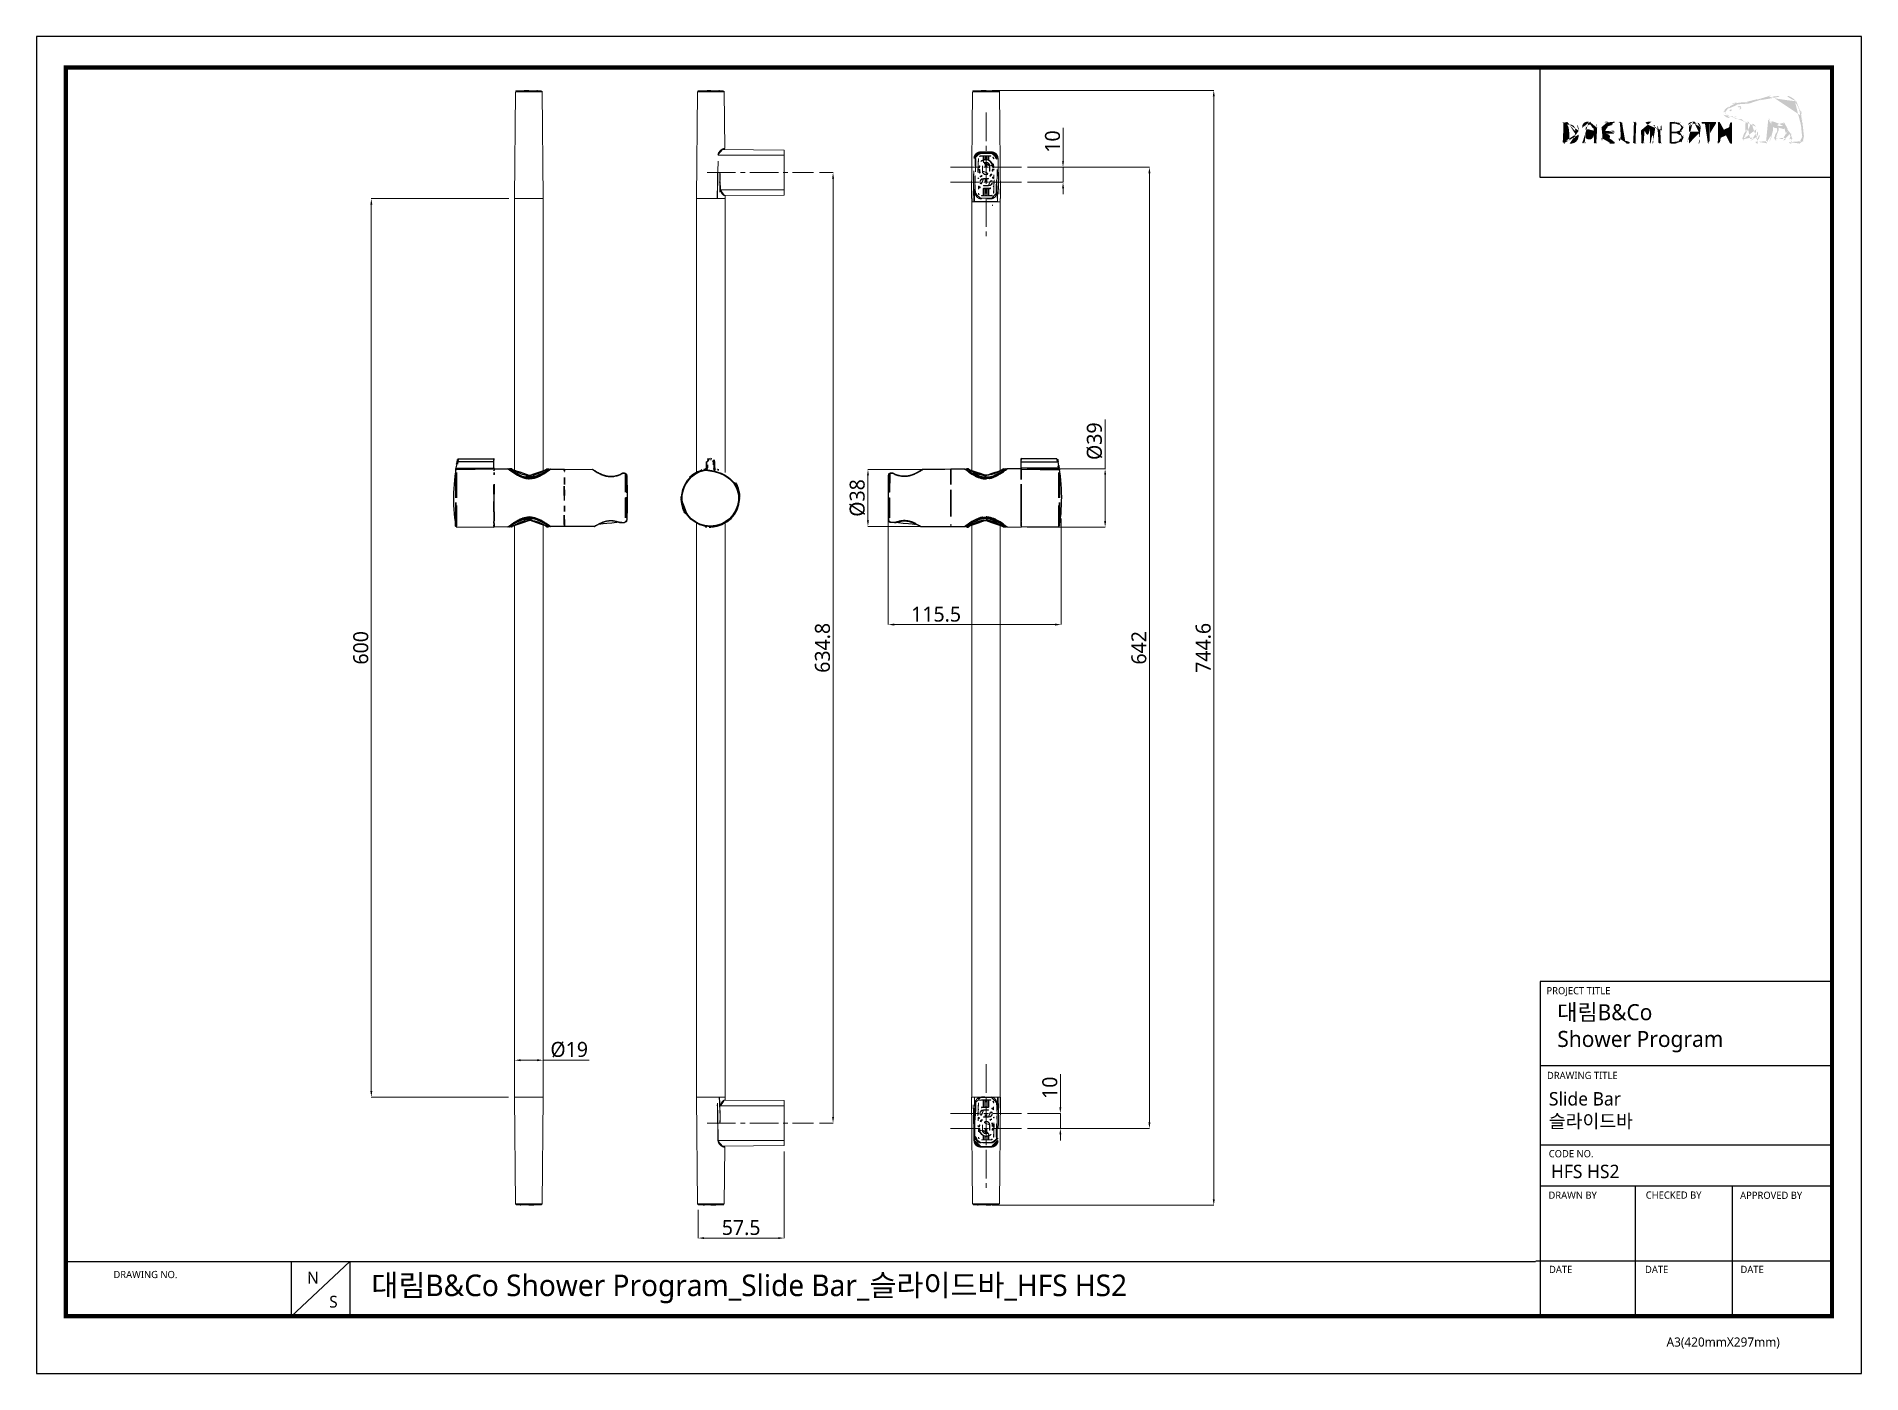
# Model space of a CAD drawing. Extents: x 16296660632 to 16296675328, y -37409619871 to -37409617329.
# Drawn here: x 16296674109 to 16296675328, y -37409618222 to -37409617329 of the extents above; entities outside this region: 1.
import ezdxf

# ---------------------------------------------------------------- set-up
doc = ezdxf.new("R2010")
doc.units = 0
doc.header["$LTSCALE"] = 10
doc.header["$MEASUREMENT"] = 0
doc.header["$PDMODE"] = 3
doc.header["$PDSIZE"] = -10
doc.linetypes.add('CENTER2', pattern=[28.575, 19.05, -3.175, 3.175, -3.175])
doc.layers.get('0').update_dxf_attribs({"linetype": 'CONTINUOUS'})
doc.layers.get('DEFPOINTS').update_dxf_attribs({"linetype": 'CONTINUOUS'})
doc.layers.add('1', color=7, linetype='CONTINUOUS', true_color=0xffffff)
doc.layers.add('Cneter', color=1, linetype='CENTER2', lineweight=13)
doc.layers.add('SL01600PHZ-RDXF_CONTINUOUS_LINE', color=7, linetype='CONTINUOUS')
doc.layers.add('尺寸线层', color=3, linetype='CONTINUOUS', lineweight=18, true_color=0x00ff00)
doc.styles.add('Daelim Dimension', font='')
doc.styles.get('Daelim Dimension').set_extended_font_data('NanumGothic')
doc.dimstyles.new('DEFAULT', dxfattribs={"dimscale": 2, "dimtxt": 2, "dimasz": 2, "dimexe": 0, "dimexo": 2, "dimgap": 1, "dimtad": 1, "dimdec": 1, "dimzin": 9, "dimdsep": 46, "dimtxsty": 'Daelim Dimension', "dimcen": 0.5, "dimclrd": 252, "dimclre": 252, "dimclrt": 3, "dimadec": 1, "dimazin": 0, "dimtfac": 1, "dimtdec": 1, "dimtix": 1, "dimtmove": 0, "dimatfit": 3, "dimfxl": 1, "dimtolj": 1, "dimtzin": 1, "dimlwd": 9, "dimlwe": 9, "dimarcsym": 0})

msp = doc.modelspace()

# ---------------------------------------------------------------- texts
at = {"color": 5, "ltscale": 40, "style": 'Daelim Dimension'}
for s, height, p in [('PROJECT TITLE', 4.80918909, (16296675117.19301, -37409617969.112457)), ('DRAWING TITLE', 4.80918909, (16296675117.50135, -37409618025.714043)), ('CODE NO.', 4.8091891, (16296675118.707359, -37409618077.984001)), ('DRAWN BY', 4.8091891, (16296675118.51877, -37409618105.705307)), ('CHECKED BY', 4.8091891, (16296675183.49621, -37409618105.620018)), ('APPROVED BY', 4.80918909, (16296675246.51408, -37409618105.775352)), ('DATE', 4.8091891, (16296675118.8944, -37409618155.272118)), ('DATE', 4.8091891, (16296675182.98481, -37409618155.272118)), ('DATE', 4.8091891, (16296675246.735229, -37409618155.272118)), ('DRAWING NO.', 4.80918909, (16296674160.25156, -37409618158.679787)), ('A3(420mmX297mm)', 6.06971912, (16296675197.36231, -37409618204.400002))]:
    msp.add_text(s, height=height, dxfattribs=at).set_placement(p)
at = {"attachment_point": 1, "style": 'Daelim Dimension'}
for s, insert, char_height, width in [('대림B&Co \\PShower Program', (16296675124.44898, -37409617975.734337), 10.71314192, 172.18443228), (' Slide Bar\\P 슬라이드바', (16296675115.7855, -37409618034.453247), 8.94348, 150.50962326), ('HFS HS2', (16296675120.164631, -37409618082.962883), 8.94348, 150.50962326), ('N', (16296674289.58424, -37409618154.454727), 7.870119, 10.98360537), ('S', (16296674304.352039, -37409618170.496033), 7.870119, 10.98360537)]:
    msp.add_mtext(s, dxfattribs=dict(at, insert=insert, char_height=char_height, width=width))
at = {"color": 2, "insert": (16296674332.497589, -37409618156.317253), "char_height": 14.37345, "width": 686.06341894, "attachment_point": 1, "style": 'Daelim Dimension'}
msp.add_mtext('{\\fGulim|b0|i0|c129|p50;대림}B&Co Shower Program_Slide Bar_{\\fGulim|b0|i0|c129|p50;슬라이드바}_HFS HS2', dxfattribs=at)

# ---------------------------------------------------------------- blocks, each defined once
blk = doc.blocks.new('*D58')
at = {"layer": 'DEFPOINTS', "color": 0, "transparency": 16777216}
for p in [(16296674627.7624, -37409617420.335571), (16296674627.7624, -37409618055.135567), (16296674640.80035, -37409618055.135567)]:
    blk.add_point(p, dxfattribs=at)
at = {"layer": '尺寸线层', "color": 5, "lineweight": 9, "transparency": 16777216}
for p, q in [((16296674631.7624, -37409617420.335571), (16296674640.80035, -37409617420.335571)), ((16296674640.80035, -37409617424.335571), (16296674640.80035, -37409618051.135567)), ((16296674631.7624, -37409618055.135567), (16296674640.80035, -37409618055.135567))]:
    blk.add_line(p, q, dxfattribs=at)
at = {"layer": '尺寸线层', "color": 5, "transparency": 16777216}
for points in [[(16296674640.13368, -37409617424.335571), (16296674641.46702, -37409617424.335571), (16296674640.80035, -37409617420.335571)], [(16296674640.13368, -37409618051.135567), (16296674641.46702, -37409618051.135567), (16296674640.80035, -37409618055.135567)]]:
    blk.add_solid(points, dxfattribs=at)
at = {"layer": '尺寸线层', "color": 7, "transparency": 16777216, "insert": (16296674633.80036, -37409617737.735573), "char_height": 10, "attachment_point": 5, "rotation": 90, "style": 'Daelim Dimension'}
blk.add_mtext('\\A1;634.8', dxfattribs=at)
blk = doc.blocks.new('*D60')
at = {"layer": 'DEFPOINTS', "color": 0, "transparency": 16777216}
for p in [(16296674332.46253, -37409617437.735573), (16296674428.18009, -37409617437.735573), (16296674428.08009, -37409618037.735573)]:
    blk.add_point(p, dxfattribs=at)
at = {"layer": '尺寸线层', "color": 5, "lineweight": 9, "transparency": 16777216}
for p, q in [((16296674424.18009, -37409617437.735573), (16296674332.46253, -37409617437.735573)), ((16296674332.46253, -37409618033.735573), (16296674332.46253, -37409617441.735573)), ((16296674424.08009, -37409618037.735573), (16296674332.46253, -37409618037.735573))]:
    blk.add_line(p, q, dxfattribs=at)
at = {"layer": '尺寸线层', "color": 5, "transparency": 16777216}
for points in [[(16296674331.79586, -37409617441.735573), (16296674333.12919, -37409617441.735573), (16296674332.46253, -37409617437.735573)], [(16296674331.79586, -37409618033.735573), (16296674333.12919, -37409618033.735573), (16296674332.46253, -37409618037.735573)]]:
    blk.add_solid(points, dxfattribs=at)
at = {"layer": '尺寸线层', "color": 7, "transparency": 16777216, "insert": (16296674325.46253, -37409617737.735573), "char_height": 10, "attachment_point": 5, "rotation": 90, "style": 'Daelim Dimension'}
blk.add_mtext('\\A1;600', dxfattribs=at)
blk = doc.blocks.new('*D61')
at = {"layer": 'DEFPOINTS', "color": 0, "transparency": 16777216}
for p in [(16296674447.18009, -37409618013.144417), (16296674428.18009, -37409618037.735573), (16296674447.18009, -37409618037.735573)]:
    blk.add_point(p, dxfattribs=at)
at = {"layer": '尺寸线层', "color": 5, "lineweight": 9, "transparency": 16777216}
for p, q in [((16296674428.18009, -37409618033.735573), (16296674428.18009, -37409618013.144417)), ((16296674432.18009, -37409618013.144417), (16296674443.18009, -37409618013.144417)), ((16296674447.18009, -37409618033.735573), (16296674447.18009, -37409618013.144417)), ((16296674447.18009, -37409618013.144417), (16296674478.037239, -37409618013.144417))]:
    blk.add_line(p, q, dxfattribs=at)
at = {"layer": '尺寸线层', "color": 5, "transparency": 16777216}
for points in [[(16296674432.18009, -37409618012.477753), (16296674432.18009, -37409618013.811081), (16296674428.18009, -37409618013.144417)], [(16296674443.18009, -37409618012.477753), (16296674443.18009, -37409618013.811081), (16296674447.18009, -37409618013.144417)]]:
    blk.add_solid(points, dxfattribs=at)
at = {"layer": '尺寸线层', "color": 7, "transparency": 16777216, "insert": (16296674464.608669, -37409618006.144417), "char_height": 10, "attachment_point": 5, "style": 'Daelim Dimension'}
blk.add_mtext('\\A1;%%C19', dxfattribs=at)
blk = doc.blocks.new('*D62')
at = {"layer": 'DEFPOINTS', "color": 0, "transparency": 16777216}
for p in [(16296674608.1601, -37409618070.11668), (16296674550.68329, -37409618109.14384), (16296674550.68329, -37409618131.9394)]:
    blk.add_point(p, dxfattribs=at)
at = {"layer": '尺寸线层', "color": 5, "lineweight": 9, "transparency": 16777216}
for p, q in [((16296674608.1601, -37409618074.11668), (16296674608.1601, -37409618131.9394)), ((16296674550.68329, -37409618113.14384), (16296674550.68329, -37409618131.9394)), ((16296674604.1601, -37409618131.9394), (16296674554.68329, -37409618131.9394))]:
    blk.add_line(p, q, dxfattribs=at)
at = {"layer": '尺寸线层', "color": 5, "transparency": 16777216}
for points in [[(16296674554.68329, -37409618131.27274), (16296674554.68329, -37409618132.60606), (16296674550.68329, -37409618131.9394)], [(16296674604.1601, -37409618131.27274), (16296674604.1601, -37409618132.60606), (16296674608.1601, -37409618131.9394)]]:
    blk.add_solid(points, dxfattribs=at)
at = {"layer": '尺寸线层', "color": 7, "transparency": 16777216, "insert": (16296674579.4217, -37409618124.9394), "char_height": 10, "attachment_point": 5, "style": 'Daelim Dimension'}
blk.add_mtext('\\A1;57.5', dxfattribs=at)
blk = doc.blocks.new('*D63')
at = {"layer": 'DEFPOINTS', "color": 0, "transparency": 16777216}
for p in [(16296674677.64698, -37409617637.389633), (16296674793.098209, -37409617647.278839), (16296674793.098209, -37409617722.216209)]:
    blk.add_point(p, dxfattribs=at)
at = {"layer": '尺寸线层', "color": 5, "lineweight": 9, "transparency": 16777216}
for p, q in [((16296674677.64698, -37409617641.389633), (16296674677.64698, -37409617722.216209)), ((16296674793.098209, -37409617651.278839), (16296674793.098209, -37409617722.216209)), ((16296674681.64698, -37409617722.216209), (16296674789.098209, -37409617722.216209))]:
    blk.add_line(p, q, dxfattribs=at)
at = {"layer": '尺寸线层', "color": 5, "transparency": 16777216}
for points in [[(16296674681.64698, -37409617721.549553), (16296674681.64698, -37409617722.882874), (16296674677.64698, -37409617722.216209)], [(16296674789.098209, -37409617721.549553), (16296674789.098209, -37409617722.882874), (16296674793.098209, -37409617722.216209)]]:
    blk.add_solid(points, dxfattribs=at)
at = {"layer": '尺寸线层', "color": 7, "transparency": 16777216, "insert": (16296674709.618731, -37409617710.216209), "char_height": 10, "attachment_point": 2, "style": 'Daelim Dimension'}
blk.add_mtext('\\A1;115.5', dxfattribs=at)
blk = doc.blocks.new('*D64')
at = {"layer": 'DEFPOINTS', "color": 0, "transparency": 16777216}
for p in [(16296674766.357309, -37409617618.103668), (16296674822.477909, -37409617618.103668), (16296674766.35729, -37409617657.103668)]:
    blk.add_point(p, dxfattribs=at)
at = {"layer": '尺寸线层', "color": 5, "lineweight": 9, "transparency": 16777216}
for p, q in [((16296674822.477909, -37409617618.103668), (16296674822.477909, -37409617585.341766)), ((16296674770.357309, -37409617618.103668), (16296674822.477909, -37409617618.103668)), ((16296674822.477909, -37409617653.103668), (16296674822.477909, -37409617622.103668)), ((16296674770.35729, -37409617657.103668), (16296674822.477909, -37409617657.103668))]:
    blk.add_line(p, q, dxfattribs=at)
at = {"layer": '尺寸线层', "color": 5, "transparency": 16777216}
for points in [[(16296674821.811239, -37409617622.103668), (16296674823.144569, -37409617622.103668), (16296674822.477909, -37409617618.103668)], [(16296674821.811239, -37409617653.103668), (16296674823.144569, -37409617653.103668), (16296674822.477909, -37409617657.103668)]]:
    blk.add_solid(points, dxfattribs=at)
at = {"layer": '尺寸线层', "color": 7, "transparency": 16777216, "insert": (16296674815.477909, -37409617599.722717), "char_height": 10, "attachment_point": 5, "rotation": 90, "style": 'Daelim Dimension'}
blk.add_mtext('\\A1;%%C39', dxfattribs=at)
blk = doc.blocks.new('*D65')
at = {"layer": 'DEFPOINTS', "color": 0, "transparency": 16777216}
for p in [(16296674742.93232, -37409617365.43557), (16296674742.93232, -37409618110.035583), (16296674895.033541, -37409618110.035583)]:
    blk.add_point(p, dxfattribs=at)
at = {"layer": '尺寸线层', "color": 5, "lineweight": 9, "transparency": 16777216}
for p, q in [((16296674746.93232, -37409617365.43557), (16296674895.033541, -37409617365.43557)), ((16296674895.033541, -37409617369.43557), (16296674895.033541, -37409618106.035583)), ((16296674746.93232, -37409618110.035583), (16296674895.033541, -37409618110.035583))]:
    blk.add_line(p, q, dxfattribs=at)
at = {"layer": '尺寸线层', "color": 5, "transparency": 16777216}
for points in [[(16296674894.366871, -37409617369.43557), (16296674895.700199, -37409617369.43557), (16296674895.033541, -37409617365.43557)], [(16296674894.366871, -37409618106.035583), (16296674895.700199, -37409618106.035583), (16296674895.033541, -37409618110.035583)]]:
    blk.add_solid(points, dxfattribs=at)
at = {"layer": '尺寸线层', "color": 7, "transparency": 16777216, "insert": (16296674888.033541, -37409617737.735573), "char_height": 10, "attachment_point": 5, "rotation": 90, "style": 'Daelim Dimension'}
blk.add_mtext('\\A1;744.6', dxfattribs=at)
blk = doc.blocks.new('*D66')
at = {"layer": 'DEFPOINTS', "color": 0, "transparency": 16777216}
for p in [(16296674664.1011, -37409617618.62867), (16296674719.50736, -37409617618.62867), (16296674719.50736, -37409617656.62867)]:
    blk.add_point(p, dxfattribs=at)
at = {"layer": '尺寸线层', "color": 5, "lineweight": 9, "transparency": 16777216}
for p, q in [((16296674715.50736, -37409617618.62867), (16296674664.1011, -37409617618.62867)), ((16296674664.1011, -37409617652.62867), (16296674664.1011, -37409617622.62867)), ((16296674715.50736, -37409617656.62867), (16296674664.1011, -37409617656.62867))]:
    blk.add_line(p, q, dxfattribs=at)
at = {"layer": '尺寸线层', "color": 5, "transparency": 16777216}
for points in [[(16296674663.43443, -37409617622.62867), (16296674664.76776, -37409617622.62867), (16296674664.1011, -37409617618.62867)], [(16296674663.43443, -37409617652.62867), (16296674664.76776, -37409617652.62867), (16296674664.1011, -37409617656.62867)]]:
    blk.add_solid(points, dxfattribs=at)
at = {"layer": '尺寸线层', "color": 7, "transparency": 16777216, "insert": (16296674657.1011, -37409617637.62867), "char_height": 10, "attachment_point": 5, "rotation": 90, "style": 'Daelim Dimension'}
blk.add_mtext('\\A1;%%C38', dxfattribs=at)
blk = doc.blocks.new('*D67')
at = {"layer": 'DEFPOINTS', "color": 0, "transparency": 16777216}
for p in [(16296674766.674299, -37409617416.735573), (16296674766.674299, -37409618058.735573), (16296674852.05928, -37409618058.735573)]:
    blk.add_point(p, dxfattribs=at)
at = {"layer": '尺寸线层', "color": 5, "lineweight": 9, "transparency": 16777216}
for p, q in [((16296674770.674299, -37409617416.735573), (16296674852.05928, -37409617416.735573)), ((16296674852.05928, -37409617420.735573), (16296674852.05928, -37409618054.735573)), ((16296674770.674299, -37409618058.735573), (16296674852.05928, -37409618058.735573))]:
    blk.add_line(p, q, dxfattribs=at)
at = {"layer": '尺寸线层', "color": 5, "transparency": 16777216}
for points in [[(16296674851.392611, -37409617420.735573), (16296674852.72595, -37409617420.735573), (16296674852.05928, -37409617416.735573)], [(16296674851.392611, -37409618054.735573), (16296674852.72595, -37409618054.735573), (16296674852.05928, -37409618058.735573)]]:
    blk.add_solid(points, dxfattribs=at)
at = {"layer": '尺寸线层', "color": 7, "transparency": 16777216, "insert": (16296674845.05929, -37409617737.735573), "char_height": 10, "attachment_point": 5, "rotation": 90, "style": 'Daelim Dimension'}
blk.add_mtext('\\A1;642', dxfattribs=at)
blk = doc.blocks.new('*D68')
at = {"layer": 'DEFPOINTS', "color": 0, "transparency": 16777216}
for p in [(16296674766.674299, -37409618048.685577), (16296674792.56991, -37409618048.685577), (16296674766.674299, -37409618058.735573)]:
    blk.add_point(p, dxfattribs=at)
at = {"layer": '尺寸线层', "color": 5, "lineweight": 9, "transparency": 16777216}
for p, q in [((16296674792.56991, -37409618044.685577), (16296674792.56991, -37409618022.399857)), ((16296674770.674299, -37409618048.685577), (16296674792.56991, -37409618048.685577)), ((16296674792.56991, -37409618058.735573), (16296674792.56991, -37409618048.685577)), ((16296674770.674299, -37409618058.735573), (16296674792.56991, -37409618058.735573)), ((16296674792.56991, -37409618062.735573), (16296674792.56991, -37409618066.735573))]:
    blk.add_line(p, q, dxfattribs=at)
at = {"layer": '尺寸线层', "color": 5, "transparency": 16777216}
for points in [[(16296674791.90324, -37409618044.685577), (16296674793.23657, -37409618044.685577), (16296674792.56991, -37409618048.685577)], [(16296674791.90324, -37409618062.735573), (16296674793.23657, -37409618062.735573), (16296674792.56991, -37409618058.735573)]]:
    blk.add_solid(points, dxfattribs=at)
at = {"layer": '尺寸线层', "color": 7, "transparency": 16777216, "insert": (16296674785.56991, -37409618031.542717), "char_height": 10, "attachment_point": 5, "rotation": 90, "style": 'Daelim Dimension'}
blk.add_mtext('\\A1;10', dxfattribs=at)
blk = doc.blocks.new('*D69')
at = {"layer": 'DEFPOINTS', "color": 0, "transparency": 16777216}
for p in [(16296674766.674299, -37409617416.735573), (16296674794.375891, -37409617416.735573), (16296674766.674299, -37409617426.785568)]:
    blk.add_point(p, dxfattribs=at)
at = {"layer": '尺寸线层', "color": 5, "lineweight": 9, "transparency": 16777216}
for p, q in [((16296674794.375891, -37409617412.735573), (16296674794.375891, -37409617390.44986)), ((16296674770.674299, -37409617416.735573), (16296674794.375891, -37409617416.735573)), ((16296674794.375891, -37409617426.785568), (16296674794.375891, -37409617416.735573)), ((16296674770.674299, -37409617426.785568), (16296674794.375891, -37409617426.785568)), ((16296674794.375891, -37409617430.785568), (16296674794.375891, -37409617434.785568))]:
    blk.add_line(p, q, dxfattribs=at)
at = {"layer": '尺寸线层', "color": 5, "transparency": 16777216}
for points in [[(16296674793.709221, -37409617412.735573), (16296674795.042549, -37409617412.735573), (16296674794.375891, -37409617416.735573)], [(16296674793.709221, -37409617430.785568), (16296674795.042549, -37409617430.785568), (16296674794.375891, -37409617426.785568)]]:
    blk.add_solid(points, dxfattribs=at)
at = {"layer": '尺寸线层', "color": 7, "transparency": 16777216, "insert": (16296674787.375891, -37409617399.592712), "char_height": 10, "attachment_point": 5, "rotation": 90, "style": 'Daelim Dimension'}
blk.add_mtext('\\A1;10', dxfattribs=at)

# ---------------------------------------------------------------- dimensions: what is measured, and where the dimension line sits
at = {"layer": '尺寸线层', "color": 5}
for base, p1, p2, picture, middle in [((16296674895.033541, -37409618110.035583), (16296674742.93232, -37409617365.43557), (16296674742.93232, -37409618110.035583), '*D65', (16296674888.033541, -37409617737.735573)), ((16296674640.80035, -37409618055.135567), (16296674627.7624, -37409617420.335571), (16296674627.7624, -37409618055.135567), '*D58', (16296674633.80036, -37409617737.735573)), ((16296674852.05928, -37409618058.735573), (16296674766.674299, -37409617416.735573), (16296674766.674299, -37409618058.735573), '*D67', (16296674845.05929, -37409617737.735573)), ((16296674332.46253, -37409617437.735573), (16296674428.08009, -37409618037.735573), (16296674428.18009, -37409617437.735573), '*D60', (16296674325.46253, -37409617737.735573))]:
    dim = msp.add_linear_dim(base=base, p1=p1, p2=p2, angle=90, dimstyle='DEFAULT', override={"dimtxt": 5, "dimclrd": 5, "dimclre": 5, "dimclrt": 7}, dxfattribs=at)
    dim.commit()
    dim.dimension.update_dxf_attribs({"geometry": picture, "text_midpoint": middle})
for base, p1, p2, picture, middle in [((16296674794.375891, -37409617416.735573), (16296674766.674299, -37409617426.785568), (16296674766.674299, -37409617416.735573), '*D69', (16296674794.375891, -37409617399.592712)), ((16296674792.56991, -37409618048.685577), (16296674766.674299, -37409618058.735573), (16296674766.674299, -37409618048.685577), '*D68', (16296674792.56991, -37409618031.542717))]:
    dim = msp.add_linear_dim(base=base, p1=p1, p2=p2, angle=90, dimstyle='DEFAULT', override={"dimtxt": 5, "dimclrd": 5, "dimclre": 5, "dimclrt": 7}, dxfattribs=at)
    dim.commit()
    dim.dimension.update_dxf_attribs({"geometry": picture, "text_midpoint": middle, "dimtype": 160})
dim = msp.add_linear_dim(base=(16296674822.477909, -37409617618.103668), p1=(16296674766.35729, -37409617657.103668), p2=(16296674766.357309, -37409617618.103668), angle=90, text='%%C<>', dimstyle='DEFAULT', override={"dimtxt": 5, "dimclrd": 5, "dimclre": 5, "dimclrt": 7}, dxfattribs=at)
dim.commit()
dim.dimension.update_dxf_attribs({"geometry": '*D64', "text_midpoint": (16296674822.477909, -37409617599.722717), "dimtype": 160})
dim = msp.add_linear_dim(base=(16296674664.101101, -37409617618.62867), p1=(16296674719.50736, -37409617656.62867), p2=(16296674719.50736, -37409617618.62867), angle=90, text='%%C<>', dimstyle='DEFAULT', override={"dimtxt": 5, "dimclrd": 5, "dimclre": 5, "dimclrt": 7}, dxfattribs=at)
dim.commit()
dim.dimension.update_dxf_attribs({"geometry": '*D66', "text_midpoint": (16296674657.101101, -37409617637.62867)})
dim = msp.add_linear_dim(base=(16296674793.098209, -37409617722.216209), p1=(16296674677.64698, -37409617637.389633), p2=(16296674793.098209, -37409617647.278839), dimstyle='DEFAULT', override={"dimtxt": 5, "dimclrd": 5, "dimclre": 5, "dimclrt": 7}, dxfattribs=at)
dim.commit()
dim.dimension.update_dxf_attribs({"geometry": '*D63', "text_midpoint": (16296674709.618731, -37409617722.216209), "dimtype": 160})
dim = msp.add_linear_dim(base=(16296674447.18009, -37409618013.144417), p1=(16296674428.18009, -37409618037.735573), p2=(16296674447.18009, -37409618037.735573), text='%%C<>', dimstyle='DEFAULT', override={"dimtxt": 5, "dimclrd": 5, "dimclre": 5, "dimclrt": 7}, dxfattribs=at)
dim.commit()
dim.dimension.update_dxf_attribs({"geometry": '*D61', "text_midpoint": (16296674464.608669, -37409618013.144417), "dimtype": 160})
dim = msp.add_linear_dim(base=(16296674550.68329, -37409618131.9394), p1=(16296674608.160101, -37409618070.116676), p2=(16296674550.68329, -37409618109.143837), dimstyle='DEFAULT', override={"dimtxt": 5, "dimclrd": 5, "dimclre": 5, "dimclrt": 7}, dxfattribs=at)
dim.commit()
dim.dimension.update_dxf_attribs({"geometry": '*D62', "text_midpoint": (16296674579.4217, -37409618124.9394)})

# ---------------------------------------------------------------- hatches: boundary and pattern name
h = msp.add_hatch(color=5)
edge = h.paths.add_edge_path()
edge.add_spline(control_points=[(16296675284.031269, -37409617372.75769), (16296675279.65493, -37409617367.850601), (16296675272.839911, -37409617367.800453), (16296675267.884541, -37409617368.617104)], knot_values=[4, 4, 4, 4, 5, 5, 5, 5], degree=3, periodic=0)
edge.add_spline(control_points=[(16296675267.884541, -37409617368.617104), (16296675264.87047, -37409617369.116364), (16296675261.949209, -37409617370.114853), (16296675259.131889, -37409617371.068787)], knot_values=[5, 5, 5, 5, 6, 6, 6, 6], degree=3, periodic=0)
edge.add_spline(control_points=[(16296675259.131889, -37409617371.068787), (16296675256.78968, -37409617371.874237), (16296675254.34726, -37409617372.707588), (16296675251.908541, -37409617373.23838)], knot_values=[6, 6, 6, 6, 7, 7, 7, 7], degree=3, periodic=0)
edge.add_spline(control_points=[(16296675251.908541, -37409617373.23838), (16296675250.219641, -37409617373.594719), (16296675248.0853, -37409617373.603958), (16296675246.210779, -37409617373.613289)], knot_values=[7, 7, 7, 7, 8, 8, 8, 8], degree=3, periodic=0)
edge.add_spline(control_points=[(16296675246.210779, -37409617373.613289), (16296675246.210751, -37409617373.613289), (16296675244.41794, -37409617373.64296), (16296675244.41794, -37409617373.64296)], knot_values=[8.00001, 8.00001, 8.00001, 8.00001, 9, 9, 9, 9], degree=3, periodic=0)
edge.add_spline(control_points=[(16296675244.41794, -37409617373.64296), (16296675240.891649, -37409617373.728401), (16296675238.47892, -37409617374.947723), (16296675237.279961, -37409617377.265762)], knot_values=[9, 9, 9, 9, 10, 10, 10, 10], degree=3, periodic=0)
edge.add_spline(control_points=[(16296675237.279961, -37409617377.265762), (16296675237.279961, -37409617377.265762), (16296675237.220591, -37409617377.367844), (16296675237.220591, -37409617377.367844)], knot_values=[10.00001, 10.00001, 10.00001, 10.00001, 11, 11, 11, 11], degree=3, periodic=0)
edge.add_spline(control_points=[(16296675237.220591, -37409617377.367844), (16296675237.023861, -37409617377.703789), (16296675236.76403, -37409617377.997017), (16296675236.45595, -37409617378.282829)], knot_values=[11, 11, 11, 11, 12, 12, 12, 12], degree=3, periodic=0)
edge.add_spline(control_points=[(16296675236.45595, -37409617378.282829), (16296675236.132999, -37409617378.602074), (16296675235.802641, -37409617378.928711), (16296675235.57251, -37409617379.346283)], knot_values=[12, 12, 12, 12, 13, 13, 13, 13], degree=3, periodic=0)
edge.add_spline(control_points=[(16296675235.57251, -37409617379.346283), (16296675235.11595, -37409617380.138771), (16296675235.0751, -37409617380.942413), (16296675235.457451, -37409617381.675583)], knot_values=[13, 13, 13, 13, 14, 14, 14, 14], degree=3, periodic=0)
edge.add_spline(control_points=[(16296675235.457451, -37409617381.675583), (16296675236.21468, -37409617383.093491), (16296675238.34528, -37409617383.85067), (16296675239.61846, -37409617383.945351), (16296675239.61846, -37409617383.945351), (16296675241.515249, -37409617384.060417), (16296675241.515249, -37409617384.060417)], knot_values=[14, 14, 14, 14, 15, 15, 15, 16, 16, 16, 16], degree=3, periodic=0)
edge.add_spline(control_points=[(16296675241.515249, -37409617384.060417), (16296675243.527109, -37409617384.181084), (16296675246.040039, -37409617384.323936), (16296675247.528509, -37409617384.591217)], knot_values=[16, 16, 16, 16, 17, 17, 17, 17], degree=3, periodic=0)
edge.add_spline(control_points=[(16296675247.528509, -37409617384.591217), (16296675248.47505, -37409617384.760078), (16296675249.38446, -37409617385.053322), (16296675250.23077, -37409617385.437477)], knot_values=[17, 17, 17, 17, 18, 18, 18, 18], degree=3, periodic=0)
edge.add_spline(control_points=[(16296675250.23077, -37409617385.437477), (16296675250.27532, -37409617385.53035), (16296675251.02511, -37409617388.284569), (16296675250.865511, -37409617391.322762)], knot_values=[18, 18, 18, 18, 19, 19, 19, 19], degree=3, periodic=0)
edge.add_spline(control_points=[(16296675250.865511, -37409617391.322762), (16296675250.73929, -37409617394.093674), (16296675249.51066, -37409617395.053162), (16296675248.6458, -37409617395.760323)], knot_values=[19, 19, 19, 19, 20, 20, 20, 20], degree=3, periodic=0)
edge.add_spline(control_points=[(16296675248.6458, -37409617395.760323), (16296675248.634661, -37409617395.77327), (16296675247.78091, -37409617396.434036), (16296675247.725229, -37409617397.258057)], knot_values=[20, 20, 20, 20, 21, 21, 21, 21], degree=3, periodic=0)
edge.add_spline(control_points=[(16296675247.725229, -37409617397.258057), (16296675247.6807, -37409617397.699783), (16296675247.79948, -37409617398.100677), (16296675248.06673, -37409617398.377213)], knot_values=[21, 21, 21, 21, 22, 22, 22, 22], degree=3, periodic=0)
edge.add_spline(control_points=[(16296675248.06673, -37409617398.377213), (16296675248.35997, -37409617398.69825), (16296675248.79427, -37409617398.848579), (16296675249.3659, -37409617398.848579), (16296675249.3659, -37409617398.848579), (16296675253.189131, -37409617398.848579), (16296675253.189131, -37409617398.848579)], knot_values=[22, 22, 22, 22, 23, 23, 23, 24, 24, 24, 24], degree=3, periodic=0)
edge.add_spline(control_points=[(16296675253.189131, -37409617398.848579), (16296675256.325701, -37409617398.848579), (16296675257.65456, -37409617395.186821), (16296675257.984921, -37409617392.629333)], knot_values=[24, 24, 24, 24, 25, 25, 25, 25], degree=3, periodic=0)
edge.add_spline(control_points=[(16296675257.984921, -37409617392.629333), (16296675258.912889, -37409617394.461197), (16296675258.89061, -37409617396.530518), (16296675257.713949, -37409617397.84082)], knot_values=[25, 25, 25, 25, 26, 26, 26, 26], degree=3, periodic=0)
edge.add_spline(control_points=[(16296675257.713949, -37409617397.84082), (16296675257.713921, -37409617397.84082), (16296675256.69318, -37409617398.787361), (16296675256.80825, -37409617399.694893)], knot_values=[26.00001, 26.00001, 26.00001, 26.00001, 27, 27, 27, 27], degree=3, periodic=0)
edge.add_spline(control_points=[(16296675256.80825, -37409617399.694893), (16296675256.904751, -37409617400.652588), (16296675257.69911, -37409617401.033043), (16296675258.341261, -37409617401.033043), (16296675258.341261, -37409617401.033043), (16296675263.794029, -37409617401.033043), (16296675263.794029, -37409617401.033043)], knot_values=[27, 27, 27, 27, 28, 28, 28, 29, 29, 29, 29], degree=3, periodic=0)
edge.add_spline(control_points=[(16296675263.794029, -37409617401.033043), (16296675264.7554, -37409617401.033043), (16296675265.52005, -37409617400.595032), (16296675266.02858, -37409617399.761703)], knot_values=[29, 29, 29, 29, 30, 30, 30, 30], degree=3, periodic=0)
edge.add_spline(control_points=[(16296675266.02858, -37409617399.761703), (16296675268.25573, -37409617396.096237), (16296675268.367081, -37409617392.482697), (16296675267.884541, -37409617389.670914)], knot_values=[30, 30, 30, 30, 31, 31, 31, 31], degree=3, periodic=0)
edge.add_spline(control_points=[(16296675267.884541, -37409617389.670914), (16296675268.545259, -37409617389.80455), (16296675269.65881, -37409617390.008667), (16296675271.013651, -37409617390.155327)], knot_values=[31, 31, 31, 31, 32, 32, 32, 32], degree=3, periodic=0)
edge.add_spline(control_points=[(16296675271.013651, -37409617390.155327), (16296675271.09903, -37409617390.543228), (16296675271.251221, -37409617391.395172), (16296675271.251221, -37409617391.395172)], knot_values=[32, 32, 32, 32, 33, 33, 33, 33], degree=3, periodic=0)
edge.add_spline(control_points=[(16296675271.251221, -37409617391.395172), (16296675271.28089, -37409617391.723633), (16296675271.28089, -37409617392.015022), (16296675271.28089, -37409617392.289726)], knot_values=[33, 33, 33, 33, 34, 34, 34, 34], degree=3, periodic=0)
edge.add_spline(control_points=[(16296675271.28089, -37409617392.289726), (16296675271.28089, -37409617394.403618), (16296675270.345501, -37409617395.316704), (16296675269.81843, -37409617395.832687)], knot_values=[34, 34, 34, 34, 35, 35, 35, 35], degree=3, periodic=0)
edge.add_spline(control_points=[(16296675269.81843, -37409617395.832687), (16296675269.79985, -37409617395.836372), (16296675269.08717, -37409617396.562073), (16296675269.00552, -37409617397.172707)], knot_values=[35, 35, 35, 35, 36, 36, 36, 36], degree=3, periodic=0)
edge.add_spline(control_points=[(16296675269.00552, -37409617397.172707), (16296675269.00552, -37409617397.172707), (16296675268.853359, -37409617397.805573), (16296675269.398991, -37409617398.362343)], knot_values=[36.00001, 36.00001, 36.00001, 36.00001, 37, 37, 37, 37], degree=3, periodic=0)
edge.add_spline(control_points=[(16296675269.398991, -37409617398.362343), (16296675269.703341, -37409617398.67968), (16296675270.189619, -37409617398.848579), (16296675270.83177, -37409617398.848579), (16296675270.83177, -37409617398.848579), (16296675275.059629, -37409617398.848579), (16296675275.059629, -37409617398.848579)], knot_values=[37, 37, 37, 37, 38, 38, 38, 39, 39, 39, 39], degree=3, periodic=0)
edge.add_spline(control_points=[(16296675275.059629, -37409617398.848579), (16296675277.765579, -37409617398.848579), (16296675278.59705, -37409617395.505989), (16296675278.864309, -37409617393.787392)], knot_values=[39, 39, 39, 39, 40, 40, 40, 40], degree=3, periodic=0)
edge.add_spline(control_points=[(16296675278.864309, -37409617393.787392), (16296675279.350559, -37409617394.398033), (16296675279.896219, -37409617395.129257), (16296675280.22657, -37409617395.832687)], knot_values=[40, 40, 40, 40, 41, 41, 41, 41], degree=3, periodic=0)
edge.add_spline(control_points=[(16296675280.22657, -37409617395.832687), (16296675280.44928, -37409617396.307716), (16296675280.486401, -37409617396.838623), (16296675280.31567, -37409617397.337868)], knot_values=[41, 41, 41, 41, 42, 42, 42, 42], degree=3, periodic=0)
edge.add_spline(control_points=[(16296675280.31567, -37409617397.337868), (16296675280.040979, -37409617398.234253), (16296675278.90514, -37409617398.876457), (16296675279.139, -37409617399.952881)], knot_values=[42, 42, 42, 42, 43, 43, 43, 43], degree=3, periodic=0)
edge.add_spline(control_points=[(16296675279.139, -37409617399.952881), (16296675279.33572, -37409617400.782509), (16296675280.02984, -37409617401.033043), (16296675280.74995, -37409617401.033043), (16296675280.74995, -37409617401.033043), (16296675286.176741, -37409617401.033043), (16296675286.176741, -37409617401.033043)], knot_values=[43, 43, 43, 43, 44, 44, 44, 45, 45, 45, 45], degree=3, periodic=0)
edge.add_spline(control_points=[(16296675286.176741, -37409617401.033043), (16296675286.2213, -37409617401.033043), (16296675287.308849, -37409617401.046043), (16296675288.177441, -37409617400.118057)], knot_values=[45, 45, 45, 45, 46, 46, 46, 46], degree=3, periodic=0)
edge.add_spline(control_points=[(16296675288.177441, -37409617400.118057), (16296675288.994049, -37409617399.240196), (16296675289.305861, -37409617397.935471), (16296675289.12026, -37409617396.116631)], knot_values=[46, 46, 46, 46, 47, 47, 47, 47], degree=3, periodic=0)
edge.add_spline(control_points=[(16296675289.12026, -37409617396.116631), (16296675289.12026, -37409617396.116631), (16296675288.29994, -37409617389.013901), (16296675288.29994, -37409617389.013901)], knot_values=[0, 0, 0, 0, 1, 1, 1, 1], degree=3, periodic=0)
edge.add_spline(control_points=[(16296675288.29994, -37409617389.013901), (16296675287.999281, -37409617386.951988), (16296675287.951019, -37409617385.842102), (16296675287.89905, -37409617384.747093), (16296675287.89905, -37409617384.747093), (16296675287.70233, -37409617381.944588), (16296675287.70233, -37409617381.944588)], knot_values=[1, 1, 1, 1, 2, 2, 2, 3, 3, 3, 3], degree=3, periodic=0)
edge.add_spline(control_points=[(16296675287.70233, -37409617381.944588), (16296675287.290291, -37409617378.117691), (16296675286.04681, -37409617375.023811), (16296675284.031269, -37409617372.75769)], knot_values=[3, 3, 3, 3, 4, 4, 4, 4], degree=3, periodic=0)
edge = h.paths.add_edge_path(flags=16)
edge.add_spline(control_points=[(16296675252.131281, -37409617374.249901), (16296675254.640499, -37409617373.709839), (16296675257.101471, -37409617372.867157), (16296675259.473391, -37409617372.058052)], knot_values=[31, 31, 31, 31, 32, 32, 32, 32], degree=3, periodic=0)
edge.add_spline(control_points=[(16296675259.473391, -37409617372.058052), (16296675262.242451, -37409617371.10778), (16296675265.122881, -37409617370.127823), (16296675268.0627, -37409617369.634117)], knot_values=[32, 32, 32, 32, 33, 33, 33, 33], degree=3, periodic=0)
edge.add_spline(control_points=[(16296675268.0627, -37409617369.634117), (16296675272.75823, -37409617368.862038), (16296675279.19466, -37409617368.906593), (16296675283.23691, -37409617373.448082)], knot_values=[33, 33, 33, 33, 34, 34, 34, 34], degree=3, periodic=0)
edge.add_spline(control_points=[(16296675283.23691, -37409617373.448082), (16296675285.111429, -37409617375.550873), (16296675286.269529, -37409617378.449867), (16296675286.65929, -37409617382.054176), (16296675286.65929, -37409617382.054176), (16296675286.856001, -37409617384.797211), (16296675286.856001, -37409617384.797211)], knot_values=[34, 34, 34, 34, 35, 35, 35, 36, 36, 36, 36], degree=3, periodic=0)
edge.add_spline(control_points=[(16296675286.856001, -37409617384.797211), (16296675286.90797, -37409617385.90519), (16296675286.971081, -37409617387.050301), (16296675287.26432, -37409617389.153214), (16296675287.26432, -37409617389.153214), (16296675288.077209, -37409617396.233589), (16296675288.077209, -37409617396.233589)], knot_values=[36, 36, 36, 36, 37, 37, 37, 38, 38, 38, 38], degree=3, periodic=0)
edge.add_spline(control_points=[(16296675288.077209, -37409617396.233589), (16296675288.218269, -37409617397.703491), (16296675287.98814, -37409617398.755821), (16296675287.42765, -37409617399.392387)], knot_values=[38, 38, 38, 38, 39, 39, 39, 39], degree=3, periodic=0)
edge.add_spline(control_points=[(16296675287.42765, -37409617399.392387), (16296675286.893141, -37409617399.989967), (16296675286.2213, -37409617399.997429), (16296675286.176741, -37409617399.997429), (16296675286.176741, -37409617399.997429), (16296675280.84273, -37409617399.997429), (16296675280.84273, -37409617399.997429)], knot_values=[0, 0, 0, 0, 1, 1, 1, 2, 2, 2, 2], degree=3, periodic=0)
edge.add_spline(control_points=[(16296675280.84273, -37409617399.997429), (16296675280.512381, -37409617399.997429), (16296675280.259991, -37409617399.856377), (16296675280.259991, -37409617399.474022)], knot_values=[2, 2, 2, 2, 3, 3, 3, 3], degree=3, periodic=0)
edge.add_spline(control_points=[(16296675280.259991, -37409617399.474022), (16296675280.259991, -37409617398.915367), (16296675280.97266, -37409617398.457008), (16296675281.243641, -37409617397.738701)], knot_values=[3, 3, 3, 3, 4, 4, 4, 4], degree=3, periodic=0)
edge.add_spline(control_points=[(16296675281.243641, -37409617397.738701), (16296675281.544291, -37409617396.968529), (16296675281.51088, -37409617396.129593), (16296675281.169399, -37409617395.383537)], knot_values=[4, 4, 4, 4, 5, 5, 5, 5], degree=3, periodic=0)
edge.add_spline(control_points=[(16296675281.169399, -37409617395.383537), (16296675280.53096, -37409617394.04541), (16296675279.5844, -37409617392.985649), (16296675278.67499, -37409617391.961166)], knot_values=[5, 5, 5, 5, 6, 6, 6, 6], degree=3, periodic=0)
edge.add_spline(control_points=[(16296675278.67499, -37409617391.961166), (16296675277.37583, -37409617390.507988), (16296675275.991301, -37409617389.112267), (16296675275.90222, -37409617387.113441)], knot_values=[6, 6, 6, 6, 7, 7, 7, 7], degree=3, periodic=0)
edge.add_spline(control_points=[(16296675275.90222, -37409617387.113441), (16296675275.87624, -37409617386.82766), (16296675275.75374, -37409617386.54734), (16296675275.460501, -37409617386.556702)], knot_values=[7, 7, 7, 7, 8, 8, 8, 8], degree=3, periodic=0)
edge.add_spline(control_points=[(16296675275.460501, -37409617386.556702), (16296675275.18211, -37409617386.569633), (16296675274.98539, -37409617386.82766), (16296675274.99651, -37409617387.196983)], knot_values=[8, 8, 8, 8, 9, 9, 9, 9], degree=3, periodic=0)
edge.add_spline(control_points=[(16296675274.99651, -37409617387.196983), (16296675275.059629, -37409617387.95974), (16296675275.260059, -37409617388.653847), (16296675275.51989, -37409617389.283012)], knot_values=[9, 9, 9, 9, 10, 10, 10, 10], degree=3, periodic=0)
edge.add_spline(control_points=[(16296675275.51989, -37409617389.283012), (16296675272.00845, -37409617389.435211), (16296675268.482149, -37409617388.73925), (16296675267.63583, -37409617388.564812)], knot_values=[10, 10, 10, 10, 11, 11, 11, 11], degree=3, periodic=0)
edge.add_spline(control_points=[(16296675267.63583, -37409617388.564812), (16296675267.019661, -37409617386.048088), (16296675266.0063, -37409617384.420471), (16296675265.99518, -37409617384.385231)], knot_values=[11, 11, 11, 11, 12, 12, 12, 12], degree=3, periodic=0)
edge.add_spline(control_points=[(16296675265.99518, -37409617384.385231), (16296675265.835569, -37409617384.130959), (16296675265.568291, -37409617384.047462), (16296675265.37159, -37409617384.168053)], knot_values=[12, 12, 12, 12, 13, 13, 13, 13], degree=3, periodic=0)
edge.add_spline(control_points=[(16296675265.37159, -37409617384.168053), (16296675265.16371, -37409617384.292397), (16296675265.122881, -37409617384.591217), (16296675265.27507, -37409617384.836212)], knot_values=[13, 13, 13, 13, 14, 14, 14, 14], degree=3, periodic=0)
edge.add_spline(control_points=[(16296675265.27507, -37409617384.836212), (16296675265.315901, -37409617384.908562), (16296675269.495489, -37409617392.015022), (16296675265.13773, -37409617399.236473)], knot_values=[14, 14, 14, 14, 15, 15, 15, 15], degree=3, periodic=0)
edge.add_spline(control_points=[(16296675265.13773, -37409617399.236473), (16296675264.82966, -37409617399.754272), (16296675264.39164, -37409617399.997429), (16296675263.794029, -37409617399.997429), (16296675263.794029, -37409617399.997429), (16296675258.367241, -37409617399.997429), (16296675258.367241, -37409617399.997429)], knot_values=[15, 15, 15, 15, 16, 16, 16, 17, 17, 17, 17], degree=3, periodic=0)
edge.add_spline(control_points=[(16296675258.367241, -37409617399.997429), (16296675258.14455, -37409617399.997429), (16296675257.814159, -37409617399.837822), (16296675257.814159, -37409617399.472198)], knot_values=[17, 17, 17, 17, 18, 18, 18, 18], degree=3, periodic=0)
edge.add_spline(control_points=[(16296675257.814159, -37409617399.472198), (16296675257.814159, -37409617399.093582), (16296675258.33754, -37409617398.536743), (16296675258.33754, -37409617398.536743)], knot_values=[18, 18, 18, 18, 19, 19, 19, 19], degree=3, periodic=0)
edge.add_spline(control_points=[(16296675258.33754, -37409617398.536743), (16296675260.51643, -37409617396.096237), (16296675259.41769, -37409617392.298912), (16296675257.313049, -37409617389.786003)], knot_values=[19, 19, 19, 19, 20, 20, 20, 20], degree=3, periodic=0)
edge.add_spline(control_points=[(16296675257.313049, -37409617389.786003), (16296675255.27524, -37409617387.362129), (16296675251.953091, -37409617384.314636), (16296675247.70669, -37409617383.557503)], knot_values=[20, 20, 20, 20, 21, 21, 21, 21], degree=3, periodic=0)
edge.add_spline(control_points=[(16296675247.70669, -37409617383.557503), (16296675246.17367, -37409617383.290176), (16296675243.61989, -37409617383.137962), (16296675241.5672, -37409617383.022926), (16296675241.5672, -37409617383.022926), (16296675239.696409, -37409617382.915298), (16296675239.696409, -37409617382.915298)], knot_values=[21, 21, 21, 21, 22, 22, 22, 23, 23, 23, 23], degree=3, periodic=0)
edge.add_spline(control_points=[(16296675239.696409, -37409617382.915298), (16296675238.653391, -37409617382.831802), (16296675236.93478, -37409617382.197098), (16296675236.38912, -37409617381.194771)], knot_values=[23, 23, 23, 23, 24, 24, 24, 24], degree=3, periodic=0)
edge.add_spline(control_points=[(16296675236.38912, -37409617381.194771), (16296675236.158979, -37409617380.777222), (16296675236.188681, -37409617380.339256), (16296675236.489361, -37409617379.871582)], knot_values=[24, 24, 24, 24, 25, 25, 25, 25], degree=3, periodic=0)
edge.add_spline(control_points=[(16296675236.489361, -37409617379.871582), (16296675236.66008, -37409617379.563454), (16296675236.93478, -37409617379.292503), (16296675237.20945, -37409617379.017792)], knot_values=[25, 25, 25, 25, 26, 26, 26, 26], degree=3, periodic=0)
edge.add_spline(control_points=[(16296675237.20945, -37409617379.017792), (16296675237.532391, -37409617378.678139), (16296675237.86274, -37409617378.340401), (16296675238.12999, -37409617377.881943)], knot_values=[26, 26, 26, 26, 27, 27, 27, 27], degree=3, periodic=0)
edge.add_spline(control_points=[(16296675238.12999, -37409617377.881943), (16296675238.12999, -37409617377.881943), (16296675238.211651, -37409617377.742783), (16296675238.211651, -37409617377.742783)], knot_values=[27.00001, 27.00001, 27.00001, 27.00001, 28, 28, 28, 28], degree=3, periodic=0)
edge.add_spline(control_points=[(16296675238.211651, -37409617377.742783), (16296675239.243561, -37409617375.782883), (16296675241.31852, -37409617374.762108), (16296675244.45505, -37409617374.676743)], knot_values=[28, 28, 28, 28, 29, 29, 29, 29], degree=3, periodic=0)
edge.add_spline(control_points=[(16296675244.45505, -37409617374.676743), (16296675244.45509, -37409617374.676743), (16296675246.210779, -37409617374.658203), (16296675246.210779, -37409617374.658203)], knot_values=[29.00001, 29.00001, 29.00001, 29.00001, 30, 30, 30, 30], degree=3, periodic=0)
edge.add_spline(control_points=[(16296675246.210779, -37409617374.658203), (16296675248.12612, -37409617374.645126), (16296675250.330959, -37409617374.637779), (16296675252.131281, -37409617374.249901)], knot_values=[30, 30, 30, 30, 31, 31, 31, 31], degree=3, periodic=0)
edge = h.paths.add_edge_path(flags=0)
edge.add_spline(control_points=[(16296675246.96801, -37409617375.716057), (16296675247.32806, -37409617375.990784), (16296675247.565639, -37409617376.391609), (16296675247.50255, -37409617376.877937)], knot_values=[8, 8, 8, 8, 9, 9, 9, 9], degree=3, periodic=0)
edge.add_spline(control_points=[(16296675247.50255, -37409617376.877937), (16296675247.43199, -37409617377.577583), (16296675246.82696, -37409617378.32737), (16296675246.370411, -37409617378.557457)], knot_values=[7, 7, 7, 7, 8, 8, 8, 8], degree=3, periodic=0)
edge.add_spline(control_points=[(16296675246.370411, -37409617378.557457), (16296675246.210779, -37409617378.620613), (16296675246.00663, -37409617378.583504), (16296675245.94355, -37409617378.42762)], knot_values=[6, 6, 6, 6, 7, 7, 7, 7], degree=3, periodic=0)
edge.add_spline(control_points=[(16296675245.94355, -37409617378.42762), (16296675245.865589, -37409617378.271744), (16296675245.962099, -37409617378.07682), (16296675246.11429, -37409617377.984001)], knot_values=[5, 5, 5, 5, 6, 6, 6, 6], degree=3, periodic=0)
edge.add_spline(control_points=[(16296675246.11429, -37409617377.984001), (16296675246.370411, -37409617377.828148), (16296675246.75272, -37409617377.323311), (16296675246.797279, -37409617376.890877)], knot_values=[4, 4, 4, 4, 5, 5, 5, 5], degree=3, periodic=0)
edge.add_spline(control_points=[(16296675246.797279, -37409617376.890877), (16296675246.82696, -37409617376.629204), (16296675246.75272, -37409617376.419456), (16296675246.54114, -37409617376.271027)], knot_values=[3, 3, 3, 3, 4, 4, 4, 4], degree=3, periodic=0)
edge.add_spline(control_points=[(16296675246.54114, -37409617376.271027), (16296675245.98065, -37409617375.875702), (16296675245.32736, -37409617376.649551), (16296675245.26055, -37409617376.705299)], knot_values=[2, 2, 2, 2, 3, 3, 3, 3], degree=3, periodic=0)
edge.add_spline(control_points=[(16296675245.26055, -37409617376.705299), (16296675245.141781, -37409617376.838898), (16296675244.937599, -37409617376.872307), (16296675244.82254, -37409617376.762833)], knot_values=[1, 1, 1, 1, 2, 2, 2, 2], degree=3, periodic=0)
edge.add_spline(control_points=[(16296675244.82254, -37409617376.762833), (16296675244.677771, -37409617376.649551), (16296675244.70377, -37409617376.438057), (16296675244.82254, -37409617376.298851)], knot_values=[0, 0, 0, 0, 1, 1, 1, 1], degree=3, periodic=0)
edge.add_spline(control_points=[(16296675244.82254, -37409617376.298851), (16296675245.167749, -37409617375.92395), (16296675246.11429, -37409617375.127724), (16296675246.96801, -37409617375.716057)], knot_values=[9, 9, 9, 9, 10, 10, 10, 10], degree=3, periodic=0)
edge = h.paths.add_edge_path(flags=16)
edge.add_spline(control_points=[(16296675251.845449, -37409617391.371002), (16296675251.953091, -37409617389.175377), (16296675251.630171, -37409617387.16172), (16296675251.38888, -37409617386.048088), (16296675251.38888, -37409617386.048088), (16296675254.80011, -37409617387.998734), (16296675257.290791, -37409617391.500847)], knot_values=[5, 5, 5, 5, 6, 6, 6, 7, 7, 7, 7], degree=3, periodic=0)
edge.add_spline(control_points=[(16296675257.290791, -37409617391.500847), (16296675257.101471, -37409617392.985649), (16296675256.27001, -37409617397.872398), (16296675253.189131, -37409617397.872398), (16296675253.189131, -37409617397.872398), (16296675249.3659, -37409617397.872398), (16296675249.3659, -37409617397.872398)], knot_values=[0, 0, 0, 0, 1, 1, 1, 2, 2, 2, 2], degree=3, periodic=0)
edge.add_spline(control_points=[(16296675249.3659, -37409617397.872398), (16296675249.072651, -37409617397.872398), (16296675248.74971, -37409617397.636681), (16296675248.74971, -37409617397.271027)], knot_values=[2, 2, 2, 2, 3, 3, 3, 3], degree=3, periodic=0)
edge.add_spline(control_points=[(16296675248.74971, -37409617397.271027), (16296675248.74971, -37409617396.90168), (16296675249.22484, -37409617396.532333), (16296675249.26939, -37409617396.517563)], knot_values=[3, 3, 3, 3, 4, 4, 4, 4], degree=3, periodic=0)
edge.add_spline(control_points=[(16296675249.26939, -37409617396.517563), (16296675250.23077, -37409617395.752861), (16296675251.68582, -37409617394.576218), (16296675251.845449, -37409617391.371002)], knot_values=[4, 4, 4, 4, 5, 5, 5, 5], degree=3, periodic=0)
edge = h.paths.add_edge_path(flags=0)
edge.add_spline(control_points=[(16296675241.10696, -37409617378.340401), (16296675241.10696, -37409617378.340401), (16296675241.229429, -37409617378.397926), (16296675241.05126, -37409617378.607597)], knot_values=[1.00001, 1.00001, 1.00001, 1.00001, 2, 2, 2, 2], degree=3, periodic=0)
edge.add_spline(control_points=[(16296675241.05126, -37409617378.607597), (16296675240.590981, -37409617379.25351), (16296675240.123289, -37409617379.396469), (16296675240.12327, -37409617379.396469)], knot_values=[2, 2, 2, 2, 2.99999, 2.99999, 2.99999, 2.99999], degree=3, periodic=0)
edge.add_spline(control_points=[(16296675240.12327, -37409617379.396469), (16296675240.12327, -37409617379.396469), (16296675239.77808, -37409617379.518944), (16296675239.58136, -37409617379.285049)], knot_values=[3.00001, 3.00001, 3.00001, 3.00001, 4, 4, 4, 4], degree=3, periodic=0)
edge.add_spline(control_points=[(16296675239.58136, -37409617379.285049), (16296675239.191601, -37409617378.824806), (16296675239.169319, -37409617378.563103), (16296675239.169319, -37409617378.563103), (16296675239.169319, -37409617378.563103), (16296675239.135929, -37409617378.366318), (16296675239.332649, -37409617378.321823)], knot_values=[4, 4, 4, 4, 5, 5, 5, 6, 6, 6, 6], degree=3, periodic=0)
edge.add_spline(control_points=[(16296675241.10696, -37409617378.340401), (16296675240.123289, -37409617377.959877), (16296675239.33267, -37409617378.321762), (16296675239.332649, -37409617378.321823)], knot_values=[0.00001, 0.00001, 0.00001, 0.00001, 1, 1, 1, 1], degree=3, periodic=0)
edge = h.paths.add_edge_path(flags=16)
edge.add_spline(control_points=[(16296675272.064119, -37409617390.236961), (16296675273.25935, -37409617390.326027), (16296675274.755239, -37409617390.379883), (16296675276.03957, -37409617390.301949)], knot_values=[6, 6, 6, 6, 7, 7, 7, 7], degree=3, periodic=0)
edge.add_spline(control_points=[(16296675276.03957, -37409617390.301949), (16296675276.52953, -37409617391.07032), (16296675277.34614, -37409617392.0354), (16296675277.97345, -37409617392.759262)], knot_values=[7, 7, 7, 7, 8, 8, 8, 8], degree=3, periodic=0)
edge.add_spline(control_points=[(16296675277.97345, -37409617392.759262), (16296675277.96232, -37409617392.820457), (16296675277.63196, -37409617397.872398), (16296675275.059629, -37409617397.872398)], knot_values=[9, 9, 9, 9, 10, 10, 10, 10], degree=3, periodic=0)
edge.add_spline(control_points=[(16296675275.059629, -37409617397.872398), (16296675275.059629, -37409617397.872398), (16296675270.70928, -37409617397.872398), (16296675270.70928, -37409617397.872398)], knot_values=[0, 0, 0, 0, 1, 1, 1, 1], degree=3, periodic=0)
edge.add_spline(control_points=[(16296675270.70928, -37409617397.872398), (16296675270.367769, -37409617397.872398), (16296675270.11166, -37409617397.606903), (16296675270.11166, -37409617397.271027)], knot_values=[1, 1, 1, 1, 2, 2, 2, 2], degree=3, periodic=0)
edge.add_spline(control_points=[(16296675270.11166, -37409617397.271027), (16296675270.11166, -37409617396.946243), (16296675270.47543, -37409617396.549088), (16296675270.501419, -37409617396.532333)], knot_values=[2, 2, 2, 2, 3, 3, 3, 3], degree=3, periodic=0)
edge.add_spline(control_points=[(16296675270.501419, -37409617396.532333), (16296675271.395981, -37409617395.673042), (16296675272.294241, -37409617394.50013), (16296675272.294241, -37409617392.308243)], knot_values=[3, 3, 3, 3, 4, 4, 4, 4], degree=3, periodic=0)
edge.add_spline(control_points=[(16296675272.294241, -37409617392.308243), (16296675272.294241, -37409617391.992706), (16296675272.2757, -37409617391.649361), (16296675272.23115, -37409617391.293053)], knot_values=[4, 4, 4, 4, 5, 5, 5, 5], degree=3, periodic=0)
edge.add_spline(control_points=[(16296675272.23115, -37409617391.293053), (16296675272.23115, -37409617391.293053), (16296675272.116079, -37409617390.65831), (16296675272.064119, -37409617390.236961)], knot_values=[5.00001, 5.00001, 5.00001, 5.00001, 6, 6, 6, 6], degree=3, periodic=0)
h = msp.add_hatch(color=5)
edge = h.paths.add_edge_path()
edge.add_spline(control_points=[(16296675138.72646, -37409617392.378792), (16296675138.72646, -37409617388.369911), (16296675136.588409, -37409617386.243027), (16296675132.54244, -37409617386.243027)], knot_values=[7, 7, 7, 7, 8, 8, 8, 8], degree=3, periodic=0)
edge.add_spline(control_points=[(16296675132.54244, -37409617386.243027), (16296675131.060459, -37409617386.243027), (16296675129.183189, -37409617386.332077), (16296675128.572559, -37409617386.434181)], knot_values=[0, 0, 0, 0, 1, 1, 1, 1], degree=3, periodic=0)
edge.add_spline(control_points=[(16296675128.572559, -37409617386.434181), (16296675128.191179, -37409617386.500961), (16296675127.942459, -37409617386.783096), (16296675127.942459, -37409617387.165367), (16296675127.942459, -37409617387.165367), (16296675127.942459, -37409617400.149544), (16296675127.942459, -37409617400.149544)], knot_values=[1, 1, 1, 1, 2, 2, 2, 3, 3, 3, 3], degree=3, periodic=0)
edge.add_spline(control_points=[(16296675127.942459, -37409617400.149544), (16296675127.942459, -37409617400.554161), (16296675128.191179, -37409617400.823273), (16296675128.59761, -37409617400.912369)], knot_values=[3, 3, 3, 3, 4, 4, 4, 4], degree=3, periodic=0)
edge.add_spline(control_points=[(16296675128.59761, -37409617400.912369), (16296675129.183189, -37409617400.988487), (16296675131.04747, -37409617401.08503), (16296675132.54244, -37409617401.08503)], knot_values=[4, 4, 4, 4, 5, 5, 5, 5], degree=3, periodic=0)
edge.add_spline(control_points=[(16296675132.54244, -37409617401.08503), (16296675136.588409, -37409617401.08503), (16296675138.72646, -37409617398.959953), (16296675138.72646, -37409617394.941841), (16296675138.72646, -37409617394.941841), (16296675138.72646, -37409617392.378792), (16296675138.72646, -37409617392.378792)], knot_values=[5, 5, 5, 5, 6, 6, 6, 7, 7, 7, 7], degree=3, periodic=0)
edge = h.paths.add_edge_path(flags=16)
edge.add_spline(control_points=[(16296675132.52943, -37409617388.245598), (16296675135.22707, -37409617388.245598), (16296675136.42972, -37409617389.528008), (16296675136.42972, -37409617392.378792), (16296675136.42972, -37409617392.378792), (16296675136.42972, -37409617393.019501), (16296675136.42972, -37409617393.660316)], knot_values=[4, 4, 4, 4, 5, 5, 5, 5.5, 5.5, 5.5, 5.5], degree=3, periodic=0)
edge.add_spline(control_points=[(16296675136.42972, -37409617393.660316), (16296675136.42972, -37409617394.301033), (16296675136.42972, -37409617394.941841), (16296675136.42972, -37409617394.941841)], knot_values=[5.5, 5.5, 5.5, 5.5, 6, 6, 6, 6], degree=3, periodic=0)
edge.add_spline(control_points=[(16296675136.42972, -37409617394.941841), (16296675136.42972, -37409617397.725769), (16296675135.15098, -37409617399.08432), (16296675132.54244, -37409617399.08432)], knot_values=[0, 0, 0, 0, 1, 1, 1, 1], degree=3, periodic=0)
edge.add_spline(control_points=[(16296675132.54244, -37409617399.08432), (16296675132.5424, -37409617399.08432), (16296675130.748659, -37409617399.054588), (16296675130.28373, -37409617399.036041), (16296675130.28373, -37409617399.036041), (16296675130.28373, -37409617388.35508), (16296675130.28373, -37409617388.35508)], knot_values=[1.00001, 1.00001, 1.00001, 1.00001, 2, 2, 2, 3, 3, 3, 3], degree=3, periodic=0)
edge.add_spline(control_points=[(16296675130.28373, -37409617388.35508), (16296675131.219139, -37409617388.256668), (16296675132.52943, -37409617388.245598), (16296675132.52943, -37409617388.245598)], knot_values=[3, 3, 3, 3, 4, 4, 4, 4], degree=3, periodic=0)
h = msp.add_hatch(color=5)
edge = h.paths.add_edge_path()
edge.add_spline(control_points=[(16296675151.049, -37409617390.424454), (16296675151.049, -37409617387.532898), (16296675149.65612, -37409617386.243027), (16296675146.55761, -37409617386.243027)], knot_values=[13, 13, 13, 13, 14, 14, 14, 14], degree=3, periodic=0)
edge.add_spline(control_points=[(16296675146.55761, -37409617386.243027), (16296675146.55759, -37409617386.243027), (16296675145.425501, -37409617386.243027), (16296675145.425501, -37409617386.243027)], knot_values=[0.00001, 0.00001, 0.00001, 0.00001, 1, 1, 1, 1], degree=3, periodic=0)
edge.add_spline(control_points=[(16296675145.425501, -37409617386.243027), (16296675142.32699, -37409617386.243027), (16296675140.959141, -37409617387.532898), (16296675140.959141, -37409617390.424454), (16296675140.959141, -37409617390.424454), (16296675140.959141, -37409617400.320374), (16296675140.959141, -37409617400.320374)], knot_values=[1, 1, 1, 1, 2, 2, 2, 3, 3, 3, 3], degree=3, periodic=0)
edge.add_spline(control_points=[(16296675140.959141, -37409617400.320374), (16296675140.959141, -37409617400.667419), (16296675141.22641, -37409617400.951363), (16296675141.57626, -37409617400.951363)], knot_values=[3, 3, 3, 3, 4, 4, 4, 4], degree=3, periodic=0)
edge.add_spline(control_points=[(16296675141.57626, -37409617400.951363), (16296675141.576269, -37409617400.951363), (16296675142.657351, -37409617400.951363), (16296675142.657351, -37409617400.951363)], knot_values=[4.00001, 4.00001, 4.00001, 4.00001, 5, 5, 5, 5], degree=3, periodic=0)
edge.add_spline(control_points=[(16296675142.657351, -37409617400.951363), (16296675143.02018, -37409617400.951363), (16296675143.274441, -37409617400.613579), (16296675143.274441, -37409617400.320374), (16296675143.274441, -37409617400.320374), (16296675143.274441, -37409617398.89637), (16296675143.274441, -37409617397.443413)], knot_values=[5, 5, 5, 5, 6, 6, 6, 6.5, 6.5, 6.5, 6.5], degree=3, periodic=0)
edge.add_spline(control_points=[(16296675143.274441, -37409617397.443413), (16296675143.274441, -37409617395.990433), (16296675143.274441, -37409617394.508476), (16296675143.274441, -37409617394.392487), (16296675143.274441, -37409617394.392487), (16296675148.73278, -37409617394.392487), (16296675148.73278, -37409617394.392487)], knot_values=[6.5, 6.5, 6.5, 6.5, 7, 7, 7, 8, 8, 8, 8], degree=3, periodic=0)
edge.add_spline(control_points=[(16296675148.73278, -37409617394.392487), (16296675148.73278, -37409617394.624382), (16296675148.73278, -37409617400.320374), (16296675148.73278, -37409617400.320374)], knot_values=[8, 8, 8, 8, 9, 9, 9, 9], degree=3, periodic=0)
edge.add_spline(control_points=[(16296675148.73278, -37409617400.320374), (16296675148.73278, -37409617400.680397), (16296675149.01305, -37409617400.951363), (16296675149.34433, -37409617400.951363)], knot_values=[9, 9, 9, 9, 10, 10, 10, 10], degree=3, periodic=0)
edge.add_spline(control_points=[(16296675149.34433, -37409617400.951363), (16296675149.344339, -37409617400.951363), (16296675150.431919, -37409617400.951363), (16296675150.431919, -37409617400.951363)], knot_values=[10.00001, 10.00001, 10.00001, 10.00001, 11, 11, 11, 11], degree=3, periodic=0)
edge.add_spline(control_points=[(16296675150.431919, -37409617400.951363), (16296675150.794741, -37409617400.951363), (16296675151.049, -37409617400.600578), (16296675151.049, -37409617400.320374), (16296675151.049, -37409617400.320374), (16296675151.049, -37409617390.424454), (16296675151.049, -37409617390.424454)], knot_values=[11, 11, 11, 11, 12, 12, 12, 13, 13, 13, 13], degree=3, periodic=0)
edge = h.paths.add_edge_path(flags=16)
edge.add_spline(control_points=[(16296675143.274441, -37409617390.424454), (16296675143.274441, -37409617388.590767), (16296675143.796909, -37409617388.288277), (16296675145.425501, -37409617388.288277)], knot_values=[2, 2, 2, 2, 3, 3, 3, 3], degree=3, periodic=0)
edge.add_spline(control_points=[(16296675145.425501, -37409617388.288277), (16296675145.42551, -37409617388.288277), (16296675146.55761, -37409617388.288277), (16296675146.55761, -37409617388.288277)], knot_values=[3.00001, 3.00001, 3.00001, 3.00001, 4, 4, 4, 4], degree=3, periodic=0)
edge.add_spline(control_points=[(16296675146.55761, -37409617388.288277), (16296675148.19272, -37409617388.288277), (16296675148.73278, -37409617388.590767), (16296675148.73278, -37409617390.424454)], knot_values=[4, 4, 4, 4, 5, 5, 5, 5], degree=3, periodic=0)
edge.add_spline(control_points=[(16296675148.73278, -37409617390.424454), (16296675148.73278, -37409617390.424492), (16296675148.73278, -37409617392.183907), (16296675148.73278, -37409617392.356453)], knot_values=[5.00001, 5.00001, 5.00001, 5.00001, 6, 6, 6, 6], degree=3, periodic=0)
edge.add_spline(control_points=[(16296675148.73278, -37409617392.356453), (16296675148.73278, -37409617392.356453), (16296675143.274441, -37409617392.356453), (16296675143.274441, -37409617392.356453)], knot_values=[0, 0, 0, 0, 1, 1, 1, 1], degree=3, periodic=0)
edge.add_spline(control_points=[(16296675143.274441, -37409617392.356453), (16296675143.274441, -37409617392.183907), (16296675143.274441, -37409617390.424454), (16296675143.274441, -37409617390.424454)], knot_values=[1, 1, 1, 1, 2, 2, 2, 2], degree=3, periodic=0)
h = msp.add_hatch(color=5)
edge = h.paths.add_edge_path()
edge.add_spline(control_points=[(16296675156.240089, -37409617392.378792), (16296675156.240089, -37409617392.191277), (16296675156.240089, -37409617390.027351), (16296675156.240089, -37409617390.027351)], knot_values=[14, 14, 14, 14, 15, 15, 15, 15], degree=3, periodic=0)
edge.add_spline(control_points=[(16296675156.240089, -37409617390.027351), (16296675156.240089, -37409617388.926697), (16296675156.240089, -37409617388.325409), (16296675158.383699, -37409617388.325409), (16296675158.383699, -37409617388.325409), (16296675159.449471, -37409617388.327713), (16296675160.515249, -37409617388.330002)], knot_values=[15, 15, 15, 15, 16, 16, 16, 16.5, 16.5, 16.5, 16.5], degree=3, periodic=0)
edge.add_spline(control_points=[(16296675160.515249, -37409617388.330002), (16296675161.581051, -37409617388.332336), (16296675162.646811, -37409617388.334648), (16296675162.646811, -37409617388.334648), (16296675162.646811, -37409617388.334648), (16296675162.646811, -37409617387.851212), (16296675162.646811, -37409617387.36776)], knot_values=[16.5, 16.5, 16.5, 16.5, 17, 17, 17, 17.5, 17.5, 17.5, 17.5], degree=3, periodic=0)
edge.add_spline(control_points=[(16296675162.646811, -37409617387.36776), (16296675162.646811, -37409617386.884239), (16296675162.646811, -37409617386.400757), (16296675162.646811, -37409617386.400757)], knot_values=[17.5, 17.5, 17.5, 17.5, 18, 18, 18, 18], degree=3, periodic=0)
edge.add_spline(control_points=[(16296675162.646811, -37409617386.400757), (16296675162.646799, -37409617386.400757), (16296675162.214371, -37409617386.359917), (16296675162.214371, -37409617386.359917)], knot_values=[18.00001, 18.00001, 18.00001, 18.00001, 19, 19, 19, 19], degree=3, periodic=0)
edge.add_spline(control_points=[(16296675162.214371, -37409617386.359917), (16296675161.349501, -37409617386.287514), (16296675159.43973, -37409617386.243027), (16296675158.359579, -37409617386.243027)], knot_values=[19, 19, 19, 19, 20, 20, 20, 20], degree=3, periodic=0)
edge.add_spline(control_points=[(16296675158.359579, -37409617386.243027), (16296675155.356661, -37409617386.243027), (16296675153.9053, -37409617387.473473), (16296675153.9053, -37409617390.027351)], knot_values=[20, 20, 20, 20, 21, 21, 21, 21], degree=3, periodic=0)
edge.add_spline(control_points=[(16296675153.9053, -37409617390.027351), (16296675153.9053, -37409617390.027351), (16296675153.9053, -37409617397.306297), (16296675153.9053, -37409617397.306297)], knot_values=[0, 0, 0, 0, 1, 1, 1, 1], degree=3, periodic=0)
edge.add_spline(control_points=[(16296675153.9053, -37409617397.306297), (16296675153.9053, -37409617399.850761), (16296675155.356661, -37409617401.08503), (16296675158.359579, -37409617401.08503)], knot_values=[1, 1, 1, 1, 2, 2, 2, 2], degree=3, periodic=0)
edge.add_spline(control_points=[(16296675158.359579, -37409617401.08503), (16296675159.68845, -37409617401.08503), (16296675161.48315, -37409617401.059067), (16296675162.214371, -37409617400.988487)], knot_values=[2, 2, 2, 2, 3, 3, 3, 3], degree=3, periodic=0)
edge.add_spline(control_points=[(16296675162.214371, -37409617400.988487), (16296675162.214371, -37409617400.988487), (16296675162.544741, -37409617400.960617), (16296675162.544741, -37409617400.960617)], knot_values=[3.00001, 3.00001, 3.00001, 3.00001, 3.99999, 3.99999, 3.99999, 3.99999], degree=3, periodic=0)
edge.add_spline(control_points=[(16296675162.544741, -37409617400.960617), (16296675162.544741, -37409617400.960617), (16296675162.544741, -37409617400.960617), (16296675162.544741, -37409617400.960617), (16296675162.544741, -37409617400.960617), (16296675162.646799, -37409617400.951363), (16296675162.646811, -37409617400.951363)], knot_values=[3.99999, 3.99999, 3.99999, 3.99999, 4, 4, 4, 4.99999, 4.99999, 4.99999, 4.99999], degree=3, periodic=0)
edge.add_spline(control_points=[(16296675162.646811, -37409617400.951363), (16296675162.646811, -37409617400.951363), (16296675162.646811, -37409617400.951363), (16296675162.646811, -37409617400.951363), (16296675162.646811, -37409617400.951363), (16296675162.646811, -37409617400.462753), (16296675162.646811, -37409617399.97422)], knot_values=[4.99999, 4.99999, 4.99999, 4.99999, 5.25, 5.25, 5.25, 5.5, 5.5, 5.5, 5.5], degree=3, periodic=0)
edge.add_spline(control_points=[(16296675162.646811, -37409617399.97422), (16296675162.646811, -37409617399.485687), (16296675162.646811, -37409617398.99704), (16296675162.646811, -37409617398.99704), (16296675162.646811, -37409617398.99704), (16296675158.383699, -37409617398.99704), (16296675158.383699, -37409617398.99704)], knot_values=[5.5, 5.5, 5.5, 5.5, 6, 6, 6, 7, 7, 7, 7], degree=3, periodic=0)
edge.add_spline(control_points=[(16296675158.383699, -37409617398.99704), (16296675156.240089, -37409617398.99704), (16296675156.240089, -37409617398.399483), (16296675156.240089, -37409617397.306297), (16296675156.240089, -37409617397.306297), (16296675156.240089, -37409617394.598473), (16296675156.240089, -37409617394.385033)], knot_values=[7, 7, 7, 7, 8, 8, 8, 9, 9, 9, 9], degree=3, periodic=0)
edge.add_spline(control_points=[(16296675156.240089, -37409617394.385033), (16296675156.44981, -37409617394.385033), (16296675161.997219, -37409617394.385033), (16296675161.997219, -37409617394.385033)], knot_values=[9, 9, 9, 9, 10, 10, 10, 10], degree=3, periodic=0)
edge.add_spline(control_points=[(16296675161.997219, -37409617394.385033), (16296675162.34059, -37409617394.385033), (16296675162.646811, -37409617394.11216), (16296675162.646811, -37409617393.761414)], knot_values=[10, 10, 10, 10, 11, 11, 11, 11], degree=3, periodic=0)
edge.add_spline(control_points=[(16296675162.646811, -37409617393.761414), (16296675162.646811, -37409617393.761414), (16296675162.646811, -37409617393.03759), (16296675162.646811, -37409617393.03759)], knot_values=[11.00001, 11.00001, 11.00001, 11.00001, 12, 12, 12, 12], degree=3, periodic=0)
edge.add_spline(control_points=[(16296675162.646811, -37409617393.03759), (16296675162.646811, -37409617392.673859), (16296675162.34059, -37409617392.378792), (16296675161.997219, -37409617392.378792), (16296675161.997219, -37409617392.378792), (16296675156.44981, -37409617392.378792), (16296675156.240089, -37409617392.378792)], knot_values=[12, 12, 12, 12, 13, 13, 13, 14, 14, 14, 14], degree=3, periodic=0)
h = msp.add_hatch(color=5)
edge = h.paths.add_edge_path()
edge.add_spline(control_points=[(16296675169.74025, -37409617398.99704), (16296675167.748819, -37409617398.99704), (16296675167.748819, -37409617398.243538), (16296675167.748819, -37409617397.516037), (16296675167.748819, -37409617397.516037), (16296675167.748819, -37409617387.024307), (16296675167.748819, -37409617387.024307)], knot_values=[9, 9, 9, 9, 10, 10, 10, 11, 11, 11, 11], degree=3, periodic=0)
edge.add_spline(control_points=[(16296675167.748819, -37409617387.024307), (16296675167.748819, -37409617386.671761), (16296675167.45001, -37409617386.36734), (16296675167.09367, -37409617386.36734)], knot_values=[11, 11, 11, 11, 12, 12, 12, 12], degree=3, periodic=0)
edge.add_spline(control_points=[(16296675167.09367, -37409617386.36734), (16296675167.093639, -37409617386.36734), (16296675166.10076, -37409617386.36734), (16296675166.100731, -37409617386.36734)], knot_values=[12.00001, 12.00001, 12.00001, 12.00001, 12.99999, 12.99999, 12.99999, 12.99999], degree=3, periodic=0)
edge.add_spline(control_points=[(16296675166.100731, -37409617386.36734), (16296675165.738819, -37409617386.36734), (16296675165.42704, -37409617386.671761), (16296675165.42704, -37409617387.024307), (16296675165.42704, -37409617387.024307), (16296675165.42704, -37409617397.306297), (16296675165.42704, -37409617397.306297)], knot_values=[0, 0, 0, 0, 1, 1, 1, 2, 2, 2, 2], degree=3, periodic=0)
edge.add_spline(control_points=[(16296675165.42704, -37409617397.306297), (16296675165.42704, -37409617400.658127), (16296675167.730249, -37409617401.08503), (16296675169.72168, -37409617401.08503)], knot_values=[2, 2, 2, 2, 3, 3, 3, 3], degree=3, periodic=0)
edge.add_spline(control_points=[(16296675169.72168, -37409617401.08503), (16296675171.178579, -37409617401.08503), (16296675171.53495, -37409617401.021896), (16296675171.985941, -37409617400.951363)], knot_values=[3, 3, 3, 3, 4, 4, 4, 4], degree=3, periodic=0)
edge.add_spline(control_points=[(16296675171.985941, -37409617400.951363), (16296675171.985941, -37409617400.951363), (16296675172.240179, -37409617400.919823), (16296675172.240179, -37409617400.919823)], knot_values=[4.00001, 4.00001, 4.00001, 4.00001, 4.99999, 4.99999, 4.99999, 4.99999], degree=3, periodic=0)
edge.add_spline(control_points=[(16296675172.240179, -37409617400.919823), (16296675172.240179, -37409617400.919823), (16296675172.240179, -37409617400.919823), (16296675172.240179, -37409617400.919823), (16296675172.240179, -37409617400.919823), (16296675172.564989, -37409617400.862289), (16296675172.564989, -37409617400.862289)], knot_values=[4.99999, 4.99999, 4.99999, 4.99999, 5.499995, 5.499995, 5.499995, 5.99999, 5.99999, 5.99999, 5.99999], degree=3, periodic=0)
edge.add_spline(control_points=[(16296675172.564989, -37409617400.862289), (16296675172.564989, -37409617400.862289), (16296675172.564989, -37409617400.862289), (16296675172.564989, -37409617400.862289), (16296675172.564989, -37409617400.862289), (16296675172.68008, -37409617400.845619), (16296675172.68008, -37409617400.845619)], knot_values=[5.99999, 5.99999, 5.99999, 5.99999, 6.499995, 6.499995, 6.499995, 6.99999, 6.99999, 6.99999, 6.99999], degree=3, periodic=0)
edge.add_spline(control_points=[(16296675172.68008, -37409617400.845619), (16296675172.68008, -37409617400.845619), (16296675172.68008, -37409617400.845619), (16296675172.68008, -37409617400.845619), (16296675172.68008, -37409617400.845619), (16296675172.68008, -37409617400.383476), (16296675172.68008, -37409617399.921333)], knot_values=[6.99999, 6.99999, 6.99999, 6.99999, 7.25, 7.25, 7.25, 7.5, 7.5, 7.5, 7.5], degree=3, periodic=0)
edge.add_spline(control_points=[(16296675172.68008, -37409617399.921333), (16296675172.68008, -37409617399.45919), (16296675172.68008, -37409617398.99704), (16296675172.68008, -37409617398.99704), (16296675172.68008, -37409617398.99704), (16296675169.74025, -37409617398.99704), (16296675169.74025, -37409617398.99704)], knot_values=[7.5, 7.5, 7.5, 7.5, 8, 8, 8, 9, 9, 9, 9], degree=3, periodic=0)
h = msp.add_hatch(color=5)
edge = h.paths.add_edge_path()
edge.add_spline(control_points=[(16296675176.668501, -37409617400.951363), (16296675177.043381, -37409617400.951363), (16296675177.27911, -37409617400.613579), (16296675177.27911, -37409617400.320374), (16296675177.27911, -37409617400.320374), (16296675177.27911, -37409617387.000214), (16296675177.27911, -37409617387.000214)], knot_values=[4, 4, 4, 4, 5, 5, 5, 6, 6, 6, 6], degree=3, periodic=0)
edge.add_spline(control_points=[(16296675177.27911, -37409617387.000214), (16296675177.27911, -37409617386.653191), (16296675177.011829, -37409617386.36734), (16296675176.668501, -37409617386.36734)], knot_values=[6, 6, 6, 6, 7, 7, 7, 7], degree=3, periodic=0)
edge.add_spline(control_points=[(16296675176.668501, -37409617386.36734), (16296675176.668461, -37409617386.36734), (16296675175.58651, -37409617386.36734), (16296675175.586479, -37409617386.36734)], knot_values=[7.00001, 7.00001, 7.00001, 7.00001, 7.99999, 7.99999, 7.99999, 7.99999], degree=3, periodic=0)
edge.add_spline(control_points=[(16296675175.586479, -37409617386.36734), (16296675175.19302, -37409617386.36734), (16296675174.957319, -37409617386.690239), (16296675174.957319, -37409617387.000214), (16296675174.957319, -37409617387.000214), (16296675174.957319, -37409617400.320374), (16296675174.957319, -37409617400.320374)], knot_values=[0, 0, 0, 0, 1, 1, 1, 2, 2, 2, 2], degree=3, periodic=0)
edge.add_spline(control_points=[(16296675174.957319, -37409617400.320374), (16296675174.957319, -37409617400.680397), (16296675175.24868, -37409617400.951363), (16296675175.586479, -37409617400.951363)], knot_values=[2, 2, 2, 2, 3, 3, 3, 3], degree=3, periodic=0)
edge.add_spline(control_points=[(16296675175.586479, -37409617400.951363), (16296675175.58651, -37409617400.951363), (16296675176.668501, -37409617400.951363), (16296675176.668501, -37409617400.951363)], knot_values=[3.00001, 3.00001, 3.00001, 3.00001, 4, 4, 4, 4], degree=3, periodic=0)
h = msp.add_hatch(color=5)
edge = h.paths.add_edge_path()
edge.add_spline(control_points=[(16296675182.67432, -37409617392.313873), (16296675182.67432, -37409617388.806099), (16296675183.156891, -37409617388.462708), (16296675186.132879, -37409617388.449738)], knot_values=[5, 5, 5, 5, 6, 6, 6, 6], degree=3, periodic=0)
edge.add_spline(control_points=[(16296675186.132879, -37409617388.449738), (16296675186.132879, -37409617388.659409), (16296675186.132879, -37409617400.320374), (16296675186.132879, -37409617400.320374)], knot_values=[6, 6, 6, 6, 7, 7, 7, 7], degree=3, periodic=0)
edge.add_spline(control_points=[(16296675186.132879, -37409617400.320374), (16296675186.132879, -37409617400.687843), (16296675186.40757, -37409617400.951363), (16296675186.75647, -37409617400.951363)], knot_values=[7, 7, 7, 7, 8, 8, 8, 8], degree=3, periodic=0)
edge.add_spline(control_points=[(16296675186.75647, -37409617400.951363), (16296675186.7565, -37409617400.951363), (16296675187.83292, -37409617400.951363), (16296675187.83292, -37409617400.951363)], knot_values=[8.00001, 8.00001, 8.00001, 8.00001, 9, 9, 9, 9], degree=3, periodic=0)
edge.add_spline(control_points=[(16296675187.83292, -37409617400.951363), (16296675188.226379, -37409617400.951363), (16296675188.45652, -37409617400.613579), (16296675188.45652, -37409617400.320374), (16296675188.45652, -37409617400.320374), (16296675188.45652, -37409617388.703987), (16296675188.45652, -37409617388.472031)], knot_values=[9, 9, 9, 9, 10, 10, 10, 11, 11, 11, 11], degree=3, periodic=0)
edge.add_spline(control_points=[(16296675188.45652, -37409617388.472031), (16296675189.84848, -37409617388.48127), (16296675190.73563, -37409617388.624138), (16296675191.229321, -37409617389.117889)], knot_values=[11, 11, 11, 11, 12, 12, 12, 12], degree=3, periodic=0)
edge.add_spline(control_points=[(16296675191.229321, -37409617389.117889), (16296675191.804649, -37409617389.670914), (16296675191.897461, -37409617390.713943), (16296675191.897461, -37409617392.313873), (16296675191.897461, -37409617392.313873), (16296675191.897461, -37409617400.320374), (16296675191.897461, -37409617400.320374)], knot_values=[12, 12, 12, 12, 13, 13, 13, 14, 14, 14, 14], degree=3, periodic=0)
edge.add_spline(control_points=[(16296675191.897461, -37409617400.320374), (16296675191.897461, -37409617400.667419), (16296675192.183281, -37409617400.951363), (16296675192.521061, -37409617400.951363)], knot_values=[14, 14, 14, 14, 15, 15, 15, 15], degree=3, periodic=0)
edge.add_spline(control_points=[(16296675192.521061, -37409617400.951363), (16296675192.52107, -37409617400.951363), (16296675193.623489, -37409617400.951363), (16296675193.623489, -37409617400.951363)], knot_values=[15.00001, 15.00001, 15.00001, 15.00001, 16, 16, 16, 16], degree=3, periodic=0)
edge.add_spline(control_points=[(16296675193.623489, -37409617400.951363), (16296675193.97982, -37409617400.951363), (16296675194.239651, -37409617400.600578), (16296675194.239651, -37409617400.320374), (16296675194.239651, -37409617400.320374), (16296675194.239651, -37409617392.130013), (16296675194.239651, -37409617392.130013)], knot_values=[16, 16, 16, 16, 17, 17, 17, 18, 18, 18, 18], degree=3, periodic=0)
edge.add_spline(control_points=[(16296675194.239651, -37409617392.130013), (16296675194.239651, -37409617387.152382), (16296675192.591579, -37409617386.311607), (16296675187.29842, -37409617386.311607)], knot_values=[18, 18, 18, 18, 19, 19, 19, 19], degree=3, periodic=0)
edge.add_spline(control_points=[(16296675187.29842, -37409617386.311607), (16296675181.99877, -37409617386.311607), (16296675180.34511, -37409617387.152382), (16296675180.34511, -37409617392.130013)], knot_values=[19, 19, 19, 19, 20, 20, 20, 20], degree=3, periodic=0)
edge.add_spline(control_points=[(16296675180.34511, -37409617392.130013), (16296675180.34511, -37409617392.130013), (16296675180.34511, -37409617400.320374), (16296675180.34511, -37409617400.320374)], knot_values=[0, 0, 0, 0, 1, 1, 1, 1], degree=3, periodic=0)
edge.add_spline(control_points=[(16296675180.34511, -37409617400.320374), (16296675180.34511, -37409617400.680397), (16296675180.62537, -37409617400.951363), (16296675180.98171, -37409617400.951363)], knot_values=[1, 1, 1, 1, 2, 2, 2, 2], degree=3, periodic=0)
edge.add_spline(control_points=[(16296675180.98171, -37409617400.951363), (16296675180.98172, -37409617400.951363), (16296675182.063709, -37409617400.951363), (16296675182.063709, -37409617400.951363)], knot_values=[2.00001, 2.00001, 2.00001, 2.00001, 3, 3, 3, 3], degree=3, periodic=0)
edge.add_spline(control_points=[(16296675182.063709, -37409617400.951363), (16296675182.45162, -37409617400.951363), (16296675182.67432, -37409617400.613579), (16296675182.67432, -37409617400.320374), (16296675182.67432, -37409617400.320374), (16296675182.67432, -37409617392.313873), (16296675182.67432, -37409617392.313873)], knot_values=[3, 3, 3, 3, 4, 4, 4, 5, 5, 5, 5], degree=3, periodic=0)
h = msp.add_hatch(color=5)
edge = h.paths.add_edge_path()
edge.add_spline(control_points=[(16296675208.616739, -37409617390.034721), (16296675208.616739, -37409617388.596359), (16296675208.019131, -37409617387.746361), (16296675207.02062, -37409617387.196983)], knot_values=[4, 4, 4, 4, 5, 5, 5, 5], degree=3, periodic=0)
edge.add_spline(control_points=[(16296675207.02062, -37409617387.196983), (16296675206.014721, -37409617386.636482), (16296675204.585621, -37409617386.421204), (16296675203.019211, -37409617386.421204)], knot_values=[5, 5, 5, 5, 6, 6, 6, 6], degree=3, periodic=0)
edge.add_spline(control_points=[(16296675203.019211, -37409617386.421204), (16296675201.72007, -37409617386.421204), (16296675200.51367, -37409617386.500961), (16296675199.83812, -37409617386.590103)], knot_values=[6, 6, 6, 6, 7, 7, 7, 7], degree=3, periodic=0)
edge.add_spline(control_points=[(16296675199.83812, -37409617386.590103), (16296675199.678511, -37409617386.599312), (16296675199.596849, -37409617386.653191), (16296675199.541161, -37409617386.71257)], knot_values=[7, 7, 7, 7, 8, 8, 8, 8], degree=3, periodic=0)
edge.add_spline(control_points=[(16296675199.541161, -37409617386.71257), (16296675199.48177, -37409617386.760788), (16296675199.444639, -37409617386.866653), (16296675199.444639, -37409617387.068893)], knot_values=[8, 8, 8, 8, 9, 9, 9, 9], degree=3, periodic=0)
edge.add_spline(control_points=[(16296675199.444639, -37409617387.068893), (16296675199.444639, -37409617387.068893), (16296675199.444639, -37409617400.398277), (16296675199.444639, -37409617400.398277)], knot_values=[9, 9, 9, 9, 10, 10, 10, 10], degree=3, periodic=0)
edge.add_spline(control_points=[(16296675199.444639, -37409617400.398277), (16296675199.444639, -37409617400.632149), (16296675199.48177, -37409617400.741631), (16296675199.5189, -37409617400.786232)], knot_values=[10, 10, 10, 10, 11, 11, 11, 11], degree=3, periodic=0)
edge.add_spline(control_points=[(16296675199.5189, -37409617400.786232), (16296675199.578291, -37409617400.821457), (16296675199.659941, -37409617400.880859), (16296675199.890091, -37409617400.912369)], knot_values=[11, 11, 11, 11, 12, 12, 12, 12], degree=3, periodic=0)
edge.add_spline(control_points=[(16296675199.890091, -37409617400.912369), (16296675200.621309, -37409617401.021896), (16296675201.80541, -37409617401.090538), (16296675203.115709, -37409617401.090538)], knot_values=[12, 12, 12, 12, 13, 13, 13, 13], degree=3, periodic=0)
edge.add_spline(control_points=[(16296675203.115709, -37409617401.090538), (16296675204.65617, -37409617401.097977), (16296675206.08152, -37409617400.854874), (16296675207.080009, -37409617400.275803)], knot_values=[13, 13, 13, 13, 14, 14, 14, 14], degree=3, periodic=0)
edge.add_spline(control_points=[(16296675207.080009, -37409617400.275803), (16296675208.07851, -37409617399.65593), (16296675208.70212, -37409617398.705673), (16296675208.70212, -37409617397.094719)], knot_values=[14, 14, 14, 14, 15, 15, 15, 15], degree=3, periodic=0)
edge.add_spline(control_points=[(16296675208.70212, -37409617397.094719), (16296675208.70212, -37409617397.094719), (16296675208.70212, -37409617396.745789), (16296675208.70212, -37409617396.745789)], knot_values=[15, 15, 15, 15, 16, 16, 16, 16], degree=3, periodic=0)
edge.add_spline(control_points=[(16296675208.70212, -37409617396.745789), (16296675208.70212, -37409617395.316704), (16296675207.93004, -37409617394.210587), (16296675206.645729, -37409617393.761414)], knot_values=[16, 16, 16, 16, 17, 17, 17, 17], degree=3, periodic=0)
edge.add_spline(control_points=[(16296675206.645729, -37409617393.761414), (16296675206.645729, -37409617393.761414), (16296675205.97761, -37409617393.507179), (16296675205.977579, -37409617393.507179)], knot_values=[0, 0, 0, 0, 0.9999820139, 0.9999820139, 0.9999820139, 0.9999820139], degree=3, periodic=0)
edge.add_spline(control_points=[(16296675205.977579, -37409617393.507179), (16296675205.97761, -37409617393.507149), (16296675206.645729, -37409617393.278893), (16296675206.645729, -37409617393.278893)], knot_values=[1.0000179868, 1.0000179868, 1.0000179868, 1.0000179868, 2, 2, 2, 2], degree=3, periodic=0)
edge.add_spline(control_points=[(16296675206.645729, -37409617393.278893), (16296675207.93004, -37409617392.749947), (16296675208.616739, -37409617391.758873), (16296675208.616739, -37409617390.357651)], knot_values=[2, 2, 2, 2, 3, 3, 3, 3], degree=3, periodic=0)
edge.add_spline(control_points=[(16296675208.616739, -37409617390.357651), (16296675208.616739, -37409617390.357651), (16296675208.616739, -37409617390.034721), (16296675208.616739, -37409617390.034721)], knot_values=[3, 3, 3, 3, 4, 4, 4, 4], degree=3, periodic=0)
edge = h.paths.add_edge_path(flags=16)
edge.add_spline(control_points=[(16296675200.75495, -37409617392.896538), (16296675200.75495, -37409617392.896538), (16296675200.75495, -37409617387.666496), (16296675200.75495, -37409617387.666496)], knot_values=[8, 8, 8, 8, 9, 9, 9, 9], degree=3, periodic=0)
edge.add_spline(control_points=[(16296675200.75495, -37409617387.666496), (16296675200.75495, -37409617387.666496), (16296675201.003651, -37409617387.655357), (16296675201.003651, -37409617387.655357)], knot_values=[0, 0, 0, 0, 1, 1, 1, 1], degree=3, periodic=0)
edge.add_spline(control_points=[(16296675201.003651, -37409617387.655357), (16296675201.567869, -37409617387.629387), (16296675202.32136, -37409617387.590446), (16296675203.019211, -37409617387.590446)], knot_values=[1, 1, 1, 1, 2, 2, 2, 2], degree=3, periodic=0)
edge.add_spline(control_points=[(16296675203.019211, -37409617387.590446), (16296675204.25898, -37409617387.590446), (16296675205.28347, -37409617387.692467), (16296675206.08152, -37409617388.065491)], knot_values=[2, 2, 2, 2, 3, 3, 3, 3], degree=3, periodic=0)
edge.add_spline(control_points=[(16296675206.08152, -37409617388.065491), (16296675206.84989, -37409617388.423714), (16296675207.33243, -37409617389.147583), (16296675207.33243, -37409617390.17392)], knot_values=[3, 3, 3, 3, 4, 4, 4, 4], degree=3, periodic=0)
edge.add_spline(control_points=[(16296675207.33243, -37409617390.17392), (16296675207.33243, -37409617390.17392), (16296675207.33243, -37409617390.236961), (16296675207.33243, -37409617390.236961)], knot_values=[4, 4, 4, 4, 5, 5, 5, 5], degree=3, periodic=0)
edge.add_spline(control_points=[(16296675207.33243, -37409617390.236961), (16296675207.33243, -37409617390.905167), (16296675207.146851, -37409617391.586304), (16296675206.6346, -37409617392.094788)], knot_values=[5, 5, 5, 5, 6, 6, 6, 6], degree=3, periodic=0)
edge.add_spline(control_points=[(16296675206.6346, -37409617392.094788), (16296675206.129761, -37409617392.607018), (16296675205.316879, -37409617392.896538), (16296675204.125351, -37409617392.896538)], knot_values=[6, 6, 6, 6, 7, 7, 7, 7], degree=3, periodic=0)
edge.add_spline(control_points=[(16296675204.125351, -37409617392.896538), (16296675204.125351, -37409617392.896538), (16296675200.75495, -37409617392.896538), (16296675200.75495, -37409617392.896538)], knot_values=[7, 7, 7, 7, 8, 8, 8, 8], degree=3, periodic=0)
edge = h.paths.add_edge_path(flags=16)
edge.add_spline(control_points=[(16296675200.75495, -37409617394.106613), (16296675200.75495, -37409617394.106613), (16296675204.125351, -37409617394.106613), (16296675204.125351, -37409617394.106613)], knot_values=[5, 5, 5, 5, 6, 6, 6, 6], degree=3, periodic=0)
edge.add_spline(control_points=[(16296675204.125351, -37409617394.106613), (16296675205.335421, -37409617394.106613), (16296675206.170601, -37409617394.398033), (16296675206.70883, -37409617394.951103)], knot_values=[6, 6, 6, 6, 7, 7, 7, 7], degree=3, periodic=0)
edge.add_spline(control_points=[(16296675206.70883, -37409617394.951103), (16296675207.23592, -37409617395.480087), (16296675207.410379, -37409617396.207573), (16296675207.410379, -37409617396.90168)], knot_values=[7, 7, 7, 7, 8, 8, 8, 8], degree=3, periodic=0)
edge.add_spline(control_points=[(16296675207.410379, -37409617396.90168), (16296675207.410379, -37409617396.90168), (16296675207.410379, -37409617396.955559), (16296675207.410379, -37409617396.955559)], knot_values=[8, 8, 8, 8, 9, 9, 9, 9], degree=3, periodic=0)
edge.add_spline(control_points=[(16296675207.410379, -37409617396.955559), (16296675207.410379, -37409617398.087646), (16296675206.964951, -37409617398.89312), (16296675206.192881, -37409617399.347794)], knot_values=[0, 0, 0, 0, 1, 1, 1, 1], degree=3, periodic=0)
edge.add_spline(control_points=[(16296675206.192881, -37409617399.347794), (16296675205.41338, -37409617399.785851), (16296675204.36293, -37409617399.913887), (16296675203.115709, -37409617399.913887)], knot_values=[1, 1, 1, 1, 2, 2, 2, 2], degree=3, periodic=0)
edge.add_spline(control_points=[(16296675203.115709, -37409617399.913887), (16296675202.40304, -37409617399.913887), (16296675201.66437, -37409617399.863823), (16296675201.003651, -37409617399.843422)], knot_values=[2, 2, 2, 2, 3, 3, 3, 3], degree=3, periodic=0)
edge.add_spline(control_points=[(16296675201.003651, -37409617399.843422), (16296675201.003651, -37409617399.843422), (16296675200.75495, -37409617399.830429), (16296675200.75495, -37409617399.830429)], knot_values=[3.0000173938, 3.0000173938, 3.0000173938, 3.0000173938, 4, 4, 4, 4], degree=3, periodic=0)
edge.add_spline(control_points=[(16296675200.75495, -37409617399.830429), (16296675200.75495, -37409617399.830429), (16296675200.75495, -37409617394.106613), (16296675200.75495, -37409617394.106613)], knot_values=[4, 4, 4, 4, 5, 5, 5, 5], degree=3, periodic=0)
at = {"lineweight": 0}
h = msp.add_hatch(color=5, dxfattribs=at)
edge = h.paths.add_edge_path()
edge.add_line((16296675216.072081, -37409617386.421204), (16296675215.06987, -37409617386.421204))
edge.add_arc((16296675214.835489, -37409617390.253922), 3.839937, 86.500645272, 180.937883515)
edge.add_line((16296675210.996059, -37409617390.316811), (16296675210.996059, -37409617400.951401))
edge.add_spline(control_points=[(16296675210.996059, -37409617400.951363), (16296675211.222561, -37409617400.951363), (16296675211.83654, -37409617400.951363), (16296675212.313789, -37409617400.951363)], knot_values=[6.1263718124, 6.1263718124, 6.1263718124, 6.1263718124, 6.6318208566, 6.6318208566, 6.6318208566, 6.6318208566], degree=3, periodic=0)
edge.add_spline(control_points=[(16296675212.313789, -37409617400.951363), (16296675212.313789, -37409617399.136139), (16296675212.313789, -37409617394.099152), (16296675212.313789, -37409617394.099152)], knot_values=[8.1801942124, 8.1801942124, 8.1801942124, 8.1801942124, 9, 9, 9, 9], degree=3, periodic=0)
edge.add_line((16296675212.313789, -37409617394.099152), (16296675218.828159, -37409617394.099152))
edge.add_spline(control_points=[(16296675218.828159, -37409617394.099152), (16296675218.828159, -37409617394.099152), (16296675218.828159, -37409617399.136139), (16296675218.828159, -37409617400.951363)], knot_values=[8.1801942124, 8.1801942124, 8.1801942124, 8.1801942124, 9, 9, 9, 9], degree=3, periodic=0)
edge.add_spline(control_points=[(16296675218.828159, -37409617400.951363), (16296675219.30542, -37409617400.951363), (16296675219.91938, -37409617400.951363), (16296675220.14587, -37409617400.951363)], knot_values=[6.1263718124, 6.1263718124, 6.1263718124, 6.1263718124, 6.6318208566, 6.6318208566, 6.6318208566, 6.6318208566], degree=3, periodic=0)
edge.add_line((16296675220.14587, -37409617400.951363), (16296675220.14587, -37409617390.316772))
edge.add_arc((16296675216.30645, -37409617390.253922), 3.839937, 359.062116485, 453.499354728)
h.paths.add_polyline_path([(16296675215.06987, -37409617387.566322), (16296675216.072081, -37409617387.566322, -0.4360079567), (16296675218.828159, -37409617390.387337), (16296675218.828159, -37409617392.941093), (16296675212.313789, -37409617392.941093), (16296675212.313789, -37409617390.387337, -0.4360079567)], flags=16)
h = msp.add_hatch(color=5)
edge = h.paths.add_edge_path()
edge.add_spline(control_points=[(16296675230.33873, -37409617387.545853), (16296675230.33873, -37409617387.54583), (16296675230.33873, -37409617386.662422), (16296675230.33873, -37409617386.662422)], knot_values=[13.00001, 13.00001, 13.00001, 13.00001, 14, 14, 14, 14], degree=3, periodic=0)
edge.add_spline(control_points=[(16296675230.33873, -37409617386.662422), (16296675230.3239, -37409617386.590103), (16296675230.3239, -37409617386.573318), (16296675230.21624, -37409617386.560364)], knot_values=[14, 14, 14, 14, 15, 15, 15, 15], degree=3, periodic=0)
edge.add_spline(control_points=[(16296675230.21624, -37409617386.560364), (16296675230.21624, -37409617386.560364), (16296675221.04417, -37409617386.560364), (16296675221.04417, -37409617386.560364)], knot_values=[0, 0, 0, 0, 1, 1, 1, 1], degree=3, periodic=0)
edge.add_spline(control_points=[(16296675221.04417, -37409617386.560364), (16296675220.94022, -37409617386.567741), (16296675220.903111, -37409617386.630898), (16296675220.903111, -37409617386.662422)], knot_values=[1, 1, 1, 1, 2, 2, 2, 2], degree=3, periodic=0)
edge.add_spline(control_points=[(16296675220.903111, -37409617386.662422), (16296675220.903111, -37409617386.662422), (16296675220.903111, -37409617387.545853), (16296675220.903111, -37409617387.545853)], knot_values=[2.00001, 2.00001, 2.00001, 2.00001, 3, 3, 3, 3], degree=3, periodic=0)
edge.add_spline(control_points=[(16296675220.903111, -37409617387.545853), (16296675220.903111, -37409617387.577423), (16296675220.903111, -37409617387.558861), (16296675220.921671, -37409617387.577423)], knot_values=[3, 3, 3, 3, 4, 4, 4, 4], degree=3, periodic=0)
edge.add_spline(control_points=[(16296675220.921671, -37409617387.577423), (16296675220.921671, -37409617387.584846), (16296675220.977341, -37409617387.61084), (16296675221.04417, -37409617387.59967), (16296675221.04417, -37409617387.59967), (16296675222.02873, -37409617387.59967), (16296675223.013321, -37409617387.59967)], knot_values=[4, 4, 4, 4, 5, 5, 5, 5.5, 5.5, 5.5, 5.5], degree=3, periodic=0)
edge.add_spline(control_points=[(16296675223.013321, -37409617387.59967), (16296675223.99789, -37409617387.59967), (16296675224.982479, -37409617387.59967), (16296675224.982479, -37409617387.59967), (16296675224.982479, -37409617387.59967), (16296675224.982479, -37409617400.804733), (16296675224.982479, -37409617400.804733)], knot_values=[5.5, 5.5, 5.5, 5.5, 6, 6, 6, 7, 7, 7, 7], degree=3, periodic=0)
edge.add_spline(control_points=[(16296675224.982479, -37409617400.804733), (16296675224.982479, -37409617400.912369), (16296675225.03817, -37409617400.951363), (16296675225.09012, -37409617400.951363)], knot_values=[7, 7, 7, 7, 8, 8, 8, 8], degree=3, periodic=0)
edge.add_spline(control_points=[(16296675225.09012, -37409617400.951363), (16296675225.090151, -37409617400.951363), (16296675226.17771, -37409617400.951363), (16296675226.17771, -37409617400.951363)], knot_values=[8.00001, 8.00001, 8.00001, 8.00001, 9, 9, 9, 9], degree=3, periodic=0)
edge.add_spline(control_points=[(16296675226.17771, -37409617400.951363), (16296675226.22596, -37409617400.951363), (16296675226.277929, -37409617400.893822), (16296675226.277929, -37409617400.804733), (16296675226.277929, -37409617400.804733), (16296675226.277929, -37409617397.503487), (16296675226.277929, -37409617394.202217)], knot_values=[9, 9, 9, 9, 10, 10, 10, 10.5, 10.5, 10.5, 10.5], degree=3, periodic=0)
edge.add_spline(control_points=[(16296675226.277929, -37409617394.202217), (16296675226.277929, -37409617390.90097), (16296675226.277929, -37409617387.59967), (16296675226.277929, -37409617387.59967), (16296675226.277929, -37409617387.59967), (16296675230.21624, -37409617387.59967), (16296675230.21624, -37409617387.59967)], knot_values=[10.5, 10.5, 10.5, 10.5, 11, 11, 11, 12, 12, 12, 12], degree=3, periodic=0)
edge.add_spline(control_points=[(16296675230.21624, -37409617387.59967), (16296675230.361019, -37409617387.584846), (16296675230.3239, -37409617387.577423), (16296675230.33873, -37409617387.545853)], knot_values=[12, 12, 12, 12, 13, 13, 13, 13], degree=3, periodic=0)
h = msp.add_hatch(color=5)
edge = h.paths.add_edge_path()
edge.add_spline(control_points=[(16296675240.991871, -37409617400.951363), (16296675241.05126, -37409617400.951363), (16296675241.1255, -37409617400.880859), (16296675241.1255, -37409617400.804733), (16296675241.1255, -37409617400.804733), (16296675241.1255, -37409617386.710747), (16296675241.1255, -37409617386.710747)], knot_values=[17, 17, 17, 17, 18, 18, 18, 19, 19, 19, 19], degree=3, periodic=0)
edge.add_spline(control_points=[(16296675241.1255, -37409617386.710747), (16296675241.1255, -37409617386.627159), (16296675241.05126, -37409617386.560364), (16296675240.991871, -37409617386.560364)], knot_values=[19, 19, 19, 19, 20, 20, 20, 20], degree=3, periodic=0)
edge.add_spline(control_points=[(16296675240.991871, -37409617386.560364), (16296675240.99184, -37409617386.560364), (16296675239.96368, -37409617386.560364), (16296675239.96368, -37409617386.560364)], knot_values=[0.00001, 0.00001, 0.00001, 0.00001, 1, 1, 1, 1], degree=3, periodic=0)
edge.add_spline(control_points=[(16296675239.96368, -37409617386.560364), (16296675239.90057, -37409617386.560364), (16296675239.811501, -37409617386.627159), (16296675239.811501, -37409617386.710747), (16296675239.811501, -37409617386.710747), (16296675239.811501, -37409617388.260452), (16296675239.811501, -37409617389.810127)], knot_values=[1, 1, 1, 1, 2, 2, 2, 2.5, 2.5, 2.5, 2.5], degree=3, periodic=0)
edge.add_spline(control_points=[(16296675239.811501, -37409617389.810127), (16296675239.811501, -37409617391.359863), (16296675239.811501, -37409617392.909576), (16296675239.811501, -37409617392.909576), (16296675239.811501, -37409617392.909576), (16296675238.080811, -37409617392.909576), (16296675236.350149, -37409617392.909576)], knot_values=[2.5, 2.5, 2.5, 2.5, 3, 3, 3, 3.5, 3.5, 3.5, 3.5], degree=3, periodic=0)
edge.add_spline(control_points=[(16296675236.350149, -37409617392.909576), (16296675234.619499, -37409617392.909576), (16296675232.8888, -37409617392.909576), (16296675232.8888, -37409617392.909576), (16296675232.8888, -37409617392.909576), (16296675232.8888, -37409617386.710747), (16296675232.8888, -37409617386.710747)], knot_values=[3.5, 3.5, 3.5, 3.5, 4, 4, 4, 5, 5, 5, 5], degree=3, periodic=0)
edge.add_spline(control_points=[(16296675232.8888, -37409617386.710747), (16296675232.8888, -37409617386.630898), (16296675232.810869, -37409617386.560364), (16296675232.740339, -37409617386.560364)], knot_values=[5, 5, 5, 5, 6, 6, 6, 6], degree=3, periodic=0)
edge.add_spline(control_points=[(16296675232.740339, -37409617386.560364), (16296675232.74033, -37409617386.560364), (16296675231.72327, -37409617386.560364), (16296675231.72327, -37409617386.560364)], knot_values=[6.00001, 6.00001, 6.00001, 6.00001, 7, 7, 7, 7], degree=3, periodic=0)
edge.add_spline(control_points=[(16296675231.72327, -37409617386.560364), (16296675231.65275, -37409617386.560364), (16296675231.571079, -37409617386.627159), (16296675231.571079, -37409617386.710747), (16296675231.571079, -37409617386.710747), (16296675231.571079, -37409617400.804733), (16296675231.571079, -37409617400.804733)], knot_values=[7, 7, 7, 7, 8, 8, 8, 9, 9, 9, 9], degree=3, periodic=0)
edge.add_spline(control_points=[(16296675231.571079, -37409617400.804733), (16296675231.571079, -37409617400.880859), (16296675231.65275, -37409617400.951363), (16296675231.72327, -37409617400.951363)], knot_values=[9, 9, 9, 9, 10, 10, 10, 10], degree=3, periodic=0)
edge.add_spline(control_points=[(16296675231.72327, -37409617400.951363), (16296675231.723289, -37409617400.951363), (16296675232.740339, -37409617400.951363), (16296675232.740339, -37409617400.951363)], knot_values=[10.00001, 10.00001, 10.00001, 10.00001, 11, 11, 11, 11], degree=3, periodic=0)
edge.add_spline(control_points=[(16296675232.740339, -37409617400.951363), (16296675232.810869, -37409617400.951363), (16296675232.8888, -37409617400.880859), (16296675232.8888, -37409617400.804733), (16296675232.8888, -37409617400.804733), (16296675232.8888, -37409617399.128433), (16296675232.8888, -37409617397.451988)], knot_values=[11, 11, 11, 11, 12, 12, 12, 12.5, 12.5, 12.5, 12.5], degree=3, periodic=0)
edge.add_spline(control_points=[(16296675232.8888, -37409617397.451988), (16296675232.8888, -37409617395.775597), (16296675232.8888, -37409617394.099152), (16296675232.8888, -37409617394.099152), (16296675232.8888, -37409617394.099152), (16296675234.619499, -37409617394.099152), (16296675236.350149, -37409617394.099152)], knot_values=[12.5, 12.5, 12.5, 12.5, 13, 13, 13, 13.5, 13.5, 13.5, 13.5], degree=3, periodic=0)
edge.add_spline(control_points=[(16296675236.350149, -37409617394.099152), (16296675238.080811, -37409617394.099152), (16296675239.811501, -37409617394.099152), (16296675239.811501, -37409617394.099152), (16296675239.811501, -37409617394.099152), (16296675239.811501, -37409617400.804733), (16296675239.811501, -37409617400.804733)], knot_values=[13.5, 13.5, 13.5, 13.5, 14, 14, 14, 15, 15, 15, 15], degree=3, periodic=0)
edge.add_spline(control_points=[(16296675239.811501, -37409617400.804733), (16296675239.811501, -37409617400.880859), (16296675239.90057, -37409617400.951363), (16296675239.96368, -37409617400.951363)], knot_values=[15, 15, 15, 15, 16, 16, 16, 16], degree=3, periodic=0)
edge.add_spline(control_points=[(16296675239.96368, -37409617400.951363), (16296675239.963711, -37409617400.951363), (16296675240.991871, -37409617400.951363), (16296675240.991871, -37409617400.951363)], knot_values=[16.00001, 16.00001, 16.00001, 16.00001, 17, 17, 17, 17], degree=3, periodic=0)
at = {"ltscale": 0.5}
h = msp.add_hatch(color=5, dxfattribs=at)
h.set_gradient(color1=(0, 0, 255), one_color=1, tint=1)
edge = h.paths.add_edge_path(flags=16)
edge.add_spline(control_points=[(16296660653.825001, -37409619854.891739), (16296660653.825001, -37409619862.145737), (16296660650.51771, -37409619865.679031), (16296660643.69503, -37409619865.679031), (16296660643.69503, -37409619865.679031), (16296660639.022791, -37409619865.590843), (16296660637.81632, -37409619865.563271), (16296660637.81632, -37409619865.563271), (16296660637.81632, -37409619837.724129), (16296660637.81632, -37409619837.724129), (16296660640.23064, -37409619837.478844), (16296660643.66058, -37409619837.438873), (16296660643.70261, -37409619837.438873), (16296660650.705811, -37409619837.438873), (16296660653.825001, -37409619840.775108), (16296660653.825001, -37409619848.194473), (16296660653.825001, -37409619848.194473), (16296660653.825001, -37409619854.891739), (16296660653.825001, -37409619854.891739)], knot_values=[0, 0, 0, 0, 1, 1, 1, 2, 2, 2, 3, 3, 3, 4, 4, 4, 5, 5, 5, 6, 6, 6, 6], degree=3, periodic=0)
edge = h.paths.add_edge_path()
edge.add_spline(control_points=[(16296660643.69503, -37409619832.221619), (16296660639.904051, -37409619832.221619), (16296660634.994089, -37409619832.448303), (16296660633.39006, -37409619832.69635), (16296660632.37995, -37409619832.870667), (16296660631.737789, -37409619833.622391), (16296660631.737789, -37409619834.616653), (16296660631.737789, -37409619834.616653), (16296660631.737789, -37409619868.454399), (16296660631.737789, -37409619868.454399), (16296660631.737789, -37409619869.523758), (16296660632.38271, -37409619870.233437), (16296660633.440359, -37409619870.430496), (16296660634.95689, -37409619870.662018), (16296660639.85375, -37409619870.896294), (16296660643.69503, -37409619870.896294), (16296660654.267349, -37409619870.896294), (16296660659.84634, -37409619865.351059), (16296660659.84634, -37409619854.891739), (16296660659.84634, -37409619854.891739), (16296660659.84634, -37409619848.194473), (16296660659.84634, -37409619848.194473), (16296660659.84634, -37409619837.750313), (16296660654.267349, -37409619832.221619), (16296660643.69503, -37409619832.221619)], knot_values=[0, 0, 0, 0, 1, 1, 1, 2, 2, 2, 3, 3, 3, 4, 4, 4, 5, 5, 5, 6, 6, 6, 7, 7, 7, 8, 8, 8, 8], degree=3, periodic=0)

# ---------------------------------------------------------------- linework, layer by layer
at = {"color": 5, "ltscale": 0.5}
for p, q in [((16296675113.06982, -37409617423.535362), (16296675113.06982, -37409617350.176849)), ((16296675113.06982, -37409617960.635139), (16296675113.06982, -37409618185.330704))]:
    msp.add_line(p, q, dxfattribs=at)
at = {"color": 5, "ltscale": 40}
for p, q in [((16296675307.838511, -37409617423.535362), (16296675113.06982, -37409617423.535362)), ((16296675307.838499, -37409617960.635139), (16296675113.06982, -37409617960.635139)), ((16296675307.838499, -37409618016.931808), (16296675113.06982, -37409618016.931808)), ((16296675307.838499, -37409618016.931808), (16296675113.06982, -37409618016.931808)), ((16296675307.838499, -37409618069.890106), (16296675113.06982, -37409618069.890106)), ((16296675307.838499, -37409618069.890106), (16296675113.06982, -37409618069.890106)), ((16296675307.838499, -37409618097.203812), (16296675113.06982, -37409618097.203812)), ((16296675307.838499, -37409618097.203812), (16296675113.06982, -37409618097.203812)), ((16296675176.33238, -37409618097.203812), (16296675176.33238, -37409618184.152557)), ((16296675241.258101, -37409618097.203812), (16296675241.258101, -37409618184.152557)), ((16296674278.89477, -37409618147.570061), (16296674278.89477, -37409618184.291862)), ((16296674278.89477, -37409618147.570061), (16296674278.89477, -37409618184.291862)), ((16296674318.196199, -37409618147.570061), (16296674278.89477, -37409618184.291862)), ((16296674318.196199, -37409618147.570061), (16296674278.89477, -37409618184.291862)), ((16296674318.196199, -37409618147.570061), (16296674318.196199, -37409618184.291862)), ((16296674318.196199, -37409618147.570061), (16296674318.196199, -37409618184.291862)), ((16296675307.838499, -37409618147.430779), (16296675109.99123, -37409618147.430779)), ((16296675307.838499, -37409618147.430779), (16296675114.587271, -37409618147.430779)), ((16296675307.838499, -37409618184.152557), (16296675140.92123, -37409618184.152557))]:
    msp.add_line(p, q, dxfattribs=at)
at = {"ltscale": 0.5}
for p, q in [((16296674735.469271, -37409618066.916023), (16296674735.449369, -37409618045.191277)), ((16296674750.39539, -37409618066.916023), (16296674750.27928, -37409618055.137642))]:
    msp.add_line(p, q, dxfattribs=at)
at = {"color": 5}
msp.add_line((16296674128.47827, -37409618147.570061), (16296675109.75687, -37409618147.570061), dxfattribs=at)
at = {"ltscale": 0.5}
msp.add_lwpolyline([(16296674108.881821, -37409618222.388077), (16296675327.55382, -37409618222.388077), (16296675327.55382, -37409617329.444069), (16296674108.881821, -37409617329.444069)], close=True, dxfattribs=at)
at = {"color": 5, "linetype": 'ByBlock', "lineweight": 200, "const_width": 2.808}
msp.add_lwpolyline([(16296674128.47827, -37409618184.153008), (16296675307.83827, -37409618184.153008), (16296675307.83827, -37409617350.17701), (16296674128.47827, -37409617350.17701)], close=True, dxfattribs=at)
at = {"layer": '1', "color": 7, "linetype": 'Continuous', "lineweight": 18}
for p, q in [((16296674428.7033, -37409617366.322952), (16296674428.08009, -37409617437.735573)), ((16296674447.28009, -37409617437.735573), (16296674446.656891, -37409617366.322952)), ((16296674550.18331, -37409617366.322952), (16296674549.560101, -37409617437.735573)), ((16296674567.683029, -37409617365.829437), (16296674550.63718, -37409617365.829437)), ((16296674568.13689, -37409617366.322952), (16296674568.468599, -37409617404.332947)), ((16296674733.95553, -37409617366.322952), (16296674733.332319, -37409617437.735573)), ((16296674752.53232, -37409617437.735573), (16296674751.909109, -37409617366.322952)), ((16296674608.160101, -37409617405.354462), (16296674567.099369, -37409617405.00486)), ((16296674568.168619, -37409617404.635567), (16296674567.47603, -37409617404.635567)), ((16296674608.160101, -37409617405.354462), (16296674608.160101, -37409617408.760674)), ((16296674746.396231, -37409617406.835571), (16296674739.46841, -37409617406.835571)), ((16296674739.810881, -37409617407.554459), (16296674746.053761, -37409617407.554459)), ((16296674750.060261, -37409617408.279739), (16296674750.077311, -37409617411.534447)), ((16296674608.160101, -37409617431.910477), (16296674608.160101, -37409617408.760674)), ((16296674735.605499, -37409617408.631706), (16296674735.595249, -37409617409.806267)), ((16296674735.79921, -37409617409.267776), (16296674735.787331, -37409617411.534447)), ((16296674736.1043, -37409617408.769379), (16296674736.09763, -37409617409.533958)), ((16296674738.482321, -37409617418.285568), (16296674737.767191, -37409617418.285568)), ((16296674737.80759, -37409617416.785568), (16296674738.482321, -37409617416.785568)), ((16296674738.68232, -37409617416.585571), (16296674738.68232, -37409617415.785568)), ((16296674738.68232, -37409617419.285568), (16296674738.68232, -37409617418.485573)), ((16296674746.053761, -37409617409.135567), (16296674739.810881, -37409617409.135567)), ((16296674740.68232, -37409617419.285568), (16296674740.68232, -37409617415.785568)), ((16296674741.082319, -37409617411.73835), (16296674741.18232, -37409617411.73835)), ((16296674741.18232, -37409617409.235573), (16296674741.18232, -37409617411.848557)), ((16296674741.32025, -37409617411.853172), (16296674741.28232, -37409617411.760651)), ((16296674742.10187, -37409617411.617493), (16296674742.082331, -37409617411.519417)), ((16296674742.18232, -37409617411.484413), (16296674742.18232, -37409617409.235573)), ((16296674742.28232, -37409617411.383301), (16296674742.18232, -37409617411.383301)), ((16296674742.192539, -37409617411.528442), (16296674742.192539, -37409617411.528442)), ((16296674743.582319, -37409617411.383301), (16296674743.68232, -37409617411.383301)), ((16296674743.68232, -37409617409.235573), (16296674743.68232, -37409617411.484413)), ((16296674743.762779, -37409617411.6175), (16296674743.78232, -37409617411.519417)), ((16296674744.54439, -37409617411.853172), (16296674744.582319, -37409617411.760651)), ((16296674744.68232, -37409617411.848557), (16296674744.68232, -37409617409.235573)), ((16296674744.78232, -37409617411.73835), (16296674744.68232, -37409617411.73835)), ((16296674744.68433, -37409617411.843231), (16296674744.68232, -37409617411.839043)), ((16296674745.18232, -37409617415.785568), (16296674745.18232, -37409617419.285568)), ((16296674747.18232, -37409617415.785568), (16296674747.18232, -37409617416.585571)), ((16296674747.18232, -37409617418.485573), (16296674747.18232, -37409617419.285568)), ((16296674747.38232, -37409617416.785568), (16296674748.057051, -37409617416.785568)), ((16296674748.09745, -37409617418.285568), (16296674747.38232, -37409617418.285568)), ((16296674749.767071, -37409617409.54055), (16296674749.760361, -37409617408.772591)), ((16296674750.26959, -37409617409.829437), (16296674750.259159, -37409617408.635094)), ((16296674608.160101, -37409617431.910477), (16296674608.160101, -37409617435.316681)), ((16296674735.18232, -37409617439.935471), (16296674735.53232, -37409617422.535568)), ((16296674741.082319, -37409617431.234444), (16296674741.18232, -37409617431.234444)), ((16296674741.18232, -37409617424.535568), (16296674744.68232, -37409617424.535568)), ((16296674744.68232, -37409617429.035568), (16296674741.18232, -37409617429.035568)), ((16296674744.68232, -37409617431.035568), (16296674741.18232, -37409617431.035568)), ((16296674741.18232, -37409617431.134422), (16296674741.18232, -37409617435.835571)), ((16296674742.18232, -37409617435.835571), (16296674742.18232, -37409617431.135567)), ((16296674743.68232, -37409617431.135567), (16296674743.68232, -37409617435.835571)), ((16296674744.68232, -37409617435.835571), (16296674744.68232, -37409617431.134422)), ((16296674744.68232, -37409617431.142738), (16296674744.686159, -37409617431.136047)), ((16296674744.78232, -37409617431.234444), (16296674744.68232, -37409617431.234444)), ((16296674744.78002, -37409617431.034447), (16296674744.770281, -37409617431.03466)), ((16296674428.08009, -37409617437.735573), (16296674437.68009, -37409617437.735573)), ((16296674428.18009, -37409617437.735573), (16296674428.18009, -37409617619.462303)), ((16296674447.28009, -37409617437.735573), (16296674437.68009, -37409617437.735573)), ((16296674447.18009, -37409617619.83371), (16296674447.18009, -37409617437.735573)), ((16296674563.38666, -37409617437.735573), (16296674549.560101, -37409617437.735573)), ((16296674549.660101, -37409617620.432159), (16296674549.660101, -37409617437.735573)), ((16296674563.351669, -37409617437.735573), (16296674568.660101, -37409617437.735573)), ((16296674568.238461, -37409617435.656349), (16296674608.160101, -37409617435.316681)), ((16296674568.660101, -37409617620.723839), (16296674568.660101, -37409617437.735573)), ((16296674568.760099, -37409617437.535583), (16296674568.760099, -37409617435.651787)), ((16296674733.332319, -37409617439.93557), (16296674734.312799, -37409617439.93557)), ((16296674733.43232, -37409617437.735573), (16296674733.43232, -37409617619.717331)), ((16296674742.93232, -37409617439.93557), (16296674734.31122, -37409617439.93557)), ((16296674739.810881, -37409617435.93557), (16296674746.053761, -37409617435.93557)), ((16296674746.053761, -37409617437.516678), (16296674739.810881, -37409617437.516678)), ((16296674742.93232, -37409617439.93557), (16296674751.620899, -37409617439.93557)), ((16296674752.53232, -37409617439.93557), (16296674751.55184, -37409617439.93557)), ((16296674752.43232, -37409617619.525497), (16296674752.43232, -37409617437.735573)), ((16296674568.660101, -37409617588.978622), (16296674568.660101, -37409617528.513397)), ((16296674568.660101, -37409617588.978622), (16296674568.660101, -37409617528.513397)), ((16296674568.660101, -37409617588.978622), (16296674568.660101, -37409617528.513397)), ((16296674568.660101, -37409617588.978622), (16296674568.660101, -37409617528.513397)), ((16296674568.660101, -37409617588.978622), (16296674568.660101, -37409617528.513397)), ((16296674568.660101, -37409617588.978622), (16296674568.660101, -37409617528.513397)), ((16296674568.660101, -37409617618.713272), (16296674568.660101, -37409617588.978622)), ((16296674568.660101, -37409617618.713272), (16296674568.660101, -37409617588.978622)), ((16296674568.660101, -37409617618.713272), (16296674568.660101, -37409617589.738167)), ((16296674568.660101, -37409617618.713272), (16296674568.660101, -37409617589.738167)), ((16296674568.660101, -37409617618.713272), (16296674568.660101, -37409617589.738167)), ((16296674568.660101, -37409617618.713272), (16296674568.660101, -37409617589.738167)), ((16296674568.660101, -37409617618.713272), (16296674568.660101, -37409617589.738167)), ((16296674568.660101, -37409617618.713272), (16296674568.660101, -37409617589.738167)), ((16296674447.18009, -37409617619.83371), (16296674447.18009, -37409617619.789497)), ((16296674428.18009, -37409617656.015846), (16296674428.18009, -37409618037.735573)), ((16296674447.18009, -37409618037.735573), (16296674447.18009, -37409617655.819031)), ((16296674549.660101, -37409618037.735573), (16296674549.660101, -37409617654.774986)), ((16296674568.660101, -37409618037.735573), (16296674568.660101, -37409617654.483513)), ((16296674733.43232, -37409617655.819031), (16296674733.43232, -37409618037.735573)), ((16296674752.43232, -37409618037.735573), (16296674752.43232, -37409617656.015846)), ((16296674428.08009, -37409618037.735573), (16296674437.68009, -37409618037.735573)), ((16296674428.08009, -37409618037.735573), (16296674428.7033, -37409618109.148193)), ((16296674447.28009, -37409618037.735573), (16296674437.68009, -37409618037.735573)), ((16296674446.656891, -37409618109.148193), (16296674447.28009, -37409618037.735573)), ((16296674563.38666, -37409618037.735573), (16296674549.560101, -37409618037.735573)), ((16296674550.18331, -37409618109.148193), (16296674549.560101, -37409618037.735573)), ((16296674563.26903, -37409618037.735573), (16296674568.660101, -37409618037.735573)), ((16296674568.238461, -37409618039.814796), (16296674608.160101, -37409618040.154457)), ((16296674568.760099, -37409618039.819351), (16296674568.760099, -37409618037.935577)), ((16296674608.160101, -37409618040.154457), (16296674608.160101, -37409618043.560669)), ((16296674733.332319, -37409618037.735573), (16296674734.312799, -37409618037.735573)), ((16296674733.332319, -37409618037.735573), (16296674733.95553, -37409618109.148193)), ((16296674742.93232, -37409618037.735573), (16296674734.5324, -37409618037.735573)), ((16296674739.810881, -37409618038.054466), (16296674746.053761, -37409618038.054466)), ((16296674746.053761, -37409618039.635567), (16296674739.810881, -37409618039.635567)), ((16296674741.18232, -37409618039.735573), (16296674741.18232, -37409618044.436722)), ((16296674742.18232, -37409618044.435577), (16296674742.18232, -37409618039.735573)), ((16296674742.93232, -37409618037.735573), (16296674751.551861, -37409618037.735573)), ((16296674743.68232, -37409618039.735573), (16296674743.68232, -37409618044.435577)), ((16296674744.68232, -37409618044.436722), (16296674744.68232, -37409618039.735573)), ((16296674750.68232, -37409618037.73568), (16296674750.332319, -37409618055.135567)), ((16296674752.53232, -37409618037.735573), (16296674751.55184, -37409618037.735573)), ((16296674751.909109, -37409618109.148193), (16296674752.53232, -37409618037.735573)), ((16296674608.160101, -37409618066.71048), (16296674608.160101, -37409618043.560669)), ((16296674741.082319, -37409618044.3367), (16296674741.18232, -37409618044.3367)), ((16296674741.08462, -37409618044.536697), (16296674741.09437, -37409618044.536484)), ((16296674741.18232, -37409618044.428413), (16296674741.17849, -37409618044.435097)), ((16296674741.18232, -37409618044.535583), (16296674744.68232, -37409618044.535583)), ((16296674741.18232, -37409618046.535583), (16296674744.68232, -37409618046.535583)), ((16296674744.68232, -37409618051.035583), (16296674741.18232, -37409618051.035583)), ((16296674744.78232, -37409618044.3367), (16296674744.68232, -37409618044.3367)), ((16296674737.767191, -37409618057.285583), (16296674738.482321, -37409618057.285583)), ((16296674738.482321, -37409618058.785583), (16296674737.80759, -37409618058.785583)), ((16296674738.68232, -37409618057.085579), (16296674738.68232, -37409618056.285583)), ((16296674738.68232, -37409618059.785583), (16296674738.68232, -37409618058.985573)), ((16296674740.68232, -37409618059.785583), (16296674740.68232, -37409618056.285583)), ((16296674741.082319, -37409618063.832787), (16296674741.18232, -37409618063.832787)), ((16296674741.180309, -37409618063.727921), (16296674741.18232, -37409618063.732117)), ((16296674741.18232, -37409618063.72258), (16296674741.18232, -37409618066.335579)), ((16296674741.32025, -37409618063.717972), (16296674741.28232, -37409618063.810501)), ((16296674742.10186, -37409618063.953651), (16296674742.082319, -37409618064.05172)), ((16296674742.18232, -37409618066.335579), (16296674742.18232, -37409618064.086739)), ((16296674742.28232, -37409618064.187851), (16296674742.18232, -37409618064.187851)), ((16296674743.582319, -37409618064.187851), (16296674743.68232, -37409618064.187851)), ((16296674743.6721, -37409618064.042709), (16296674743.6721, -37409618064.042709)), ((16296674743.68232, -37409618064.086739), (16296674743.68232, -37409618066.335579)), ((16296674743.76277, -37409618063.953651), (16296674743.78231, -37409618064.05172)), ((16296674744.54439, -37409618063.717972), (16296674744.582319, -37409618063.810501)), ((16296674744.68232, -37409618066.335579), (16296674744.68232, -37409618063.72258)), ((16296674744.78232, -37409618063.832787), (16296674744.68232, -37409618063.832787)), ((16296674745.18232, -37409618056.285583), (16296674745.18232, -37409618059.785583)), ((16296674747.18232, -37409618056.285583), (16296674747.18232, -37409618057.085579)), ((16296674747.18232, -37409618058.985573), (16296674747.18232, -37409618059.785583)), ((16296674747.38232, -37409618057.285583), (16296674748.09745, -37409618057.285583)), ((16296674748.057051, -37409618058.785583), (16296674747.38232, -37409618058.785583)), ((16296674608.160101, -37409618070.116676), (16296674567.279181, -37409618070.464722)), ((16296674568.168619, -37409618070.835571), (16296674567.47603, -37409618070.835571)), ((16296674568.13689, -37409618109.148193), (16296674568.468599, -37409618071.138191)), ((16296674608.160101, -37409618066.71048), (16296674608.160101, -37409618070.116676)), ((16296674739.46841, -37409618070.835571), (16296674746.396231, -37409618070.835571)), ((16296674739.810881, -37409618066.435577), (16296674746.053761, -37409618066.435577)), ((16296674746.053761, -37409618068.016693), (16296674739.810881, -37409618068.016693)), ((16296674550.63718, -37409618109.641701), (16296674567.683029, -37409618109.641701))]:
    msp.add_line(p, q, dxfattribs=at)
at = {"layer": '1', "color": 7, "linetype": 'Continuous', "lineweight": 13}
for p, q in [((16296674437.68009, -37409617366.322952), (16296674428.7033, -37409617366.322952)), ((16296674437.68009, -37409617365.829437), (16296674429.157169, -37409617365.829437)), ((16296674437.68009, -37409617365.829437), (16296674446.20302, -37409617365.829437)), ((16296674437.68009, -37409617366.322952), (16296674446.656891, -37409617366.322952)), ((16296674568.13689, -37409617366.322952), (16296674550.18331, -37409617366.322952)), ((16296674742.93232, -37409617366.322952), (16296674733.95553, -37409617366.322952)), ((16296674742.93232, -37409617365.829437), (16296674734.409401, -37409617365.829437)), ((16296674742.93232, -37409617365.829437), (16296674751.45525, -37409617365.829437)), ((16296674742.93232, -37409617366.322952), (16296674751.909109, -37409617366.322952)), ((16296674567.752951, -37409617404.332947), (16296674568.468599, -37409617404.332947)), ((16296674739.35306, -37409617406.532951), (16296674742.93232, -37409617406.532951)), ((16296674739.810881, -37409617407.554459), (16296674739.810881, -37409617407.193222)), ((16296674742.93232, -37409617406.532951), (16296674746.51158, -37409617406.532951)), ((16296674746.053761, -37409617407.554459), (16296674746.053761, -37409617407.193207)), ((16296674608.160101, -37409617408.760674), (16296674564.099489, -37409617408.742317)), ((16296674736.234039, -37409617410.960663), (16296674735.815651, -37409617410.940208)), ((16296674737.767191, -37409617418.485573), (16296674737.567221, -37409617418.482117)), ((16296674737.80759, -37409617416.585571), (16296674737.607651, -37409617416.580513)), ((16296674738.482321, -37409617418.085571), (16296674737.767191, -37409617418.085571)), ((16296674737.767191, -37409617418.285568), (16296674737.767191, -37409617418.085571)), ((16296674737.767191, -37409617418.485573), (16296674737.767191, -37409617418.285568)), ((16296674737.767191, -37409617418.485573), (16296674738.482321, -37409617418.485573)), ((16296674737.80759, -37409617416.585571), (16296674737.80759, -37409617416.785568)), ((16296674738.482321, -37409617416.585571), (16296674737.80759, -37409617416.585571)), ((16296674737.80759, -37409617416.785568), (16296674737.80759, -37409617416.985573)), ((16296674737.80759, -37409617416.985573), (16296674738.482321, -37409617416.985573)), ((16296674738.013029, -37409617411.047661), (16296674737.813271, -37409617411.037888)), ((16296674738.482321, -37409617415.785568), (16296674738.482321, -37409617416.585571)), ((16296674738.482321, -37409617415.785568), (16296674738.68232, -37409617415.785568)), ((16296674738.482321, -37409617416.585571), (16296674738.68232, -37409617416.585571)), ((16296674738.482321, -37409617416.585571), (16296674738.482321, -37409617416.785568)), ((16296674738.482321, -37409617416.785568), (16296674738.482321, -37409617416.985573)), ((16296674738.482321, -37409617418.285568), (16296674738.482321, -37409617418.085571)), ((16296674738.482321, -37409617418.485573), (16296674738.482321, -37409617418.285568)), ((16296674738.482321, -37409617418.485573), (16296674738.68232, -37409617418.485573)), ((16296674738.482321, -37409617418.485573), (16296674738.482321, -37409617419.285568)), ((16296674738.482321, -37409617419.285568), (16296674738.68232, -37409617419.285568)), ((16296674738.68232, -37409617415.785568), (16296674738.88232, -37409617415.785568)), ((16296674738.68232, -37409617416.585571), (16296674738.88232, -37409617416.585571)), ((16296674738.68232, -37409617418.485573), (16296674738.88232, -37409617418.485573)), ((16296674738.68232, -37409617419.285568), (16296674738.88232, -37409617419.285568)), ((16296674738.88232, -37409617416.585571), (16296674738.88232, -37409617415.785568)), ((16296674738.88232, -37409617419.285568), (16296674738.88232, -37409617418.485573)), ((16296674739.810881, -37409617409.335571), (16296674739.810881, -37409617409.135567)), ((16296674739.810881, -37409617409.335571), (16296674741.082319, -37409617409.335571)), ((16296674740.482321, -37409617415.785568), (16296674740.68232, -37409617415.785568)), ((16296674740.482321, -37409617419.285568), (16296674740.482321, -37409617415.785568)), ((16296674740.482321, -37409617419.285568), (16296674740.68232, -37409617419.285568)), ((16296674741.082319, -37409617409.135567), (16296674741.082319, -37409617409.335571)), ((16296674741.082319, -37409617409.335571), (16296674741.082319, -37409617411.73835)), ((16296674741.082319, -37409617409.335571), (16296674741.18232, -37409617409.335571)), ((16296674741.28232, -37409617409.235573), (16296674741.18232, -37409617409.235573)), ((16296674741.28232, -37409617409.135567), (16296674741.28232, -37409617409.235573)), ((16296674741.28232, -37409617409.235573), (16296674741.28232, -37409617411.760651)), ((16296674742.082319, -37409617409.235573), (16296674741.28232, -37409617409.235573)), ((16296674742.082319, -37409617409.135567), (16296674742.082319, -37409617409.235573)), ((16296674742.082319, -37409617411.519417), (16296674742.082319, -37409617409.235573)), ((16296674742.18232, -37409617409.235573), (16296674742.082319, -37409617409.235573)), ((16296674742.28232, -37409617409.335571), (16296674742.18232, -37409617409.335571)), ((16296674742.28232, -37409617409.335571), (16296674742.28232, -37409617409.135567)), ((16296674742.28232, -37409617411.383301), (16296674742.28232, -37409617409.335571)), ((16296674742.28232, -37409617409.335571), (16296674743.582319, -37409617409.335571)), ((16296674743.582319, -37409617409.135567), (16296674743.582319, -37409617409.335571)), ((16296674743.582319, -37409617409.335571), (16296674743.582319, -37409617411.383301)), ((16296674743.582319, -37409617409.335571), (16296674743.68232, -37409617409.335571)), ((16296674743.78232, -37409617409.235573), (16296674743.68232, -37409617409.235573)), ((16296674743.78232, -37409617409.135567), (16296674743.78232, -37409617409.235573)), ((16296674743.78232, -37409617409.235573), (16296674743.78232, -37409617411.519417)), ((16296674744.582319, -37409617409.235573), (16296674743.78232, -37409617409.235573)), ((16296674744.582319, -37409617409.135567), (16296674744.582319, -37409617409.235573)), ((16296674744.582319, -37409617411.760651), (16296674744.582319, -37409617409.235573)), ((16296674744.68232, -37409617409.235573), (16296674744.582319, -37409617409.235573)), ((16296674744.78232, -37409617409.335571), (16296674744.68232, -37409617409.335571)), ((16296674744.78232, -37409617409.335571), (16296674744.78232, -37409617409.135567)), ((16296674744.78232, -37409617411.73835), (16296674744.78232, -37409617409.335571)), ((16296674744.78232, -37409617409.335571), (16296674746.053761, -37409617409.335571)), ((16296674745.38232, -37409617415.785568), (16296674745.18232, -37409617415.785568)), ((16296674745.38232, -37409617419.285568), (16296674745.18232, -37409617419.285568)), ((16296674745.38232, -37409617415.785568), (16296674745.38232, -37409617419.285568)), ((16296674746.053761, -37409617409.335571), (16296674746.053761, -37409617409.135567)), ((16296674747.18232, -37409617415.785568), (16296674746.982321, -37409617415.785568)), ((16296674746.982321, -37409617415.785568), (16296674746.982321, -37409617416.585571)), ((16296674747.18232, -37409617416.585571), (16296674746.982321, -37409617416.585571)), ((16296674747.18232, -37409617418.485573), (16296674746.982321, -37409617418.485573)), ((16296674746.982321, -37409617418.485573), (16296674746.982321, -37409617419.285568)), ((16296674747.18232, -37409617419.285568), (16296674746.982321, -37409617419.285568)), ((16296674747.38232, -37409617415.785568), (16296674747.18232, -37409617415.785568)), ((16296674747.38232, -37409617416.585571), (16296674747.18232, -37409617416.585571)), ((16296674747.38232, -37409617418.485573), (16296674747.18232, -37409617418.485573)), ((16296674747.38232, -37409617419.285568), (16296674747.18232, -37409617419.285568)), ((16296674747.38232, -37409617416.585571), (16296674747.38232, -37409617415.785568)), ((16296674748.057051, -37409617416.585571), (16296674747.38232, -37409617416.585571)), ((16296674747.38232, -37409617416.585571), (16296674747.38232, -37409617416.785568)), ((16296674747.38232, -37409617416.785568), (16296674747.38232, -37409617416.985573)), ((16296674747.38232, -37409617416.985573), (16296674748.057051, -37409617416.985573)), ((16296674748.09745, -37409617418.085571), (16296674747.38232, -37409617418.085571)), ((16296674747.38232, -37409617418.285568), (16296674747.38232, -37409617418.085571)), ((16296674747.38232, -37409617418.485573), (16296674747.38232, -37409617418.285568)), ((16296674747.38232, -37409617418.485573), (16296674748.09745, -37409617418.485573)), ((16296674747.38232, -37409617419.285568), (16296674747.38232, -37409617418.485573)), ((16296674747.85161, -37409617411.047661), (16296674748.051371, -37409617411.037888)), ((16296674748.057051, -37409617416.585571), (16296674748.25699, -37409617416.580513)), ((16296674748.057051, -37409617416.585571), (16296674748.057051, -37409617416.785568)), ((16296674748.057051, -37409617416.785568), (16296674748.057051, -37409617416.985573)), ((16296674748.09745, -37409617418.285568), (16296674748.09745, -37409617418.085571)), ((16296674748.09745, -37409617418.485573), (16296674748.09745, -37409617418.285568)), ((16296674748.09745, -37409617418.485573), (16296674748.297421, -37409617418.482117)), ((16296674749.6306, -37409617410.960663), (16296674750.04899, -37409617410.940208)), ((16296674565.665251, -37409617431.928169), (16296674608.160101, -37409617431.910477)), ((16296674737.736691, -37409617423.969521), (16296674737.536699, -37409617423.970741)), ((16296674737.842251, -37409617429.726059), (16296674737.642349, -37409617429.73217)), ((16296674737.736691, -37409617423.969521), (16296674737.89155, -37409617424.096077)), ((16296674737.842251, -37409617429.726059), (16296674737.992371, -37409617429.593903)), ((16296674737.89155, -37409617424.096077), (16296674738.04641, -37409617424.222649)), ((16296674737.992371, -37409617429.593903), (16296674738.142481, -37409617429.461746)), ((16296674739.88533, -37409617422.52877), (16296674740.02228, -37409617422.383011)), ((16296674739.88533, -37409617422.52877), (16296674739.943621, -37409617422.720093)), ((16296674739.943621, -37409617422.720093), (16296674740.001909, -37409617422.911407)), ((16296674740.02228, -37409617422.383011), (16296674740.15922, -37409617422.237251)), ((16296674741.082319, -37409617431.234444), (16296674741.082319, -37409617435.735573)), ((16296674741.18232, -37409617424.335571), (16296674741.18232, -37409617424.535568)), ((16296674741.18232, -37409617424.335571), (16296674744.68232, -37409617424.335571)), ((16296674741.18232, -37409617429.235573), (16296674741.18232, -37409617429.035568)), ((16296674744.68232, -37409617429.235573), (16296674741.18232, -37409617429.235573)), ((16296674744.68232, -37409617430.835571), (16296674741.18232, -37409617430.835571)), ((16296674741.18232, -37409617431.035568), (16296674741.18232, -37409617430.835571)), ((16296674741.28232, -37409617431.135567), (16296674741.232321, -37409617431.135567)), ((16296674741.28232, -37409617431.035568), (16296674741.28232, -37409617431.135567)), ((16296674741.28232, -37409617431.135567), (16296674741.28232, -37409617435.835571)), ((16296674742.082319, -37409617431.135567), (16296674741.28232, -37409617431.135567)), ((16296674742.082319, -37409617431.035568), (16296674742.082319, -37409617431.135567)), ((16296674742.082319, -37409617435.835571), (16296674742.082319, -37409617431.135567)), ((16296674742.18232, -37409617431.135567), (16296674742.082319, -37409617431.135567)), ((16296674742.28232, -37409617431.235573), (16296674742.18232, -37409617431.235573)), ((16296674742.28232, -37409617431.235573), (16296674742.28232, -37409617431.035568)), ((16296674742.28232, -37409617435.735573), (16296674742.28232, -37409617431.235573)), ((16296674742.28232, -37409617431.235573), (16296674743.582319, -37409617431.235573)), ((16296674743.582319, -37409617431.035568), (16296674743.582319, -37409617431.235573)), ((16296674743.582319, -37409617431.235573), (16296674743.582319, -37409617435.735573)), ((16296674743.582319, -37409617431.235573), (16296674743.68232, -37409617431.235573)), ((16296674743.78232, -37409617431.135567), (16296674743.68232, -37409617431.135567)), ((16296674743.78232, -37409617431.035568), (16296674743.78232, -37409617431.135567)), ((16296674743.78232, -37409617431.135567), (16296674743.78232, -37409617435.835571)), ((16296674744.582319, -37409617431.135567), (16296674743.78232, -37409617431.135567)), ((16296674744.582319, -37409617431.035568), (16296674744.582319, -37409617431.135567)), ((16296674744.582319, -37409617435.835571), (16296674744.582319, -37409617431.135567)), ((16296674744.63232, -37409617431.135567), (16296674744.582319, -37409617431.135567)), ((16296674744.68232, -37409617424.335571), (16296674744.68232, -37409617424.535568)), ((16296674744.68232, -37409617429.235573), (16296674744.68232, -37409617429.035568)), ((16296674744.68232, -37409617431.035568), (16296674744.68232, -37409617430.835571)), ((16296674744.78232, -37409617435.735573), (16296674744.78232, -37409617431.234444)), ((16296674745.842369, -37409617422.383011), (16296674745.70542, -37409617422.237251)), ((16296674745.979309, -37409617422.52877), (16296674745.842369, -37409617422.383011)), ((16296674745.921021, -37409617422.720093), (16296674745.86272, -37409617422.911407)), ((16296674745.979309, -37409617422.52877), (16296674745.921021, -37409617422.720093)), ((16296674747.872271, -37409617429.593903), (16296674747.722151, -37409617429.461746)), ((16296674747.973089, -37409617424.096077), (16296674747.81823, -37409617424.222649)), ((16296674748.02239, -37409617429.726059), (16296674747.872271, -37409617429.593903)), ((16296674748.127951, -37409617423.969521), (16296674747.973089, -37409617424.096077)), ((16296674748.02239, -37409617429.726059), (16296674748.22229, -37409617429.73217)), ((16296674748.127951, -37409617423.969521), (16296674748.32795, -37409617423.970741)), ((16296674564.79994, -37409617437.531563), (16296674563.558861, -37409617437.531563)), ((16296674564.979219, -37409617437.535583), (16296674568.760099, -37409617437.535583)), ((16296674735.235649, -37409617439.731552), (16296674735.219669, -37409617439.731552)), ((16296674750.567619, -37409617439.735573), (16296674735.29702, -37409617439.735573)), ((16296674735.87236, -37409617434.128166), (16296674736.234039, -37409617434.110474)), ((16296674738.013029, -37409617434.023483), (16296674737.813271, -37409617434.033257)), ((16296674741.082319, -37409617435.735573), (16296674739.810881, -37409617435.735573)), ((16296674739.810881, -37409617435.735573), (16296674739.810881, -37409617435.93557)), ((16296674739.810881, -37409617437.856354), (16296674739.810881, -37409617437.516678)), ((16296674741.082319, -37409617435.735573), (16296674741.082319, -37409617435.93557)), ((16296674741.082319, -37409617435.735573), (16296674741.18232, -37409617435.735573)), ((16296674741.18232, -37409617435.835571), (16296674741.28232, -37409617435.835571)), ((16296674741.28232, -37409617435.835571), (16296674742.082319, -37409617435.835571)), ((16296674741.28232, -37409617435.93557), (16296674741.28232, -37409617435.835571)), ((16296674742.082319, -37409617435.835571), (16296674742.18232, -37409617435.835571)), ((16296674742.082319, -37409617435.93557), (16296674742.082319, -37409617435.835571)), ((16296674742.28232, -37409617435.735573), (16296674742.18232, -37409617435.735573)), ((16296674743.582319, -37409617435.735573), (16296674742.28232, -37409617435.735573)), ((16296674742.28232, -37409617435.93557), (16296674742.28232, -37409617435.735573)), ((16296674743.582319, -37409617435.735573), (16296674743.68232, -37409617435.735573)), ((16296674743.582319, -37409617435.735573), (16296674743.582319, -37409617435.93557)), ((16296674743.68232, -37409617435.835571), (16296674743.78232, -37409617435.835571)), ((16296674743.78232, -37409617435.835571), (16296674744.582319, -37409617435.835571)), ((16296674743.78232, -37409617435.93557), (16296674743.78232, -37409617435.835571)), ((16296674744.582319, -37409617435.835571), (16296674744.68232, -37409617435.835571)), ((16296674744.582319, -37409617435.93557), (16296674744.582319, -37409617435.835571)), ((16296674744.78232, -37409617435.735573), (16296674744.68232, -37409617435.735573)), ((16296674746.053761, -37409617435.735573), (16296674744.78232, -37409617435.735573)), ((16296674744.78232, -37409617435.93557), (16296674744.78232, -37409617435.735573)), ((16296674746.053761, -37409617435.735573), (16296674746.053761, -37409617435.93557)), ((16296674746.053761, -37409617437.856354), (16296674746.053761, -37409617437.516678)), ((16296674747.85161, -37409617434.023483), (16296674748.051371, -37409617434.033257)), ((16296674749.992279, -37409617434.128166), (16296674749.6306, -37409617434.110474)), ((16296674750.64497, -37409617439.731552), (16296674750.62899, -37409617439.731552)), ((16296674563.55884, -37409618037.939598), (16296674564.79994, -37409618037.939598)), ((16296674564.979219, -37409618037.935577), (16296674568.760099, -37409618037.935577)), ((16296674735.219669, -37409618037.939598), (16296674735.235649, -37409618037.939598)), ((16296674735.29702, -37409618037.935577), (16296674750.567619, -37409618037.935577)), ((16296674735.87236, -37409618041.442993), (16296674736.234039, -37409618041.46067)), ((16296674738.013029, -37409618041.547661), (16296674737.813271, -37409618041.537903)), ((16296674739.810881, -37409618037.714798), (16296674739.810881, -37409618038.054466)), ((16296674739.810881, -37409618039.835579), (16296674739.810881, -37409618039.635567)), ((16296674739.810881, -37409618039.835579), (16296674741.082319, -37409618039.835579)), ((16296674741.082319, -37409618039.635567), (16296674741.082319, -37409618039.835579)), ((16296674741.082319, -37409618039.835579), (16296674741.082319, -37409618044.3367)), ((16296674741.082319, -37409618039.835579), (16296674741.18232, -37409618039.835579)), ((16296674741.28232, -37409618039.735573), (16296674741.18232, -37409618039.735573)), ((16296674741.28232, -37409618039.635567), (16296674741.28232, -37409618039.735573)), ((16296674741.28232, -37409618039.735573), (16296674741.28232, -37409618044.435577)), ((16296674742.082319, -37409618039.735573), (16296674741.28232, -37409618039.735573)), ((16296674742.082319, -37409618039.635567), (16296674742.082319, -37409618039.735573)), ((16296674742.082319, -37409618044.435577), (16296674742.082319, -37409618039.735573)), ((16296674742.18232, -37409618039.735573), (16296674742.082319, -37409618039.735573)), ((16296674742.28232, -37409618039.835579), (16296674742.18232, -37409618039.835579)), ((16296674742.28232, -37409618039.835579), (16296674742.28232, -37409618039.635567)), ((16296674742.28232, -37409618044.335579), (16296674742.28232, -37409618039.835579)), ((16296674742.28232, -37409618039.835579), (16296674743.582319, -37409618039.835579)), ((16296674743.582319, -37409618039.635567), (16296674743.582319, -37409618039.835579)), ((16296674743.582319, -37409618039.835579), (16296674743.582319, -37409618044.335579)), ((16296674743.582319, -37409618039.835579), (16296674743.68232, -37409618039.835579)), ((16296674743.78232, -37409618039.735573), (16296674743.68232, -37409618039.735573)), ((16296674743.78232, -37409618039.635567), (16296674743.78232, -37409618039.735573)), ((16296674743.78232, -37409618039.735573), (16296674743.78232, -37409618044.435577)), ((16296674744.582319, -37409618039.735573), (16296674743.78232, -37409618039.735573)), ((16296674744.582319, -37409618039.635567), (16296674744.582319, -37409618039.735573)), ((16296674744.582319, -37409618044.435577), (16296674744.582319, -37409618039.735573)), ((16296674744.68232, -37409618039.735573), (16296674744.582319, -37409618039.735573)), ((16296674744.78232, -37409618039.835579), (16296674744.68232, -37409618039.835579)), ((16296674744.78232, -37409618039.835579), (16296674744.78232, -37409618039.635567)), ((16296674744.78232, -37409618044.3367), (16296674744.78232, -37409618039.835579)), ((16296674744.78232, -37409618039.835579), (16296674746.053761, -37409618039.835579)), ((16296674746.053761, -37409618037.714798), (16296674746.053761, -37409618038.054466)), ((16296674746.053761, -37409618039.835579), (16296674746.053761, -37409618039.635567)), ((16296674747.85161, -37409618041.547661), (16296674748.051371, -37409618041.537903)), ((16296674749.992279, -37409618041.442993), (16296674749.6306, -37409618041.46067)), ((16296674750.62899, -37409618037.939598), (16296674750.64497, -37409618037.939598)), ((16296674565.665251, -37409618043.542976), (16296674608.160101, -37409618043.560669)), ((16296674737.736691, -37409618051.601624), (16296674737.536699, -37409618051.60041)), ((16296674737.842251, -37409618045.845093), (16296674737.642349, -37409618045.838966)), ((16296674737.736691, -37409618051.601624), (16296674737.89155, -37409618051.47506)), ((16296674737.842251, -37409618045.845093), (16296674737.992371, -37409618045.977249)), ((16296674737.89155, -37409618051.47506), (16296674738.04641, -37409618051.348503)), ((16296674737.992371, -37409618045.977249), (16296674738.142481, -37409618046.109413)), ((16296674739.88533, -37409618053.042374), (16296674739.943621, -37409618052.851059)), ((16296674739.88533, -37409618053.042374), (16296674740.02228, -37409618053.188133)), ((16296674739.943621, -37409618052.851059), (16296674740.001909, -37409618052.659737)), ((16296674740.02228, -37409618053.188133), (16296674740.15922, -37409618053.3339)), ((16296674741.18232, -37409618044.535583), (16296674741.18232, -37409618044.735573)), ((16296674741.18232, -37409618044.735573), (16296674744.68232, -37409618044.735573)), ((16296674741.18232, -37409618046.335579), (16296674744.68232, -37409618046.335579)), ((16296674741.18232, -37409618046.335579), (16296674741.18232, -37409618046.535583)), ((16296674741.18232, -37409618051.235573), (16296674741.18232, -37409618051.035583)), ((16296674744.68232, -37409618051.235573), (16296674741.18232, -37409618051.235573)), ((16296674741.232321, -37409618044.435577), (16296674741.28232, -37409618044.435577)), ((16296674741.28232, -37409618044.435577), (16296674742.082319, -37409618044.435577)), ((16296674741.28232, -37409618044.535583), (16296674741.28232, -37409618044.435577)), ((16296674742.082319, -37409618044.435577), (16296674742.18232, -37409618044.435577)), ((16296674742.082319, -37409618044.535583), (16296674742.082319, -37409618044.435577)), ((16296674742.28232, -37409618044.335579), (16296674742.18232, -37409618044.335579)), ((16296674743.582319, -37409618044.335579), (16296674742.28232, -37409618044.335579)), ((16296674742.28232, -37409618044.535583), (16296674742.28232, -37409618044.335579)), ((16296674743.582319, -37409618044.335579), (16296674743.68232, -37409618044.335579)), ((16296674743.582319, -37409618044.335579), (16296674743.582319, -37409618044.535583)), ((16296674743.68232, -37409618044.435577), (16296674743.78232, -37409618044.435577)), ((16296674743.78232, -37409618044.435577), (16296674744.582319, -37409618044.435577)), ((16296674743.78232, -37409618044.535583), (16296674743.78232, -37409618044.435577)), ((16296674744.582319, -37409618044.435577), (16296674744.63232, -37409618044.435577)), ((16296674744.582319, -37409618044.535583), (16296674744.582319, -37409618044.435577)), ((16296674744.68232, -37409618044.535583), (16296674744.68232, -37409618044.735573)), ((16296674744.68232, -37409618046.335579), (16296674744.68232, -37409618046.535583)), ((16296674744.68232, -37409618051.235573), (16296674744.68232, -37409618051.035583)), ((16296674745.842369, -37409618053.188133), (16296674745.70542, -37409618053.3339)), ((16296674745.979309, -37409618053.042374), (16296674745.842369, -37409618053.188133)), ((16296674745.921021, -37409618052.851059), (16296674745.86272, -37409618052.659737)), ((16296674745.979309, -37409618053.042374), (16296674745.921021, -37409618052.851059)), ((16296674747.872271, -37409618045.977249), (16296674747.722151, -37409618046.109413)), ((16296674747.973089, -37409618051.47506), (16296674747.81823, -37409618051.348503)), ((16296674748.02239, -37409618045.845093), (16296674747.872271, -37409618045.977249)), ((16296674748.127951, -37409618051.601624), (16296674747.973089, -37409618051.47506)), ((16296674748.02239, -37409618045.845093), (16296674748.22229, -37409618045.838966)), ((16296674748.127951, -37409618051.601624), (16296674748.32795, -37409618051.60041)), ((16296674736.234039, -37409618064.610481), (16296674735.815651, -37409618064.630943)), ((16296674737.767191, -37409618057.085579), (16296674737.567221, -37409618057.08902)), ((16296674737.80759, -37409618058.985573), (16296674737.607651, -37409618058.990639)), ((16296674738.482321, -37409618057.085579), (16296674737.767191, -37409618057.085579)), ((16296674737.767191, -37409618057.085579), (16296674737.767191, -37409618057.285583)), ((16296674737.767191, -37409618057.285583), (16296674737.767191, -37409618057.485573)), ((16296674737.767191, -37409618057.485573), (16296674738.482321, -37409618057.485573)), ((16296674738.482321, -37409618058.585579), (16296674737.80759, -37409618058.585579)), ((16296674737.80759, -37409618058.785583), (16296674737.80759, -37409618058.585579)), ((16296674737.80759, -37409618058.985573), (16296674737.80759, -37409618058.785583)), ((16296674737.80759, -37409618058.985573), (16296674738.482321, -37409618058.985573)), ((16296674738.013029, -37409618064.523491), (16296674737.813271, -37409618064.533257)), ((16296674738.482321, -37409618056.285583), (16296674738.482321, -37409618057.085579)), ((16296674738.482321, -37409618056.285583), (16296674738.68232, -37409618056.285583)), ((16296674738.482321, -37409618057.085579), (16296674738.68232, -37409618057.085579)), ((16296674738.482321, -37409618057.085579), (16296674738.482321, -37409618057.285583)), ((16296674738.482321, -37409618057.285583), (16296674738.482321, -37409618057.485573)), ((16296674738.482321, -37409618058.785583), (16296674738.482321, -37409618058.585579)), ((16296674738.482321, -37409618058.985573), (16296674738.482321, -37409618058.785583)), ((16296674738.482321, -37409618058.985573), (16296674738.68232, -37409618058.985573)), ((16296674738.482321, -37409618058.985573), (16296674738.482321, -37409618059.785583)), ((16296674738.482321, -37409618059.785583), (16296674738.68232, -37409618059.785583)), ((16296674738.68232, -37409618056.285583), (16296674738.88232, -37409618056.285583)), ((16296674738.68232, -37409618057.085579), (16296674738.88232, -37409618057.085579)), ((16296674738.68232, -37409618058.985573), (16296674738.88232, -37409618058.985573)), ((16296674738.68232, -37409618059.785583), (16296674738.88232, -37409618059.785583)), ((16296674738.88232, -37409618057.085579), (16296674738.88232, -37409618056.285583)), ((16296674738.88232, -37409618059.785583), (16296674738.88232, -37409618058.985573)), ((16296674741.082319, -37409618066.235573), (16296674739.810881, -37409618066.235573)), ((16296674739.810881, -37409618066.235573), (16296674739.810881, -37409618066.435577)), ((16296674740.482321, -37409618056.285583), (16296674740.68232, -37409618056.285583)), ((16296674740.482321, -37409618059.785583), (16296674740.482321, -37409618056.285583)), ((16296674740.482321, -37409618059.785583), (16296674740.68232, -37409618059.785583)), ((16296674741.082319, -37409618063.832787), (16296674741.082319, -37409618066.235573)), ((16296674741.082319, -37409618066.235573), (16296674741.18232, -37409618066.235573)), ((16296674741.082319, -37409618066.235573), (16296674741.082319, -37409618066.435577)), ((16296674741.18232, -37409618066.335579), (16296674741.28232, -37409618066.335579)), ((16296674741.28232, -37409618063.810501), (16296674741.28232, -37409618066.335579)), ((16296674741.28232, -37409618066.335579), (16296674742.082319, -37409618066.335579)), ((16296674741.28232, -37409618066.435577), (16296674741.28232, -37409618066.335579)), ((16296674742.082319, -37409618066.335579), (16296674742.082319, -37409618064.05172)), ((16296674742.082319, -37409618066.335579), (16296674742.18232, -37409618066.335579)), ((16296674742.082319, -37409618066.435577), (16296674742.082319, -37409618066.335579)), ((16296674742.28232, -37409618066.235573), (16296674742.18232, -37409618066.235573)), ((16296674742.28232, -37409618066.235573), (16296674742.28232, -37409618064.187851)), ((16296674743.582319, -37409618066.235573), (16296674742.28232, -37409618066.235573)), ((16296674742.28232, -37409618066.435577), (16296674742.28232, -37409618066.235573)), ((16296674743.582319, -37409618064.187851), (16296674743.582319, -37409618066.235573)), ((16296674743.582319, -37409618066.235573), (16296674743.68232, -37409618066.235573)), ((16296674743.582319, -37409618066.235573), (16296674743.582319, -37409618066.435577)), ((16296674743.68232, -37409618066.335579), (16296674743.78232, -37409618066.335579)), ((16296674743.78232, -37409618064.05172), (16296674743.78232, -37409618066.335579)), ((16296674743.78232, -37409618066.335579), (16296674744.582319, -37409618066.335579)), ((16296674743.78232, -37409618066.435577), (16296674743.78232, -37409618066.335579)), ((16296674744.582319, -37409618066.335579), (16296674744.582319, -37409618063.810501)), ((16296674744.582319, -37409618066.335579), (16296674744.68232, -37409618066.335579)), ((16296674744.582319, -37409618066.435577), (16296674744.582319, -37409618066.335579)), ((16296674744.78232, -37409618066.235573), (16296674744.68232, -37409618066.235573)), ((16296674744.78232, -37409618066.235573), (16296674744.78232, -37409618063.832787)), ((16296674746.053761, -37409618066.235573), (16296674744.78232, -37409618066.235573)), ((16296674744.78232, -37409618066.435577), (16296674744.78232, -37409618066.235573)), ((16296674745.38232, -37409618056.285583), (16296674745.18232, -37409618056.285583)), ((16296674745.38232, -37409618059.785583), (16296674745.18232, -37409618059.785583)), ((16296674745.38232, -37409618056.285583), (16296674745.38232, -37409618059.785583)), ((16296674746.053761, -37409618066.235573), (16296674746.053761, -37409618066.435577)), ((16296674747.18232, -37409618056.285583), (16296674746.982321, -37409618056.285583)), ((16296674746.982321, -37409618056.285583), (16296674746.982321, -37409618057.085579)), ((16296674747.18232, -37409618057.085579), (16296674746.982321, -37409618057.085579)), ((16296674747.18232, -37409618058.985573), (16296674746.982321, -37409618058.985573)), ((16296674746.982321, -37409618058.985573), (16296674746.982321, -37409618059.785583)), ((16296674747.18232, -37409618059.785583), (16296674746.982321, -37409618059.785583)), ((16296674747.38232, -37409618056.285583), (16296674747.18232, -37409618056.285583)), ((16296674747.38232, -37409618057.085579), (16296674747.18232, -37409618057.085579)), ((16296674747.38232, -37409618058.985573), (16296674747.18232, -37409618058.985573)), ((16296674747.38232, -37409618059.785583), (16296674747.18232, -37409618059.785583)), ((16296674747.38232, -37409618057.085579), (16296674747.38232, -37409618056.285583)), ((16296674747.38232, -37409618057.085579), (16296674747.38232, -37409618057.285583)), ((16296674748.09745, -37409618057.085579), (16296674747.38232, -37409618057.085579)), ((16296674747.38232, -37409618057.285583), (16296674747.38232, -37409618057.485573)), ((16296674747.38232, -37409618057.485573), (16296674748.09745, -37409618057.485573)), ((16296674748.057051, -37409618058.585579), (16296674747.38232, -37409618058.585579)), ((16296674747.38232, -37409618058.785583), (16296674747.38232, -37409618058.585579)), ((16296674747.38232, -37409618058.985573), (16296674747.38232, -37409618058.785583)), ((16296674747.38232, -37409618058.985573), (16296674748.057051, -37409618058.985573)), ((16296674747.38232, -37409618059.785583), (16296674747.38232, -37409618058.985573)), ((16296674747.85161, -37409618064.523491), (16296674748.051371, -37409618064.533257)), ((16296674748.057051, -37409618058.785583), (16296674748.057051, -37409618058.585579)), ((16296674748.057051, -37409618058.985573), (16296674748.057051, -37409618058.785583)), ((16296674748.057051, -37409618058.985573), (16296674748.25699, -37409618058.990639)), ((16296674748.09745, -37409618057.085579), (16296674748.297421, -37409618057.08902)), ((16296674748.09745, -37409618057.085579), (16296674748.09745, -37409618057.285583)), ((16296674748.09745, -37409618057.285583), (16296674748.09745, -37409618057.485573)), ((16296674749.6306, -37409618064.610481), (16296674750.04899, -37409618064.630943)), ((16296674608.160101, -37409618066.71048), (16296674564.099489, -37409618066.728844)), ((16296674568.468599, -37409618071.138191), (16296674567.752951, -37409618071.138191)), ((16296674742.93232, -37409618071.138191), (16296674739.35306, -37409618071.138191)), ((16296674739.810881, -37409618068.016693), (16296674739.810881, -37409618068.37793)), ((16296674746.51158, -37409618071.138191), (16296674742.93232, -37409618071.138191)), ((16296674746.053761, -37409618068.016693), (16296674746.053761, -37409618068.37793)), ((16296674437.68009, -37409618109.148193), (16296674428.7033, -37409618109.148193)), ((16296674437.68009, -37409618109.641701), (16296674429.157169, -37409618109.641701)), ((16296674437.68009, -37409618109.148193), (16296674446.656891, -37409618109.148193)), ((16296674437.68009, -37409618109.641701), (16296674446.20302, -37409618109.641701)), ((16296674550.18331, -37409618109.148193), (16296674568.13689, -37409618109.148193)), ((16296674552.21463, -37409618109.77224), (16296674552.188761, -37409618109.77224)), ((16296674552.48741, -37409618109.79435), (16296674552.514441, -37409618109.79435)), ((16296674742.93232, -37409618109.148193), (16296674733.95553, -37409618109.148193)), ((16296674742.93232, -37409618109.641701), (16296674734.409401, -37409618109.641701)), ((16296674742.93232, -37409618109.148193), (16296674751.909109, -37409618109.148193)), ((16296674742.93232, -37409618109.641701), (16296674751.45525, -37409618109.641701))]:
    msp.add_line(p, q, dxfattribs=at)
at = {"layer": '1', "color": 7, "linetype": 'Continuous', "lineweight": 18}
for centre, radius, start, end in [((16296674429.203279, -37409617366.327316), 0.5, 95.291914987, 179.499914492), ((16296674437.68009, -37409617457.845573), 92.41, 90, 95.291914987), ((16296674437.68009, -37409617457.845573), 92.41, 84.708085013, 90), ((16296674446.1569, -37409617366.327316), 0.5, 0.500085508, 84.708085013), ((16296674550.68329, -37409617366.327316), 0.5, 95.291914987, 179.499914492), ((16296674559.160101, -37409617457.845573), 92.41, 94.326488978, 95.291914987), ((16296674559.160101, -37409617457.845573), 92.41, 94.140835697, 94.326488978), ((16296674559.160101, -37409617457.845573), 92.41, 90, 94.140835697), ((16296674559.160101, -37409617457.845573), 92.41, 84.708085013, 90), ((16296674567.636909, -37409617366.327316), 0.5, 0.500085508, 84.708085013), ((16296674734.455509, -37409617366.327316), 0.5, 95.291914987, 179.499914492), ((16296674742.93232, -37409617457.845573), 92.41, 90, 95.291914987), ((16296674742.93232, -37409617457.845573), 92.41, 84.708085013, 90), ((16296674751.40913, -37409617366.327316), 0.5, 0.500085508, 84.708085013), ((16296674568.168619, -37409617404.335571), 0.3, 270, 0.500085508), ((16296674739.810881, -37409617411.135567), 3.58111, 90, 177.200365069), ((16296674746.053761, -37409617411.135567), 3.58111, 2.799634931, 90), ((16296674972.94232, -37409617422.535568), 237.41, 177.349596372, 180), ((16296674972.94232, -37409617422.535568), 236.99111, 177.200365069, 182.799634931), ((16296674972.94232, -37409617422.535568), 235.41, 177.200365069, 182.799634931), ((16296674737.767191, -37409617418.485573), 0.2, 90, 179.013343572), ((16296674737.80759, -37409617416.585571), 0.2, 178.550314738, 270), ((16296674739.810881, -37409617411.135567), 2, 90, 177.200365069), ((16296674738.482321, -37409617416.585571), 0.2, 270, 0), ((16296674738.482321, -37409617418.485573), 0.2, 0, 90), ((16296674742.93232, -37409617415.785568), 4.25, 0, 180), ((16296674742.93232, -37409617419.285568), 4.25, 180, 226.786799412), ((16296674742.93232, -37409617415.785568), 2.25, 0, 180), ((16296674742.93232, -37409617419.285568), 2.25, 180, 0), ((16296674741.082319, -37409617409.235573), 0.1, 0, 90), ((16296674741.082371, -37409617411.848541, 0.00033), 0.1, 295.168614942, 359.985574641), ((16296674742.28232, -37409617409.235573), 0.1, 90, 180), ((16296674742.28232, -37409617411.484413), 0.1, 180, 278.593664881), ((16296674743.582319, -37409617409.235573), 0.1, 0, 90), ((16296674743.582319, -37409617411.484413), 0.1, 310.676788875, 0), ((16296674744.78232, -37409617409.235573), 0.1, 90, 180), ((16296674744.78232, -37409617411.848557), 0.1, 180, 244.831187243), ((16296674742.93232, -37409617419.285568), 4.25, 313.213200588, 0), ((16296674746.053761, -37409617411.135567), 2, 2.799634931, 90), ((16296674747.38232, -37409617416.585571), 0.2, 180, 270), ((16296674747.38232, -37409617418.485573), 0.2, 90, 180), ((16296674512.922319, -37409617422.535568), 235.41, 357.200365069, 2.799634931), ((16296674748.057051, -37409617416.585571), 0.2, 270, 1.449685262), ((16296674748.09745, -37409617418.485573), 0.2, 0.986656428, 90), ((16296674512.922319, -37409617422.535568), 236.99111, 357.200365069, 2.799634931), ((16296674512.922319, -37409617422.535568), 237.41, 0, 2.650403628), ((16296674737.736691, -37409617423.969521), 0.2, 180.349270889, 320.74146501), ((16296674737.842251, -37409617429.726059), 0.2, 41.359604159, 181.751861124), ((16296674741.18232, -37409617426.785568), 4.25, 106.945313577, 140.74146501), ((16296674741.18232, -37409617426.785568), 4.25, 221.359604159, 270), ((16296674741.18232, -37409617426.785568), 2.25, 90, 270), ((16296674739.88533, -37409617422.52877), 0.2, 286.945313577, 46.786799412), ((16296674741.082319, -37409617431.134422), 0.1, 67.45404431, 88.682692018), ((16296674742.28232, -37409617431.135567), 0.1, 90, 180), ((16296674743.582319, -37409617431.135567), 0.1, 0, 90), ((16296674744.68232, -37409617426.785568), 2.25, 270, 90), ((16296674744.68232, -37409617426.785568), 4.25, 270, 318.640395841), ((16296674744.78232, -37409617431.134422), 0.1, 91.317089473, 112.76573249), ((16296674745.979309, -37409617422.52877), 0.2, 133.213200588, 253.054686423), ((16296674744.68232, -37409617426.785568), 4.25, 39.25853499, 73.054686423), ((16296674748.02239, -37409617429.726059), 0.2, 358.248138876, 138.640395841), ((16296674748.127951, -37409617423.969521), 0.2, 219.25853499, 359.650729111), ((16296674568.560101, -37409617437.535583), 0.2, 270, 0), ((16296674739.810881, -37409617433.93557), 3.58111, 182.799634931, 270), ((16296674739.810881, -37409617433.93557), 2, 182.799634931, 270), ((16296674741.082319, -37409617435.835571), 0.1, 270, 0), ((16296674742.28232, -37409617435.835571), 0.1, 180, 270), ((16296674743.582319, -37409617435.835571), 0.1, 270, 0), ((16296674744.78232, -37409617435.835571), 0.1, 180, 270), ((16296674746.053761, -37409617433.93557), 2, 270, 357.200365069), ((16296674746.053761, -37409617433.93557), 3.58111, 270, 357.200365069), ((16296674568.560101, -37409618037.935577), 0.2, 0, 90), ((16296674972.94232, -37409618053.035583), 236.99111, 177.200365069, 182.799634931), ((16296674739.810881, -37409618041.635567), 3.58111, 90, 177.200365069), ((16296674972.94232, -37409618053.035583), 235.41, 177.200365069, 182.799634931), ((16296674739.810881, -37409618041.635567), 2, 90, 177.200365069), ((16296674741.082319, -37409618039.735573), 0.1, 0, 90), ((16296674742.28232, -37409618039.735573), 0.1, 90, 180), ((16296674743.582319, -37409618039.735573), 0.1, 0, 90), ((16296674744.78232, -37409618039.735573), 0.1, 90, 180), ((16296674746.053761, -37409618041.635567), 3.58111, 2.799634931, 90), ((16296674746.053761, -37409618041.635567), 2, 2.799634931, 90), ((16296674512.922319, -37409618053.035583), 235.41, 357.200365069, 2.799634931), ((16296674512.922319, -37409618053.035583), 236.99111, 357.200365069, 2.799634931), ((16296674972.94232, -37409618053.035583), 237.41, 180, 182.650403628), ((16296674737.736691, -37409618051.601624), 0.2, 39.25853499, 179.650729111), ((16296674737.842251, -37409618045.845093), 0.2, 178.248138876, 318.640395841), ((16296674741.18232, -37409618048.785583), 4.25, 219.25853499, 253.054686423), ((16296674741.18232, -37409618048.785583), 4.25, 90, 138.640395841), ((16296674742.93232, -37409618056.285583), 4.25, 133.213200588, 180), ((16296674741.18232, -37409618048.785583), 2.25, 90, 270), ((16296674739.88533, -37409618053.042374), 0.2, 313.213200588, 73.054686423), ((16296674742.93232, -37409618056.285583), 2.25, 0, 180), ((16296674741.082319, -37409618044.436722), 0.1, 271.317089473, 292.76573249), ((16296674742.28232, -37409618044.435577), 0.1, 180, 270), ((16296674743.582319, -37409618044.435577), 0.1, 270, 0), ((16296674744.68232, -37409618048.785583), 4.25, 41.359604159, 90), ((16296674744.68232, -37409618048.785583), 2.25, 270, 90), ((16296674744.78232, -37409618044.436722), 0.1, 247.45404431, 268.682692018), ((16296674745.979309, -37409618053.042374), 0.2, 106.945313577, 226.786799412), ((16296674742.93232, -37409618056.285583), 4.25, 0, 46.786799412), ((16296674744.68232, -37409618048.785583), 4.25, 286.945313577, 320.74146501), ((16296674748.02239, -37409618045.845093), 0.2, 221.359604159, 1.751861124), ((16296674748.127951, -37409618051.601624), 0.2, 0.349270889, 140.74146501), ((16296674512.922319, -37409618053.035583), 237.41, 357.349596372, 0), ((16296674739.810881, -37409618064.435577), 3.58111, 182.799634931, 270), ((16296674737.767191, -37409618057.085579), 0.2, 180.986656428, 270), ((16296674737.80759, -37409618058.985573), 0.2, 90, 181.449685262), ((16296674739.810881, -37409618064.435577), 2, 182.799634931, 270), ((16296674738.482321, -37409618057.085579), 0.2, 270, 0), ((16296674738.482321, -37409618058.985573), 0.2, 0, 90), ((16296674742.93232, -37409618059.785583), 4.25, 180, 0), ((16296674742.93232, -37409618059.785583), 2.25, 180, 0), ((16296674741.082319, -37409618066.335579), 0.1, 270, 0), ((16296674741.082319, -37409618063.72258), 0.1, 0, 64.831187243), ((16296674742.28232, -37409618064.086739), 0.1, 130.676788875, 180), ((16296674742.28232, -37409618066.335579), 0.1, 180, 270), ((16296674743.582319, -37409618064.086739), 0.1, 0, 98.593664881), ((16296674743.582319, -37409618066.335579), 0.1, 270, 0), ((16296674744.78227, -37409618063.722603, 0.000013), 0.1, 115.168614942, 179.985574641), ((16296674744.78232, -37409618066.335579), 0.1, 180, 270), ((16296674746.053761, -37409618064.435577), 2, 270, 357.200365069), ((16296674746.053761, -37409618064.435577), 3.58111, 270, 357.200365069), ((16296674747.38232, -37409618057.085579), 0.2, 180, 270), ((16296674747.38232, -37409618058.985573), 0.2, 90, 180), ((16296674748.057051, -37409618058.985573), 0.2, 358.550314738, 90), ((16296674748.09745, -37409618057.085579), 0.2, 270, 359.013343572), ((16296674568.168619, -37409618071.135567), 0.3, 359.499914492, 90), ((16296674429.203279, -37409618109.143837), 0.5, 180.500085508, 264.708085013), ((16296674437.68009, -37409618017.625572), 92.41, 264.708085013, 270), ((16296674437.68009, -37409618017.625572), 92.41, 270, 275.291914987), ((16296674446.1569, -37409618109.143837), 0.5, 275.291914987, 359.499914492), ((16296674550.68329, -37409618109.143837), 0.5, 180.500085508, 264.708085013), ((16296674559.160101, -37409618017.625572), 92.41, 264.708085013, 265.673511022), ((16296674559.160101, -37409618017.625572), 92.41, 265.673511022, 265.859164303), ((16296674559.160101, -37409618017.625572), 92.41, 265.859164303, 270), ((16296674559.160101, -37409618017.625572), 92.41, 270, 275.291914987), ((16296674567.636909, -37409618109.143837), 0.5, 275.291914987, 359.499914492), ((16296674734.455509, -37409618109.143837), 0.5, 180.500085508, 264.708085013), ((16296674742.93232, -37409618017.625572), 92.41, 264.708085013, 270), ((16296674742.93232, -37409618017.625572), 92.41, 270, 275.291914987), ((16296674751.40913, -37409618109.143837), 0.5, 275.291914987, 359.499914492)]:
    msp.add_arc(centre, radius, start, end, dxfattribs=at)
at = {"layer": '1', "color": 7, "linetype": 'Continuous', "lineweight": 13}
for centre, radius, start, end in [((16296674737.767191, -37409617418.485573), 0.4, 90, 118.971184597), ((16296674737.80759, -37409617416.585571), 0.4, 238.592638029, 270), ((16296674972.94232, -37409617422.535568), 235.21, 179.013343572, 180.349270889), ((16296674972.94232, -37409617422.535568), 235.21, 177.200365069, 178.550314738), ((16296674739.810881, -37409617411.135567), 1.8, 90, 177.200365069), ((16296674742.93232, -37409617415.785568), 4.45, 114.565348216, 180), ((16296674742.93232, -37409617419.285568), 4.45, 180, 226.786799412), ((16296674738.482321, -37409617416.585571), 0.4, 270, 0), ((16296674738.482321, -37409617418.485573), 0.4, 0, 90), ((16296674742.93232, -37409617415.785568), 4.05, 0, 180), ((16296674742.93232, -37409617419.285568), 4.05, 180, 226.786799412), ((16296674742.93232, -37409617415.785568), 2.45, 0, 180), ((16296674742.93232, -37409617419.285568), 2.45, 180, 0), ((16296674742.93232, -37409617415.785568), 4.35, 101.2682468, 112.290971877), ((16296674742.93232, -37409617415.785568), 4.45, 81.60093365, 98.39906635), ((16296674742.93232, -37409617415.785568), 4.35, 67.709028123, 78.7317532), ((16296674742.93232, -37409617415.785568), 4.45, 0, 65.434651784), ((16296674742.93232, -37409617419.285568), 4.05, 313.213200588, 0), ((16296674742.93232, -37409617419.285568), 4.45, 313.213200588, 0), ((16296674746.053761, -37409617411.135567), 1.8, 2.799634931, 90), ((16296674747.38232, -37409617416.585571), 0.4, 180, 270), ((16296674747.38232, -37409617418.485573), 0.4, 90, 180), ((16296674512.922319, -37409617422.535568), 235.21, 1.449685262, 2.799634931), ((16296674748.057051, -37409617416.585571), 0.4, 270, 301.407361971), ((16296674512.922319, -37409617422.535568), 235.21, 359.650729111, 0.986656428), ((16296674748.09745, -37409617418.485573), 0.4, 61.028815403, 90), ((16296674737.736691, -37409617423.969521), 0.4, 240.391480812, 320.74146501), ((16296674737.842251, -37409617429.726059), 0.4, 41.359604159, 121.709666399), ((16296674741.18232, -37409617426.785568), 4.45, 106.945313577, 140.74146501), ((16296674741.18232, -37409617426.785568), 4.45, 221.359604159, 268.712319968), ((16296674972.94232, -37409617422.535568), 235.21, 181.751861124, 182.799634931), ((16296674741.18232, -37409617426.785568), 4.05, 106.945313577, 140.74146501), ((16296674741.18232, -37409617426.785568), 4.05, 221.359604159, 270), ((16296674741.18232, -37409617426.785568), 2.45, 90, 270), ((16296674739.88533, -37409617422.52877), 0.4, 286.945313577, 46.786799412), ((16296674744.68232, -37409617426.785568), 2.45, 270, 90), ((16296674744.68232, -37409617426.785568), 4.05, 270, 318.640395841), ((16296674744.68232, -37409617426.785568), 4.45, 271.287680032, 318.640395841), ((16296674745.979309, -37409617422.52877), 0.4, 133.213200588, 253.054686423), ((16296674744.68232, -37409617426.785568), 4.05, 39.25853499, 73.054686423), ((16296674744.68232, -37409617426.785568), 4.45, 39.25853499, 73.054686423), ((16296674748.02239, -37409617429.726059), 0.4, 58.290333601, 138.640395841), ((16296674748.127951, -37409617423.969521), 0.4, 219.25853499, 299.608519188), ((16296674512.922319, -37409617422.535568), 235.21, 357.200365069, 358.248138876), ((16296674739.810881, -37409617433.93557), 1.8, 182.799634931, 270), ((16296674746.053761, -37409617433.93557), 1.8, 270, 357.200365069), ((16296674972.94232, -37409618053.035583), 235.21, 177.200365069, 178.248138876), ((16296674739.810881, -37409618041.635567), 1.8, 90, 177.200365069), ((16296674746.053761, -37409618041.635567), 1.8, 2.799634931, 90), ((16296674512.922319, -37409618053.035583), 235.21, 1.751861124, 2.799634931), ((16296674737.736691, -37409618051.601624), 0.4, 39.25853499, 119.608519188), ((16296674737.842251, -37409618045.845093), 0.4, 238.290333601, 318.640395841), ((16296674972.94232, -37409618053.035583), 235.21, 179.650729111, 180.986656428), ((16296674741.18232, -37409618048.785583), 4.45, 219.25853499, 253.054686423), ((16296674741.18232, -37409618048.785583), 4.45, 91.287680032, 138.640395841), ((16296674741.18232, -37409618048.785583), 4.05, 219.25853499, 253.054686423), ((16296674741.18232, -37409618048.785583), 4.05, 90, 138.640395841), ((16296674742.93232, -37409618056.285583), 4.45, 133.213200588, 180), ((16296674741.18232, -37409618048.785583), 2.45, 90, 270), ((16296674742.93232, -37409618056.285583), 4.05, 133.213200588, 180), ((16296674739.88533, -37409618053.042374), 0.4, 313.213200588, 73.054686423), ((16296674742.93232, -37409618056.285583), 2.45, 0, 180), ((16296674744.68232, -37409618048.785583), 4.05, 41.359604159, 90), ((16296674744.68232, -37409618048.785583), 2.45, 270, 90), ((16296674744.68232, -37409618048.785583), 4.45, 41.359604159, 88.712319968), ((16296674745.979309, -37409618053.042374), 0.4, 106.945313577, 226.786799412), ((16296674742.93232, -37409618056.285583), 4.05, 0, 46.786799412), ((16296674744.68232, -37409618048.785583), 4.05, 286.945313577, 320.74146501), ((16296674742.93232, -37409618056.285583), 4.45, 0, 46.786799412), ((16296674744.68232, -37409618048.785583), 4.45, 286.945313577, 320.74146501), ((16296674748.02239, -37409618045.845093), 0.4, 221.359604159, 301.709666399), ((16296674748.127951, -37409618051.601624), 0.4, 60.391480812, 140.74146501), ((16296674512.922319, -37409618053.035583), 235.21, 359.013343572, 0.349270889), ((16296674737.767191, -37409618057.085579), 0.4, 241.028815403, 270), ((16296674737.80759, -37409618058.985573), 0.4, 90, 121.407361971), ((16296674972.94232, -37409618053.035583), 235.21, 181.449685262, 182.799634931), ((16296674739.810881, -37409618064.435577), 1.8, 182.799634931, 270), ((16296674742.93232, -37409618059.785583), 4.45, 180, 245.434651784), ((16296674738.482321, -37409618057.085579), 0.4, 270, 0), ((16296674738.482321, -37409618058.985573), 0.4, 0, 90), ((16296674742.93232, -37409618059.785583), 4.05, 180, 0), ((16296674742.93232, -37409618059.785583), 2.45, 180, 0), ((16296674742.93232, -37409618059.785583), 4.35, 247.709028123, 258.7317532), ((16296674742.93232, -37409618059.785583), 4.45, 261.60093365, 278.39906635), ((16296674742.93232, -37409618059.785583), 4.35, 281.2682468, 292.290971877), ((16296674742.93232, -37409618059.785583), 4.45, 294.565348216, 0), ((16296674746.053761, -37409618064.435577), 1.8, 270, 357.200365069), ((16296674747.38232, -37409618057.085579), 0.4, 180, 270), ((16296674747.38232, -37409618058.985573), 0.4, 90, 180), ((16296674512.922319, -37409618053.035583), 235.21, 357.200365069, 358.550314738), ((16296674748.057051, -37409618058.985573), 0.4, 58.592638029, 90), ((16296674748.09745, -37409618057.085579), 0.4, 270, 298.971184597)]:
    msp.add_arc(centre, radius, start, end, dxfattribs=at)
at = {"layer": '1', "color": 7, "linetype": 'Continuous', "lineweight": 18}
for centre, major_axis, ratio, start_param, end_param in [((16296674746.053761, -37409617406.693237), (-0.002061, 0.499996), 0.4270401308, 1.8577063091, 3.1319453366), ((16296674741.182119, -37409617431.135582), (0, -0.1), 0.4999998848, 1.5708823249, 3.137616034), ((16296674744.68232, -37409617431.135567), (0, -0.1), 0.5, 3.1415926538, 4.7123889804), ((16296674564.798189, -37409617437.535583), (0, -0.2), 0.0087283006, 0, 1.5909077911), ((16296674564.85799, -37409617437.535583), (0, -0.2), 0.6061583608, 0, 1.570796936), ((16296674735.4356, -37409617439.735573), (0, -0.2), 0.9999619077, 4.692277516, 6.2831853072), ((16296674735.456091, -37409617439.735573), (0, -0.2), 0.7953439769, 4.7123883712, 6.2831861434), ((16296674742.93232, -37409617437.93557), (-9.6, 0), 0.0087268678, 4.3812186886, 5.0435592722), ((16296674750.40855, -37409617439.735573), (0, -0.2), 0.7953439936, 0, 1.5707960911), ((16296674750.429041, -37409617439.735573), (0, -0.2), 0.9999619077, 0, 1.5909073613), ((16296674564.798189, -37409618037.935577), (0, 0.2), 0.0087282934, 4.6922779459, 6.2831853072), ((16296674564.85799, -37409618037.935577), (0, 0.2), 0.6061583389, 4.7123892161, 6.2831855429), ((16296674735.4356, -37409618037.935577), (0, 0.2), 0.9999619077, 0, 1.5909073613), ((16296674735.456091, -37409618037.935577), (0, 0.2), 0.7953439936, 0, 1.5707960911), ((16296674742.93232, -37409618037.635567), (-9.6, 0), 0.0087268678, 1.2396260352, 1.9019666184), ((16296674750.40855, -37409618037.935577), (0, 0.2), 0.7953439769, 4.7123883712, 6.2831861434), ((16296674750.429041, -37409618037.935577), (0, 0.2), 0.9999619077, 4.692277516, 6.2831853072), ((16296674741.18232, -37409618044.435577), (0, 0.1), 0.5, 3.1415926538, 4.7123889804), ((16296674744.68232, -37409618044.43557), (0, 0.1), 0.4999998848, 1.5708823249, 3.1415360087)]:
    msp.add_ellipse(centre, major_axis=major_axis, ratio=ratio, start_param=start_param, end_param=end_param, dxfattribs=at)
for points, knots in [([(16296674563.95653, -37409617408.546478), (16296674563.956671, -37409617408.539162), (16296674563.956949, -37409617408.524529), (16296674563.95763, -37409617408.502579), (16296674563.95849, -37409617408.480621), (16296674563.959539, -37409617408.458656), (16296674563.960791, -37409617408.436699), (16296674563.962231, -37409617408.414726), (16296674563.963869, -37409617408.392754), (16296674563.96571, -37409617408.370773), (16296674563.967739, -37409617408.348778), (16296674563.969959, -37409617408.326782), (16296674563.97238, -37409617408.304779), (16296674563.974991, -37409617408.282784), (16296674563.977791, -37409617408.260773), (16296674563.980789, -37409617408.238747), (16296674563.98399, -37409617408.216721), (16296674563.987379, -37409617408.194687), (16296674563.990959, -37409617408.172661), (16296674563.99473, -37409617408.15062), (16296674563.998699, -37409617408.128578), (16296674564.002859, -37409617408.106529), (16296674564.00721, -37409617408.084473), (16296674564.011761, -37409617408.062408), (16296674564.016491, -37409617408.040337), (16296674564.021429, -37409617408.018272), (16296674564.02655, -37409617407.996193), (16296674564.03186, -37409617407.974113), (16296674564.037371, -37409617407.952019), (16296674564.04306, -37409617407.929916), (16296674564.04895, -37409617407.907822), (16296674564.055031, -37409617407.885719), (16296674564.061291, -37409617407.863609), (16296674564.067751, -37409617407.841492), (16296674564.0744, -37409617407.819366), (16296674564.08124, -37409617407.797241), (16296674564.088261, -37409617407.775108), (16296674564.09548, -37409617407.752968), (16296674564.10288, -37409617407.73082), (16296674564.11047, -37409617407.708672), (16296674564.11825, -37409617407.686523), (16296674564.126209, -37409617407.664352), (16296674564.134371, -37409617407.642189), (16296674564.14271, -37409617407.62001), (16296674564.15123, -37409617407.597839), (16296674564.159941, -37409617407.575653), (16296674564.168831, -37409617407.553459), (16296674564.177919, -37409617407.531273), (16296674564.18718, -37409617407.509064), (16296674564.19663, -37409617407.486862), (16296674564.206261, -37409617407.464653), (16296674564.21607, -37409617407.442429), (16296674564.22607, -37409617407.420212), (16296674564.23625, -37409617407.39798), (16296674564.246611, -37409617407.375748), (16296674564.257151, -37409617407.353508), (16296674564.26787, -37409617407.331261), (16296674564.27877, -37409617407.309013), (16296674564.28985, -37409617407.286758), (16296674564.3255, -37409617407.216263), (16296674564.38925, -37409617407.098007), (16296674564.48649, -37409617406.934631), (16296674564.592251, -37409617406.771957), (16296674564.706591, -37409617406.609459), (16296674564.8288, -37409617406.447708), (16296674564.9582, -37409617406.287407), (16296674565.093611, -37409617406.129631), (16296674565.289249, -37409617405.914253), (16296674565.5473, -37409617405.65242), (16296674565.81963, -37409617405.403923), (16296674566.04586, -37409617405.213287), (16296674566.22505, -37409617405.071243), (16296674566.4016, -37409617404.939957), (16296674566.5576, -37409617404.831444), (16296674566.69338, -37409617404.742813), (16296674566.809601, -37409617404.671562), (16296674566.922701, -37409617404.606842), (16296674567.032579, -37409617404.54866), (16296674567.139151, -37409617404.497017), (16296674567.219601, -37409617404.46183), (16296674567.27585, -37409617404.439133), (16296674567.30933, -37409617404.42627), (16296674567.33596, -37409617404.41655), (16296674567.351431, -37409617404.411133), (16296674567.35598, -37409617404.409554)], [0, 0, 0, 0, 0.0031731949, 0.0063483562, 0.0095258227, 0.0127059328, 0.0158890238, 0.0190754319, 0.0222654924, 0.0254595393, 0.0286579054, 0.0318609221, 0.0350689192, 0.0382822251, 0.0415011664, 0.044726068, 0.0479572528, 0.0511950422, 0.0544397551, 0.0576917086, 0.0609512176, 0.0642185948, 0.0674941506, 0.0707781929, 0.0740710274, 0.0773729571, 0.0806842826, 0.084005302, 0.0873363104, 0.0906776007, 0.0940294626, 0.0973921834, 0.1007660473, 0.1041513359, 0.1075483277, 0.1109572984, 0.1143785208, 0.1178122647, 0.1212587969, 0.1247183812, 0.1281912784, 0.1316777464, 0.1351780397, 0.1386924102, 0.1422211064, 0.1457643741, 0.1493224556, 0.1528955905, 0.1564840153, 0.1600879632, 0.1637076647, 0.1673433471, 0.1709952346, 0.1746635485, 0.1783485071, 0.1820503258, 0.1857692168, 0.1895053895, 0.1932590504, 0.1970304032, 0.2253316435, 0.2545001101, 0.284603533, 0.3157034547, 0.3481646701, 0.3814007609, 0.4154609096, 0.4503907758, 0.5268485785, 0.6043108039, 0.6486631798, 0.6929363703, 0.7371979566, 0.7815156042, 0.812621403, 0.8435023389, 0.874186366, 0.9047019832, 0.9350781673, 0.9653442994, 0.9755216549, 0.9856625668, 0.9957683529, 1, 1, 1, 1]), ([(16296674566.028521, -37409617405.300941), (16296674566.03517, -37409617405.296066), (16296674566.041809, -37409617405.291237), (16296674566.23151, -37409617405.153526), (16296674566.410191, -37409617405.03746), (16296674566.751261, -37409617404.845131), (16296674566.91363, -37409617404.768707), (16296674567.139311, -37409617404.690132), (16296674567.21155, -37409617404.66996), (16296674567.349159, -37409617404.642723), (16296674567.41453, -37409617404.635643), (16296674567.47603, -37409617404.635612)], [0, 0, 0, 0, 0.0119391792, 0.0119391792, 0.3412927861, 0.3412927861, 0.6706463931, 0.6706463931, 0.8353231965, 0.8353231965, 1, 1, 1, 1]), ([(16296674734.911819, -37409617410.746483), (16296674734.91198, -37409617410.739159), (16296674734.9123, -37409617410.724533), (16296674734.91293, -37409617410.702583), (16296674734.91366, -37409617410.680618), (16296674734.91452, -37409617410.658661), (16296674734.915489, -37409617410.636703), (16296674734.91658, -37409617410.614723), (16296674734.91778, -37409617410.592743), (16296674734.919109, -37409617410.570763), (16296674734.920549, -37409617410.548767), (16296674734.92211, -37409617410.526779), (16296674734.92378, -37409617410.504784), (16296674734.925579, -37409617410.482773), (16296674734.92749, -37409617410.460762), (16296674734.92952, -37409617410.438744), (16296674734.931669, -37409617410.416718), (16296674734.933941, -37409617410.394691), (16296674734.936319, -37409617410.372658), (16296674734.938829, -37409617410.350616), (16296674734.94145, -37409617410.328583), (16296674734.944201, -37409617410.306534), (16296674734.947069, -37409617410.28447), (16296674734.95005, -37409617410.262413), (16296674734.953159, -37409617410.240341), (16296674734.95639, -37409617410.218269), (16296674734.95974, -37409617410.19619), (16296674734.963209, -37409617410.174103), (16296674734.966801, -37409617410.152023), (16296674734.97052, -37409617410.129921), (16296674734.97436, -37409617410.107819), (16296674734.978319, -37409617410.085716), (16296674734.98241, -37409617410.063606), (16296674734.98662, -37409617410.041489), (16296674734.990959, -37409617410.019363), (16296674734.99542, -37409617409.997238), (16296674735.00001, -37409617409.975113), (16296674735.004721, -37409617409.952957), (16296674735.00956, -37409617409.930817), (16296674735.01453, -37409617409.908669), (16296674735.01963, -37409617409.886513), (16296674735.024851, -37409617409.864349), (16296674735.03021, -37409617409.842194), (16296674735.03569, -37409617409.820007), (16296674735.041309, -37409617409.797836), (16296674735.04705, -37409617409.77565), (16296674735.052931, -37409617409.753464), (16296674735.058941, -37409617409.731262), (16296674735.065081, -37409617409.709061), (16296674735.07135, -37409617409.686859), (16296674735.077761, -37409617409.664642), (16296674735.084311, -37409617409.642433), (16296674735.09099, -37409617409.620209), (16296674735.097799, -37409617409.597977), (16296674735.104759, -37409617409.575737), (16296674735.111851, -37409617409.553497), (16296674735.11908, -37409617409.531258), (16296674735.12645, -37409617409.50901), (16296674735.133961, -37409617409.486763), (16296674735.15818, -37409617409.41626), (16296674735.201969, -37409617409.297997), (16296674735.270321, -37409617409.134628), (16296674735.346621, -37409617408.971947), (16296674735.431511, -37409617408.809464), (16296674735.525129, -37409617408.647713), (16296674735.627689, -37409617408.487411), (16296674735.738951, -37409617408.329628), (16296674735.905951, -37409617408.114243), (16296674736.140409, -37409617407.852417), (16296674736.411751, -37409617407.603912), (16296674736.655239, -37409617407.413277), (16296674736.859449, -37409617407.271233), (16296674737.07284, -37409617407.139961), (16296674737.27317, -37409617407.031441), (16296674737.457109, -37409617406.942802), (16296674737.621771, -37409617406.871559), (16296674737.789511, -37409617406.806839), (16296674737.960279, -37409617406.748657), (16296674738.134041, -37409617406.697006), (16296674738.271799, -37409617406.661827), (16296674738.371441, -37409617406.639122), (16296674738.431761, -37409617406.626266), (16296674738.49222, -37409617406.614227), (16296674738.552851, -37409617406.60302), (16296674738.613621, -37409617406.592644), (16296674738.67453, -37409617406.583099), (16296674738.73559, -37409617406.574379), (16296674738.79678, -37409617406.56649), (16296674738.85811, -37409617406.559433), (16296674738.919571, -37409617406.5532), (16296674738.98114, -37409617406.547813), (16296674739.042839, -37409617406.543228), (16296674739.10466, -37409617406.53949), (16296674739.16659, -37409617406.536583), (16296674739.228621, -37409617406.5345), (16296674739.290751, -37409617406.533203), (16296674739.3323, -37409617406.533043), (16296674739.35306, -37409617406.532951)], [0, 0, 0, 0, 0.0027974194, 0.0055965723, 0.0083977575, 0.0112012732, 0.0140074167, 0.0168164846, 0.0196287724, 0.0224445745, 0.0252641843, 0.0280878939, 0.0309159942, 0.0337487746, 0.036586523, 0.0394295259, 0.042278068, 0.0451324324, 0.0479929005, 0.0508597518, 0.0537332639, 0.0566137124, 0.0595013709, 0.0623965109, 0.065299402, 0.0682103112, 0.0711295035, 0.0740572417, 0.0769937861, 0.0799393947, 0.0828943231, 0.0858588244, 0.0888331492, 0.0918175458, 0.0948122597, 0.0978175339, 0.1008336089, 0.1038607227, 0.1068991102, 0.1099490043, 0.1130106347, 0.1160842288, 0.119170011, 0.1222682034, 0.125379025, 0.1285026925, 0.1316394196, 0.1347894174, 0.1379528943, 0.1411300562, 0.1443211061, 0.1475262444, 0.1507456687, 0.1539795743, 0.1572281534, 0.160491596, 0.1637700891, 0.1670638175, 0.1703729631, 0.1736977054, 0.1986474615, 0.2243617454, 0.2509002664, 0.2783172789, 0.3069343783, 0.336234591, 0.3662612751, 0.3970546832, 0.4644582142, 0.5327472223, 0.5718473095, 0.6108775884, 0.6498976374, 0.6889671087, 0.7163893024, 0.7436132619, 0.7706636308, 0.7975655333, 0.8243445146, 0.8510264764, 0.859998611, 0.8689386177, 0.8778476583, 0.8867269065, 0.895577548, 0.9044007797, 0.9131978098, 0.9219698574, 0.9307181517, 0.9394439321, 0.9481484474, 0.9568329557, 0.9654987236, 0.974147026, 0.9827791453, 0.9913963712, 1, 1, 1, 1]), ([(16296674735.469259, -37409617410.755127), (16296674735.470751, -37409617410.67955), (16296674735.4744, -37409617410.604103), (16296674735.485929, -37409617410.454437), (16296674735.501619, -37409617410.305946), (16296674735.52503, -37409617410.161133), (16296674735.552, -37409617410.018822), (16296674735.567261, -37409617409.948921), (16296674735.617889, -37409617409.743103), (16296674735.658079, -37409617409.611092), (16296674735.748859, -37409617409.357986), (16296674735.79952, -37409617409.236809), (16296674735.88236, -37409617409.062317), (16296674735.911119, -37409617409.005371), (16296674735.97076, -37409617408.893784), (16296674736.063459, -37409617408.729889), (16296674736.16551, -37409617408.575989), (16296674736.38125, -37409617408.280403), (16296674736.54059, -37409617408.099617), (16296674736.88888, -37409617407.76902), (16296674737.077841, -37409617407.619301), (16296674737.48489, -37409617407.353531), (16296674737.70298, -37409617407.237457), (16296674738.166361, -37409617407.045128), (16296674738.41185, -37409617406.968712), (16296674738.79697, -37409617406.890129), (16296674738.92819, -37409617406.869957), (16296674739.195311, -37409617406.842712), (16296674739.331141, -37409617406.835632), (16296674739.46841, -37409617406.835609)], [0, 0, 0, 0, 0.03125, 0.03125, 0.0625, 0.09375, 0.09375, 0.125, 0.125, 0.1875, 0.1875, 0.25, 0.25, 0.28125, 0.28125, 0.3125, 0.375, 0.375, 0.5, 0.5, 0.625, 0.625, 0.75, 0.75, 0.875, 0.875, 0.9375, 0.9375, 1, 1, 1, 1]), ([(16296674736.067039, -37409617409.723129), (16296674736.066879, -37409617409.723793), (16296674736.066549, -37409617409.72509), (16296674736.066191, -37409617409.726753), (16296674736.06591, -37409617409.728188), (16296674736.065729, -37409617409.729378), (16296674736.065639, -37409617409.730309), (16296674736.06567, -37409617409.730972), (16296674736.0658, -37409617409.731369), (16296674736.06604, -37409617409.731483), (16296674736.066389, -37409617409.7313), (16296674736.06687, -37409617409.73082), (16296674736.067459, -37409617409.730019), (16296674736.06818, -37409617409.728897), (16296674736.069031, -37409617409.727463), (16296674736.070021, -37409617409.725662), (16296674736.07114, -37409617409.723534), (16296674736.072399, -37409617409.721024), (16296674736.073799, -37409617409.71814), (16296674736.07535, -37409617409.714882), (16296674736.077061, -37409617409.711227), (16296674736.078911, -37409617409.707176), (16296674736.080931, -37409617409.702751), (16296674736.083099, -37409617409.697929), (16296674736.08543, -37409617409.692719), (16296674736.087919, -37409617409.687119), (16296674736.09057, -37409617409.681129), (16296674736.09339, -37409617409.674751), (16296674736.09638, -37409617409.667976), (16296674736.099529, -37409617409.660843), (16296674736.102859, -37409617409.653313), (16296674736.106359, -37409617409.645409), (16296674736.110029, -37409617409.637131), (16296674736.113871, -37409617409.628487), (16296674736.117889, -37409617409.619476), (16296674736.122089, -37409617409.610123), (16296674736.126459, -37409617409.600403), (16296674736.13101, -37409617409.590332), (16296674736.13574, -37409617409.579933), (16296674736.14065, -37409617409.569199), (16296674736.145741, -37409617409.558144), (16296674736.157209, -37409617409.533386), (16296674736.17767, -37409617409.490013), (16296674736.211479, -37409617409.420853), (16296674736.255039, -37409617409.335876), (16296674736.30999, -37409617409.235046), (16296674736.378361, -37409617409.118141), (16296674736.4624, -37409617408.985329), (16296674736.56283, -37409617408.840363), (16296674736.678699, -37409617408.688477), (16296674736.80761, -37409617408.535606), (16296674736.948179, -37409617408.385048), (16296674737.100519, -37409617408.238007), (16296674737.26473, -37409617408.09568), (16296674737.44096, -37409617407.959137), (16296674737.58744, -37409617407.858337), (16296674737.696079, -37409617407.789673), (16296674737.76148, -37409617407.750053), (16296674737.82729, -37409617407.711899), (16296674737.89345, -37409617407.675194), (16296674737.95989, -37409617407.639954), (16296674738.026581, -37409617407.606194), (16296674738.09343, -37409617407.573883), (16296674738.1604, -37409617407.543037), (16296674738.227421, -37409617407.513657), (16296674738.294451, -37409617407.485733), (16296674738.36142, -37409617407.459229), (16296674738.42827, -37409617407.434174), (16296674738.494949, -37409617407.410507), (16296674738.56139, -37409617407.388252), (16296674738.627541, -37409617407.367371), (16296674738.693331, -37409617407.347847), (16296674738.75872, -37409617407.329659), (16296674738.82365, -37409617407.312767), (16296674738.881571, -37409617407.298752), (16296674738.917931, -37409617407.290482), (16296674738.932671, -37409617407.287216)], [0, 0, 0, 0, 0.003762556, 0.0075624245, 0.0113994855, 0.0152736097, 0.0191846568, 0.0231324751, 0.0271169001, 0.0311377532, 0.0351948409, 0.0392879532, 0.0434168627, 0.0475813228, 0.0517810669, 0.0560158067, 0.060285231, 0.0645890041, 0.0689267648, 0.0732981581, 0.0777032372, 0.0821423286, 0.0866157286, 0.0911236944, 0.0956664408, 0.1002441366, 0.1048569023, 0.1095048061, 0.1141878614, 0.1189060228, 0.1236591833, 0.1284471711, 0.1332697457, 0.1381265952, 0.1430173324, 0.1479414918, 0.1528985259, 0.1578878021, 0.1629085997, 0.1679604078, 0.1730434001, 0.1781578422, 0.2013040031, 0.2282255863, 0.258907537, 0.293326121, 0.331460456, 0.3732981035, 0.4188322877, 0.4658688147, 0.5127000306, 0.5593339376, 0.6057762058, 0.6520303967, 0.6980966422, 0.7439767956, 0.7590957333, 0.7739870253, 0.7886513278, 0.8030891315, 0.8173001103, 0.831284021, 0.845040874, 0.8585709071, 0.8718745594, 0.8849524471, 0.8978051454, 0.9104324849, 0.9228342469, 0.9350104183, 0.946961169, 0.9586868296, 0.9701878696, 0.9814648686, 0.9925182762, 1, 1, 1, 1]), ([(16296674736.110571, -37409617409.533401), (16296674736.114389, -37409617409.524246), (16296674736.12393, -37409617409.500763), (16296674736.143669, -37409617409.452187), (16296674736.16984, -37409617409.389343), (16296674736.201521, -37409617409.315819), (16296674736.238939, -37409617409.232018), (16296674736.282841, -37409617409.138618), (16296674736.33684, -37409617409.030472), (16296674736.3862, -37409617408.938164), (16296674736.42724, -37409617408.864464), (16296674736.45755, -37409617408.811317), (16296674736.495119, -37409617408.74778), (16296674736.5408, -37409617408.673798), (16296674736.59552, -37409617408.589394), (16296674736.660351, -37409617408.494553), (16296674736.726231, -37409617408.403328), (16296674736.78916, -37409617408.320473), (16296674736.844601, -37409617408.25061), (16296674736.89971, -37409617408.183907), (16296674736.954229, -37409617408.120399), (16296674737.007931, -37409617408.060059), (16296674737.060591, -37409617408.002892), (16296674737.11202, -37409617407.948914), (16296674737.16202, -37409617407.898102), (16296674737.21039, -37409617407.850456), (16296674737.30307, -37409617407.762047), (16296674737.444639, -37409617407.637123), (16296674737.64325, -37409617407.482338), (16296674737.84741, -37409617407.341919), (16296674738.00415, -37409617407.24704), (16296674738.106871, -37409617407.189857), (16296674738.15346, -37409617407.164726), (16296674738.2003, -37409617407.140259), (16296674738.24737, -37409617407.11644), (16296674738.294661, -37409617407.093277), (16296674738.342159, -37409617407.070793), (16296674738.389879, -37409617407.048943), (16296674738.43778, -37409617407.027763), (16296674738.48587, -37409617407.007233), (16296674738.53414, -37409617406.987373), (16296674738.582581, -37409617406.968163), (16296674738.63118, -37409617406.949608), (16296674738.67993, -37409617406.931717), (16296674738.728821, -37409617406.914482), (16296674738.777849, -37409617406.897911), (16296674738.827, -37409617406.882004), (16296674738.87627, -37409617406.866737), (16296674738.92565, -37409617406.852127), (16296674738.97513, -37409617406.838203), (16296674739.0247, -37409617406.824913), (16296674739.067631, -37409617406.814003), (16296674739.09407, -37409617406.807564), (16296674739.10388, -37409617406.805206)], [0, 0, 0, 0, 0.0270400527, 0.0556280801, 0.0858620029, 0.1178321459, 0.1471630071, 0.1795706481, 0.2150820408, 0.253717315, 0.2667992786, 0.2829004103, 0.3020206419, 0.3241596387, 0.3493168823, 0.3774917094, 0.4086833314, 0.4303414846, 0.451140933, 0.4710819691, 0.4901648941, 0.5083900217, 0.5257576815, 0.5422682239, 0.5579220265, 0.5727195016, 0.586661107, 0.6411141894, 0.6934285359, 0.7436384732, 0.7917826472, 0.8021210587, 0.8123879143, 0.822583785, 0.8327092536, 0.8427649148, 0.8527513758, 0.862669256, 0.8725191877, 0.8823018161, 0.8920177997, 0.9016678104, 0.9112525335, 0.9207726685, 0.930228929, 0.9396220427, 0.948952752, 0.9582218142, 0.9674300015, 0.9765781012, 0.9856669162, 0.9946972647, 1, 1, 1, 1]), ([(16296674746.396231, -37409617406.835617), (16296674746.53356, -37409617406.835632), (16296674746.66943, -37409617406.84269), (16296674746.93648, -37409617406.869926), (16296674747.067619, -37409617406.890121), (16296674747.32435, -37409617406.94252), (16296674747.44994, -37409617406.974731), (16296674747.694799, -37409617407.050056), (16296674747.81402, -37409617407.093147), (16296674748.04571, -37409617407.189331), (16296674748.15818, -37409617407.242409), (16296674748.376051, -37409617407.357719), (16296674748.481449, -37409617407.419922), (16296674748.786699, -37409617407.619186), (16296674748.975691, -37409617407.768997), (16296674749.236919, -37409617408.016876), (16296674749.32029, -37409617408.103416), (16296674749.47945, -37409617408.284431), (16296674749.55526, -37409617408.378883), (16296674749.69911, -37409617408.575897), (16296674749.76712, -37409617408.67852), (16296674749.86293, -37409617408.839104), (16296674749.893829, -37409617408.893738), (16296674749.953501, -37409617409.00531), (16296674749.982269, -37409617409.062248), (16296674750.0651, -37409617409.236717), (16296674750.115721, -37409617409.357933), (16296674750.20657, -37409617409.611092), (16296674750.24675, -37409617409.743011), (16296674750.29735, -37409617409.94883), (16296674750.312611, -37409617410.018791), (16296674750.3396, -37409617410.161163), (16296674750.363041, -37409617410.305923), (16296674750.37874, -37409617410.454353), (16296674750.390209, -37409617410.604057), (16296674750.39385, -37409617410.679558), (16296674750.39537, -37409617410.755127)], [0, 0, 0, 0, 0.0625, 0.0625, 0.125, 0.125, 0.1875, 0.1875, 0.25, 0.25, 0.3125, 0.3125, 0.375, 0.375, 0.5, 0.5, 0.5625, 0.5625, 0.625, 0.625, 0.6875, 0.6875, 0.71875, 0.71875, 0.75, 0.75, 0.8125, 0.8125, 0.875, 0.875, 0.90625, 0.90625, 0.9375, 0.96875, 0.96875, 1, 1, 1, 1]), ([(16296674746.51158, -37409617406.532951), (16296674746.52153, -37409617406.532967), (16296674746.541451, -37409617406.533012), (16296674746.571289, -37409617406.53331), (16296674746.60111, -37409617406.533783), (16296674746.630911, -37409617406.534447), (16296674746.660681, -37409617406.535316), (16296674746.69042, -37409617406.536369), (16296674746.72015, -37409617406.537613), (16296674746.749849, -37409617406.539047), (16296674746.77952, -37409617406.54068), (16296674746.80917, -37409617406.542503), (16296674746.838791, -37409617406.544502), (16296674746.868389, -37409617406.5467), (16296674746.897961, -37409617406.549103), (16296674746.9275, -37409617406.551666), (16296674746.95701, -37409617406.554451), (16296674746.9865, -37409617406.557411), (16296674747.015961, -37409617406.56057), (16296674747.045389, -37409617406.563911), (16296674747.074789, -37409617406.567451), (16296674747.104151, -37409617406.571167), (16296674747.13349, -37409617406.575104), (16296674747.1628, -37409617406.579208), (16296674747.19208, -37409617406.583504), (16296674747.221319, -37409617406.587997), (16296674747.25053, -37409617406.592682), (16296674747.279711, -37409617406.597557), (16296674747.308861, -37409617406.602623), (16296674747.337971, -37409617406.60788), (16296674747.36705, -37409617406.613327), (16296674747.39609, -37409617406.618973), (16296674747.4251, -37409617406.624786), (16296674747.454069, -37409617406.630814), (16296674747.483009, -37409617406.637032), (16296674747.511909, -37409617406.643433), (16296674747.60181, -37409617406.663979), (16296674747.751221, -37409617406.702271), (16296674747.956631, -37409617406.76516), (16296674748.15789, -37409617406.837288), (16296674748.354919, -37409617406.918617), (16296674748.544279, -37409617407.007683), (16296674748.72567, -37409617407.103317), (16296674748.898821, -37409617407.204613), (16296674749.06633, -37409617407.312981), (16296674749.228251, -37409617407.428413), (16296674749.447479, -37409617407.600121), (16296674749.710609, -37409617407.838531), (16296674749.948771, -37409617408.102203), (16296674750.11795, -37409617408.319031), (16296674750.23068, -37409617408.478027), (16296674750.334721, -37409617408.639893), (16296674750.429741, -37409617408.803368), (16296674750.51585, -37409617408.967537), (16296674750.593069, -37409617409.131653), (16296674750.662069, -37409617409.296173), (16296674750.708851, -37409617409.422409), (16296674750.738029, -37409617409.508087), (16296674750.75263, -37409617409.552612), (16296674750.76668, -37409617409.597107), (16296674750.78018, -37409617409.641586), (16296674750.79314, -37409617409.68605), (16296674750.805571, -37409617409.730476), (16296674750.817459, -37409617409.774902), (16296674750.828831, -37409617409.81929), (16296674750.83967, -37409617409.863663), (16296674750.85, -37409617409.908012), (16296674750.859819, -37409617409.952339), (16296674750.869129, -37409617409.996643), (16296674750.877939, -37409617410.040916), (16296674750.88624, -37409617410.085182), (16296674750.894051, -37409617410.129433), (16296674750.901369, -37409617410.173637), (16296674750.908199, -37409617410.217827), (16296674750.914551, -37409617410.262009), (16296674750.92041, -37409617410.30616), (16296674750.925791, -37409617410.350288), (16296674750.930691, -37409617410.394386), (16296674750.93512, -37409617410.438477), (16296674750.93907, -37409617410.482536), (16296674750.942551, -37409617410.526581), (16296674750.945551, -37409617410.570602), (16296674750.94809, -37409617410.614601), (16296674750.950159, -37409617410.658577), (16296674750.95178, -37409617410.702522), (16296674750.952471, -37409617410.731827), (16296674750.95282, -37409617410.746483)], [0, 0, 0, 0, 0.004124851, 0.0082527618, 0.0123838765, 0.0165183387, 0.0206562919, 0.0247978791, 0.0289432428, 0.0330925253, 0.0372458684, 0.0414034136, 0.0455653019, 0.0497316737, 0.0539026694, 0.0580784283, 0.0622590899, 0.0664447927, 0.0706356749, 0.0748318743, 0.079033528, 0.0832407725, 0.0874537441, 0.0916725783, 0.09589741, 0.1001283737, 0.1043656031, 0.1086092316, 0.1128593917, 0.1171162155, 0.1213798344, 0.1256503793, 0.1299279802, 0.1342127667, 0.1385048677, 0.1428044113, 0.1471115252, 0.1787496854, 0.2105410162, 0.2425286701, 0.274755005, 0.3072614395, 0.3383984687, 0.369539715, 0.4007160048, 0.4319580501, 0.4632963588, 0.5325675625, 0.6006322487, 0.6316820738, 0.6620064952, 0.6916468063, 0.7206472592, 0.7483915662, 0.7751933124, 0.8011080846, 0.8261974513, 0.8328344628, 0.8394098637, 0.8459251187, 0.8523817343, 0.8587812587, 0.8651252825, 0.871415439, 0.8776534042, 0.8838408973, 0.8899796803, 0.8960715579, 0.9021183776, 0.908122029, 0.9140844431, 0.9200075921, 0.925893488, 0.931744182, 0.9375617629, 0.943348356, 0.9491061217, 0.9548372534, 0.9605439756, 0.9662285426, 0.9718932351, 0.9775403589, 0.9831722418, 0.9887912312, 0.9943996913, 1, 1, 1, 1]), ([(16296674563.5546, -37409617437.735657), (16296674563.58473, -37409617436.315269), (16296674563.633301, -37409617433.982681), (16296674563.695999, -37409617430.873543), (16296674563.7451, -37409617428.385872), (16296674563.791059, -37409617426.010353), (16296674563.83654, -37409617423.611282), (16296674563.880831, -37409617421.228638), (16296674563.922621, -37409617418.935883), (16296674563.9685, -37409617416.373001), (16296674564.02972, -37409617412.878181), (16296674564.076929, -37409617410.093513), (16296674564.105391, -37409617408.379028)], [0, 0, 0, 0, 0.1451587907, 0.2383809209, 0.3177357936, 0.3993820945, 0.4811417031, 0.562901309, 0.6428673292, 0.715439014, 0.824802242, 1, 1, 1, 1]), ([(16296674563.95653, -37409617408.546478), (16296674563.97114, -37409617408.546898), (16296674563.985189, -37409617408.54734), (16296674564.01149, -37409617408.548233), (16296674564.023729, -37409617408.548691), (16296674564.04579, -37409617408.549606), (16296674564.05562, -37409617408.550056), (16296674564.072519, -37409617408.550949), (16296674564.07958, -37409617408.551376), (16296674564.090839, -37409617408.552208), (16296674564.095039, -37409617408.552597), (16296674564.100719, -37409617408.553337), (16296674564.102209, -37409617408.55368), (16296674564.10309, -37409617408.554619), (16296674564.0989, -37409617408.55513), (16296674564.08456, -37409617408.555939), (16296674564.073299, -37409617408.556297), (16296674564.04891, -37409617408.556671), (16296674564.039539, -37409617408.55677), (16296674564.018339, -37409617408.556908), (16296674564.0065, -37409617408.556953), (16296674563.980579, -37409617408.556953), (16296674563.966511, -37409617408.556908), (16296674563.936581, -37409617408.556747), (16296674563.92074, -37409617408.556633), (16296674563.88796, -37409617408.55632), (16296674563.871019, -37409617408.556129), (16296674563.83683, -37409617408.555679), (16296674563.81958, -37409617408.55542), (16296674563.802561, -37409617408.555138)], [0, 0, 0, 0, 0.0625, 0.0625, 0.125, 0.125, 0.1875, 0.1875, 0.25, 0.25, 0.3125, 0.3125, 0.375, 0.375, 0.5, 0.5, 0.625, 0.625, 0.6875, 0.6875, 0.75, 0.75, 0.8125, 0.8125, 0.875, 0.875, 0.9375, 0.9375, 1, 1, 1, 1]), ([(16296674565.231409, -37409617420.333511), (16296674565.23292, -37409617420.33741), (16296674565.23595, -37409617420.345207), (16296674565.240191, -37409617420.357048), (16296674565.24423, -37409617420.368973), (16296674565.248051, -37409617420.380997), (16296674565.25164, -37409617420.393127), (16296674565.255011, -37409617420.40535), (16296674565.25815, -37409617420.417679), (16296674565.26107, -37409617420.430107), (16296674565.263769, -37409617420.442642), (16296674565.266251, -37409617420.455269), (16296674565.268499, -37409617420.468002), (16296674565.270531, -37409617420.480827), (16296674565.272341, -37409617420.493767), (16296674565.27392, -37409617420.506813), (16296674565.27549, -37409617420.522171), (16296674565.277121, -37409617420.54023), (16296674565.278999, -37409617420.56134), (16296674565.280899, -37409617420.583641), (16296674565.28282, -37409617420.607132), (16296674565.284769, -37409617420.631821), (16296674565.286751, -37409617420.6577), (16296674565.28875, -37409617420.684769), (16296674565.291981, -37409617420.729523), (16296674565.296289, -37409617420.795418), (16296674565.30142, -37409617420.885963), (16296674565.30658, -37409617420.988098), (16296674565.312401, -37409617421.116257), (16296674565.318649, -37409617421.271927), (16296674565.3251, -37409617421.456573), (16296674565.331249, -37409617421.657204), (16296674565.337379, -37409617421.885033), (16296674565.343361, -37409617422.139771), (16296674565.349051, -37409617422.421112), (16296674565.354231, -37409617422.71759), (16296674565.357109, -37409617422.920303), (16296674565.35858, -37409617423.02417)], [0, 0, 0, 0, 0.0046509765, 0.0093082032, 0.0139734361, 0.0186484224, 0.0233348981, 0.0280345867, 0.0327491972, 0.0374804224, 0.0422299373, 0.0469993976, 0.0517904384, 0.0566046727, 0.0614436906, 0.0663090576, 0.0712023139, 0.0786154516, 0.086469532, 0.0947646627, 0.103500935, 0.1126784269, 0.1222972059, 0.1323573304, 0.1428588514, 0.1721745457, 0.2057827767, 0.2436853715, 0.2858835984, 0.3484274714, 0.4168960529, 0.4912909054, 0.5716132452, 0.6703011884, 0.7745943234, 0.8844936441, 1, 1, 1, 1]), ([(16296674736.06706, -37409617409.72316), (16296674736.05916, -37409617409.744453), (16296674736.051081, -37409617409.766724), (16296674736.034929, -37409617409.8125), (16296674736.02684, -37409617409.836029), (16296674736.010851, -37409617409.884018), (16296674736.00292, -37409617409.908562), (16296674735.987499, -37409617409.957848), (16296674735.980009, -37409617409.982643), (16296674735.958179, -37409617410.057373), (16296674735.94451, -37409617410.107689), (16296674735.919081, -37409617410.209099), (16296674735.907301, -37409617410.260208), (16296674735.88571, -37409617410.363098), (16296674735.875891, -37409617410.414886), (16296674735.858259, -37409617410.519081), (16296674735.850451, -37409617410.571518), (16296674735.830179, -37409617410.728973), (16296674735.82082, -37409617410.834381), (16296674735.815651, -37409617410.940208)], [0, 0, 0, 0, 0.0625, 0.0625, 0.125, 0.125, 0.1875, 0.1875, 0.25, 0.25, 0.375, 0.375, 0.5, 0.5, 0.625, 0.625, 0.75, 0.75, 1, 1, 1, 1]), ([(16296674736.103661, -37409617409.534462), (16296674736.103479, -37409617409.538818), (16296674736.103109, -37409617409.547417), (16296674736.10224, -37409617409.560181), (16296674736.10117, -37409617409.572617), (16296674736.09988, -37409617409.584747), (16296674736.0984, -37409617409.596527), (16296674736.096741, -37409617409.607979), (16296674736.094931, -37409617409.619072), (16296674736.092979, -37409617409.629799), (16296674736.0909, -37409617409.640167), (16296674736.08872, -37409617409.650162), (16296674736.086451, -37409617409.659782), (16296674736.08411, -37409617409.669029), (16296674736.081711, -37409617409.677887), (16296674736.079281, -37409617409.686363), (16296674736.07682, -37409617409.694458), (16296674736.07436, -37409617409.702171), (16296674736.071911, -37409617409.709503), (16296674736.06949, -37409617409.716454), (16296674736.067841, -37409617409.720947), (16296674736.067039, -37409617409.723129)], [0, 0, 0, 0, 0.0679770339, 0.134444347, 0.1993630043, 0.2626949014, 0.3244028817, 0.3844508423, 0.4428038436, 0.4994283918, 0.554292383, 0.6073649804, 0.6586166668, 0.7080192904, 0.7555461019, 0.8011717838, 0.8448724738, 0.8866257834, 0.9264108143, 0.9642081749, 1, 1, 1, 1]), ([(16296674741.082319, -37409617411.73835), (16296674741.08283, -37409617411.740799), (16296674741.08383, -37409617411.745659), (16296674741.085329, -37409617411.752876), (16296674741.08679, -37409617411.759956), (16296674741.08823, -37409617411.766876), (16296674741.08964, -37409617411.773659), (16296674741.091021, -37409617411.780273), (16296674741.09236, -37409617411.786728), (16296674741.093679, -37409617411.793007), (16296674741.094959, -37409617411.799133), (16296674741.096201, -37409617411.805061), (16296674741.09742, -37409617411.810829), (16296674741.098591, -37409617411.816406), (16296674741.099739, -37409617411.821823), (16296674741.100849, -37409617411.827049), (16296674741.101919, -37409617411.832092), (16296674741.102949, -37409617411.836967), (16296674741.103951, -37409617411.84166), (16296674741.10491, -37409617411.846184), (16296674741.105841, -37409617411.850517), (16296674741.10737, -37409617411.857727), (16296674741.10944, -37409617411.8675), (16296674741.111931, -37409617411.879257), (16296674741.114189, -37409617411.889999), (16296674741.11624, -37409617411.899689), (16296674741.118059, -37409617411.908302), (16296674741.119671, -37409617411.915817), (16296674741.12105, -37409617411.922272), (16296674741.122219, -37409617411.927643), (16296674741.12318, -37409617411.931923), (16296674741.12392, -37409617411.935188), (16296674741.124451, -37409617411.937447), (16296674741.124781, -37409617411.938828), (16296674741.12483, -37409617411.938988), (16296674741.124849, -37409617411.939072)], [0, 0, 0, 0, 0.0235928552, 0.046787211, 0.0695849981, 0.0919877599, 0.1139969253, 0.1356138698, 0.1568398465, 0.1776754873, 0.1981212403, 0.2181776619, 0.2378454062, 0.2571250693, 0.2760163382, 0.2945186707, 0.3126317527, 0.330355469, 0.3476898699, 0.3646350298, 0.3811900411, 0.3973536039, 0.4485299779, 0.4989206756, 0.5485317145, 0.5973521329, 0.6453955323, 0.6926532369, 0.7390938024, 0.784712349, 0.8295159809, 0.8734707983, 0.9165437866, 0.9587194925, 1, 1, 1, 1]), ([(16296674741.119089, -37409617411.876732), (16296674741.12532, -37409617411.885117), (16296674741.13707, -37409617411.897781), (16296674741.153139, -37409617411.906082), (16296674741.16626, -37409617411.902061), (16296674741.17268, -37409617411.891853), (16296674741.17535, -37409617411.885246)], [0, 0, 0, 0, 0.2680938546, 0.5284124572, 0.7743588742, 1, 1, 1, 1]), ([(16296674741.18232, -37409617411.848572), (16296674741.18236, -37409617411.848534), (16296674741.183319, -37409617411.847633), (16296674741.188299, -37409617411.842957), (16296674741.19796, -37409617411.833977), (16296674741.21283, -37409617411.820396), (16296674741.23262, -37409617411.80275), (16296674741.25643, -37409617411.782143), (16296674741.273529, -37409617411.767853), (16296674741.28232, -37409617411.760651)], [0, 0, 0, 0, 0.1377579924, 0.2814649937, 0.425171995, 0.5688789962, 0.7125859975, 0.8562929987, 1, 1, 1, 1]), ([(16296674742.29726, -37409617411.583282), (16296674742.29726, -37409617411.583221), (16296674742.29715, -37409617411.581757), (16296674742.29665, -37409617411.575317), (16296674742.295771, -37409617411.563698), (16296674742.294411, -37409617411.545799), (16296674742.292459, -37409617411.52002), (16296674742.289801, -37409617411.484657), (16296674742.286409, -37409617411.439087), (16296674742.28373, -37409617411.402527), (16296674742.28232, -37409617411.383301)], [0, 0, 0, 0, 0.1202597358, 0.2459369164, 0.371614097, 0.4972912776, 0.6229684582, 0.7486456388, 0.8743228194, 1, 1, 1, 1]), ([(16296674743.582319, -37409617411.383301), (16296674743.581619, -37409617411.392838), (16296674743.5802, -37409617411.41227), (16296674743.57806, -37409617411.441307), (16296674743.57585, -37409617411.471046), (16296674743.573601, -37409617411.501167), (16296674743.571369, -37409617411.530792), (16296674743.56933, -37409617411.557632), (16296674743.56781, -37409617411.577637), (16296674743.567381, -37409617411.583237), (16296674743.567381, -37409617411.583282)], [0, 0, 0, 0, 0.125151548, 0.250303096, 0.375454644, 0.500606192, 0.62575774, 0.750909288, 0.876060836, 1, 1, 1, 1]), ([(16296674743.6124, -37409617411.522232), (16296674743.619249, -37409617411.529823), (16296674743.631781, -37409617411.541122), (16296674743.64748, -37409617411.548813), (16296674743.66098, -37409617411.545509), (16296674743.66861, -37409617411.535271), (16296674743.672091, -37409617411.528473)], [0, 0, 0, 0, 0.2709265872, 0.5266435437, 0.7689391283, 1, 1, 1, 1]), ([(16296674743.68231, -37409617411.475708), (16296674743.68219, -37409617411.480797), (16296674743.68055, -37409617411.48793), (16296674743.672609, -37409617411.487572), (16296674743.66107, -37409617411.475227), (16296674743.65234, -37409617411.460762), (16296674743.647539, -37409617411.451561)], [0, 0, 0, 0, 0.2259625135, 0.4698627506, 0.7290248323, 1, 1, 1, 1]), ([(16296674743.67193, -37409617411.486282), (16296674743.67194, -37409617411.479401), (16296674743.67197, -37409617411.464684), (16296674743.67201, -37409617411.439247), (16296674743.67205, -37409617411.411743), (16296674743.67207, -37409617411.392906), (16296674743.672091, -37409617411.383301)], [0, 0, 0, 0, 0.250555685, 0.5006819763, 0.7504618309, 1, 1, 1, 1]), ([(16296674743.68232, -37409617411.484413), (16296674743.682369, -37409617411.484421), (16296674743.683229, -37409617411.48468), (16296674743.6877, -37409617411.486053), (16296674743.69655, -37409617411.488777), (16296674743.710791, -37409617411.493347), (16296674743.73086, -37409617411.500122), (16296674743.75561, -37409617411.509018), (16296674743.77334, -37409617411.515846), (16296674743.78232, -37409617411.519417)], [0, 0, 0, 0, 0.13648489, 0.280404075, 0.42432326, 0.568242445, 0.71216163, 0.856080815, 1, 1, 1, 1]), ([(16296674744.582319, -37409617411.760651), (16296674744.584, -37409617411.762016), (16296674744.587299, -37409617411.764717), (16296674744.592131, -37409617411.768677), (16296674744.596729, -37409617411.772476), (16296674744.601101, -37409617411.776093), (16296674744.60524, -37409617411.779533), (16296674744.60914, -37409617411.782799), (16296674744.612801, -37409617411.785889), (16296674744.61623, -37409617411.788811), (16296674744.619419, -37409617411.791557), (16296674744.622379, -37409617411.794128), (16296674744.625111, -37409617411.796532), (16296674744.62763, -37409617411.798759), (16296674744.62993, -37409617411.800812), (16296674744.632021, -37409617411.802689), (16296674744.633909, -37409617411.804398), (16296674744.635599, -37409617411.805931), (16296674744.6371, -37409617411.807289), (16296674744.638411, -37409617411.808472), (16296674744.64183, -37409617411.811531), (16296674744.6472, -37409617411.816277), (16296674744.654131, -37409617411.822433), (16296674744.66029, -37409617411.827919), (16296674744.66568, -37409617411.832779), (16296674744.67029, -37409617411.83699), (16296674744.674129, -37409617411.840553), (16296674744.6772, -37409617411.843468), (16296674744.679541, -37409617411.845749), (16296674744.68116, -37409617411.847359), (16296674744.68214, -37409617411.848373), (16296674744.682261, -37409617411.848503), (16296674744.68232, -37409617411.848557)], [0, 0, 0, 0, 0.0355449845, 0.0696312469, 0.1022587886, 0.1334276153, 0.1631377372, 0.19138917, 0.2181819359, 0.2435160648, 0.2673915959, 0.2898085802, 0.3107670832, 0.3302671892, 0.3483090069, 0.3648926779, 0.3800183889, 0.3936863903, 0.405897027, 0.416650788, 0.4259483971, 0.4902591464, 0.5517630158, 0.6105541327, 0.6667402635, 0.7204448617, 0.7718092805, 0.8209950567, 0.8681861084, 0.9135906038, 0.957442165, 1, 1, 1, 1]), ([(16296674744.689301, -37409617411.885269), (16296674744.691971, -37409617411.891869), (16296674744.6984, -37409617411.9021), (16296674744.711519, -37409617411.906158), (16296674744.7276, -37409617411.897919), (16296674744.739349, -37409617411.885277), (16296674744.745581, -37409617411.876907)], [0, 0, 0, 0, 0.2255361122, 0.4713408276, 0.7316879706, 1, 1, 1, 1]), ([(16296674744.689301, -37409617411.73703), (16296674744.68931, -37409617411.756241), (16296674744.689329, -37409617411.783493), (16296674744.68936, -37409617411.817551), (16296674744.689381, -37409617411.832611), (16296674744.689381, -37409617411.839737)], [0, 0, 0, 0, 0.4974956401, 0.7481694581, 1, 1, 1, 1]), ([(16296674744.711611, -37409617411.803757), (16296674744.706699, -37409617411.81263), (16296674744.698311, -37409617411.826912), (16296674744.691719, -37409617411.836342), (16296674744.689171, -37409617411.839317)], [0, 0, 0, 0, 0.5183257531, 1, 1, 1, 1]), ([(16296674744.73979, -37409617411.939072), (16296674744.739799, -37409617411.939056), (16296674744.740049, -37409617411.937859), (16296674744.741211, -37409617411.932549), (16296674744.743231, -37409617411.923218), (16296674744.74626, -37409617411.909157), (16296674744.750509, -37409617411.88942), (16296674744.756161, -37409617411.862968), (16296674744.763359, -37409617411.829063), (16296674744.772091, -37409617411.78756), (16296674744.77882, -37409617411.755257), (16296674744.78232, -37409617411.73835)], [0, 0, 0, 0, 0.1095522812, 0.2208582461, 0.3321642109, 0.4434701758, 0.5547761406, 0.6660821055, 0.7773880703, 0.8886940352, 1, 1, 1, 1]), ([(16296674749.79767, -37409617409.723373), (16296674749.796341, -37409617409.719711), (16296674749.79365, -37409617409.712334), (16296674749.7899, -37409617409.701111), (16296674749.78631, -37409617409.689636), (16296674749.782909, -37409617409.677917), (16296674749.779711, -37409617409.665947), (16296674749.77673, -37409617409.653763), (16296674749.77396, -37409617409.641312), (16296674749.77043, -37409617409.623657), (16296674749.76679, -37409617409.601631), (16296674749.763729, -37409617409.576111), (16296674749.761841, -37409617409.553368), (16296674749.76123, -37409617409.539253), (16296674749.76095, -37409617409.532669)], [0, 0, 0, 0, 0.059271694, 0.1196179604, 0.1810329232, 0.2435099255, 0.3070415765, 0.371619799, 0.4372357852, 0.5038797373, 0.6501510633, 0.7817538071, 0.8984308728, 1, 1, 1, 1]), ([(16296674750.04899, -37409617410.940208), (16296674750.043819, -37409617410.834373), (16296674750.03447, -37409617410.729057), (16296674750.01424, -37409617410.571907), (16296674750.00647, -37409617410.519669), (16296674749.988859, -37409617410.415466), (16296674749.979, -37409617410.363441), (16296674749.9573, -37409617410.260017), (16296674749.945471, -37409617410.208687), (16296674749.91993, -37409617410.106934), (16296674749.906219, -37409617410.056503), (16296674749.88435, -37409617409.981697), (16296674749.876841, -37409617409.956886), (16296674749.861429, -37409617409.907639), (16296674749.85358, -37409617409.883369), (16296674749.8377, -37409617409.835739), (16296674749.82966, -37409617409.812363), (16296674749.813589, -37409617409.766823), (16296674749.80554, -37409617409.744621), (16296674749.797661, -37409617409.723373)], [0, 0, 0, 0, 0.25, 0.25, 0.375, 0.375, 0.5, 0.5, 0.625, 0.625, 0.75, 0.75, 0.8125, 0.8125, 0.875, 0.875, 0.9375, 0.9375, 1, 1, 1, 1]), ([(16296674565.665251, -37409617431.928169), (16296674565.58584, -37409617430.445992), (16296674565.51899, -37409617428.962967), (16296674565.415409, -37409617425.99501), (16296674565.3787, -37409617424.510094), (16296674565.35858, -37409617423.02417)], [0, 0, 0, 0, 0.5, 0.5, 1, 1, 1, 1]), ([(16296674568.238461, -37409617435.656349), (16296674568.19364, -37409617435.656738), (16296674568.14641, -37409617435.650673), (16296674568.04738, -37409617435.626663), (16296674567.995581, -37409617435.608704), (16296674567.887569, -37409617435.561546), (16296674567.831369, -37409617435.532349), (16296674567.743891, -37409617435.480324), (16296674567.714199, -37409617435.461594), (16296674567.66889, -37409617435.431458), (16296674567.653641, -37409617435.421051), (16296674567.622999, -37409617435.399643), (16296674567.607599, -37409617435.388641), (16296674567.530279, -37409617435.332108), (16296674567.467291, -37409617435.282112), (16296674567.339411, -37409617435.172997), (16296674567.274521, -37409617435.113892), (16296674567.14325, -37409617434.986656), (16296674567.07687, -37409617434.918533), (16296674566.976509, -37409617434.80941), (16296674566.94286, -37409617434.771797), (16296674566.87586, -37409617434.694794), (16296674566.84248, -37409617434.655342), (16296674566.74279, -37409617434.534203), (16296674566.676929, -37409617434.449707), (16296674566.5471, -37409617434.27298), (16296674566.48313, -37409617434.180748), (16296674566.35795, -37409617433.987953), (16296674566.296749, -37409617433.88739), (16296674566.2227, -37409617433.755814), (16296674566.208019, -37409617433.729187), (16296674566.178921, -37409617433.675346), (16296674566.16449, -37409617433.648087), (16296674566.121849, -37409617433.56575), (16296674566.094231, -37409617433.510033), (16296674566.014099, -37409617433.340286), (16296674565.964279, -37409617433.223686), (16296674565.873501, -37409617432.982773), (16296674565.83255, -37409617432.858459), (16296674565.78828, -37409617432.697449), (16296674565.77977, -37409617432.664917), (16296674565.763571, -37409617432.599693), (16296674565.740499, -37409617432.501457), (16296674565.721189, -37409617432.402092), (16296674565.68784, -37409617432.201767), (16296674565.67264, -37409617432.066116), (16296674565.665251, -37409617431.928169)], [0, 0, 0, 0, 0.0625, 0.0625, 0.125, 0.125, 0.1875, 0.1875, 0.21875, 0.21875, 0.234375, 0.234375, 0.25, 0.25, 0.3125, 0.3125, 0.375, 0.375, 0.4375, 0.4375, 0.46875, 0.46875, 0.5, 0.5, 0.5625, 0.5625, 0.625, 0.625, 0.6875, 0.6875, 0.703125, 0.703125, 0.71875, 0.71875, 0.75, 0.75, 0.8125, 0.8125, 0.875, 0.875, 0.890625, 0.890625, 0.90625, 0.9375, 0.9375, 1, 1, 1, 1]), ([(16296674735.5853, -37409617422.533508), (16296674735.58532, -37409617422.537407), (16296674735.58534, -37409617422.545212), (16296674735.585381, -37409617422.557037), (16296674735.585421, -37409617422.56897), (16296674735.585449, -37409617422.580994), (16296674735.585489, -37409617422.593117), (16296674735.58552, -37409617422.605347), (16296674735.58555, -37409617422.617683), (16296674735.585581, -37409617422.630112), (16296674735.585609, -37409617422.642639), (16296674735.58564, -37409617422.655273), (16296674735.585661, -37409617422.667999), (16296674735.58569, -37409617422.680832), (16296674735.585711, -37409617422.693771), (16296674735.585739, -37409617422.706802), (16296674735.58576, -37409617422.722168), (16296674735.585791, -37409617422.740227), (16296674735.585819, -37409617422.761337), (16296674735.585871, -37409617422.783638), (16296674735.585911, -37409617422.807129), (16296674735.585951, -37409617422.831818), (16296674735.586, -37409617422.857697), (16296674735.58606, -37409617422.884773), (16296674735.586161, -37409617422.929512), (16296674735.586309, -37409617422.995407), (16296674735.58655, -37409617423.085953), (16296674735.586849, -37409617423.188103), (16296674735.58728, -37409617423.316261), (16296674735.587891, -37409617423.471916), (16296674735.588739, -37409617423.656563), (16296674735.589821, -37409617423.857201), (16296674735.591249, -37409617424.08503), (16296674735.593081, -37409617424.339767), (16296674735.59544, -37409617424.621109), (16296674735.598249, -37409617424.917587), (16296674735.600491, -37409617425.120293), (16296674735.601641, -37409617425.224167)], [0, 0, 0, 0, 0.0046509765, 0.0093082032, 0.0139734361, 0.0186484224, 0.0233348981, 0.0280345867, 0.0327491972, 0.0374804224, 0.0422299373, 0.0469993976, 0.0517904384, 0.0566046727, 0.0614436906, 0.0663090576, 0.0712023139, 0.0786154516, 0.086469532, 0.0947646627, 0.103500935, 0.1126784269, 0.1222972059, 0.1323573304, 0.1428588514, 0.1721745457, 0.2057827767, 0.2436853715, 0.2858835984, 0.3484274714, 0.4168960529, 0.4912909054, 0.5716132452, 0.6703011884, 0.7745943234, 0.8844936441, 1, 1, 1, 1]), ([(16296674735.87236, -37409617434.128166), (16296674735.799179, -37409617432.645988), (16296674735.740009, -37409617431.162956), (16296674735.64975, -37409617428.195007), (16296674735.61865, -37409617426.710091), (16296674735.601641, -37409617425.224167)], [0, 0, 0, 0, 0.5, 0.5, 1, 1, 1, 1]), ([(16296674741.08462, -37409617431.034447), (16296674741.08462, -37409617431.034508), (16296674741.0846, -37409617431.035957), (16296674741.08453, -37409617431.042381), (16296674741.084391, -37409617431.053963), (16296674741.084181, -37409617431.0718), (16296674741.083879, -37409617431.097527), (16296674741.083469, -37409617431.132896), (16296674741.082951, -37409617431.178551), (16296674741.082541, -37409617431.215172), (16296674741.082319, -37409617431.234444)], [0, 0, 0, 0, 0.120612516, 0.2462392994, 0.3718660828, 0.4974928663, 0.6231196497, 0.7487464331, 0.8743732166, 1, 1, 1, 1]), ([(16296674741.11949, -37409617431.041588), (16296674741.12566, -37409617431.043961), (16296674741.13792, -37409617431.050041), (16296674741.16354, -37409617431.06723), (16296674741.17977, -37409617431.084717), (16296674741.189791, -37409617431.098259)], [0, 0, 0, 0, 0.2676845308, 0.5237946119, 1, 1, 1, 1]), ([(16296674741.157619, -37409617431.063873), (16296674741.162411, -37409617431.068871), (16296674741.17071, -37409617431.079514), (16296674741.179701, -37409617431.097702), (16296674741.184771, -37409617431.1166), (16296674741.18576, -37409617431.129204), (16296674741.185699, -37409617431.135422)], [0, 0, 0, 0, 0.2630099133, 0.5204265289, 0.7673379421, 1, 1, 1, 1]), ([(16296674741.232321, -37409617431.135567), (16296674741.22859, -37409617431.135567), (16296674741.221029, -37409617431.135529), (16296674741.210079, -37409617431.135361), (16296674741.199579, -37409617431.135094), (16296674741.19039, -37409617431.134773), (16296674741.184031, -37409617431.134499), (16296674741.18239, -37409617431.13443), (16296674741.18232, -37409617431.134422)], [0, 0, 0, 0, 0.1677764865, 0.335552973, 0.5033294595, 0.671105946, 0.8388824325, 1, 1, 1, 1]), ([(16296674744.68232, -37409617431.134422), (16296674744.68227, -37409617431.134422), (16296674744.681419, -37409617431.13446), (16296674744.676941, -37409617431.134659), (16296674744.66806, -37409617431.135002), (16296674744.65361, -37409617431.135406), (16296674744.640051, -37409617431.135567), (16296674744.63232, -37409617431.135567)], [0, 0, 0, 0, 0.1918236883, 0.3938677662, 0.5959118441, 0.7979559221, 1, 1, 1, 1]), ([(16296674744.674879, -37409617431.098251), (16296674744.68486, -37409617431.084793), (16296674744.70101, -37409617431.067383), (16296674744.72646, -37409617431.050217), (16296674744.73864, -37409617431.044128), (16296674744.74477, -37409617431.041733)], [0, 0, 0, 0, 0.4763068694, 0.7323893308, 1, 1, 1, 1]), ([(16296674744.678949, -37409617431.135422), (16296674744.67889, -37409617431.129204), (16296674744.67988, -37409617431.1166), (16296674744.68495, -37409617431.097702), (16296674744.693939, -37409617431.079514), (16296674744.70224, -37409617431.068871), (16296674744.707041, -37409617431.063873)], [0, 0, 0, 0, 0.2326608279, 0.4795718241, 0.7369888858, 1, 1, 1, 1]), ([(16296674744.689159, -37409617431.137657), (16296674744.69173, -37409617431.139603), (16296674744.69836, -37409617431.147087), (16296674744.706711, -37409617431.159973), (16296674744.711599, -37409617431.168282)], [0, 0, 0, 0, 0.4792829749, 1, 1, 1, 1]), ([(16296674744.689409, -37409617431.137177), (16296674744.6894, -37409617431.143631), (16296674744.689381, -37409617431.157494), (16296674744.68936, -37409617431.18148), (16296674744.689329, -37409617431.207497), (16296674744.68931, -37409617431.225342), (16296674744.689301, -37409617431.234444)], [0, 0, 0, 0, 0.2503003034, 0.5003810538, 0.7502704615, 1, 1, 1, 1]), ([(16296674744.7456, -37409617431.097397), (16296674744.739401, -37409617431.090073), (16296674744.727711, -37409617431.079521), (16296674744.711559, -37409617431.074371), (16296674744.69838, -37409617431.080544), (16296674744.691959, -37409617431.091133), (16296674744.689301, -37409617431.097717)], [0, 0, 0, 0, 0.2708099095, 0.5307582985, 0.7750995241, 1, 1, 1, 1]), ([(16296674744.78232, -37409617431.234444), (16296674744.782209, -37409617431.224876), (16296674744.78199, -37409617431.205399), (16296674744.78166, -37409617431.176277), (16296674744.781321, -37409617431.146477), (16296674744.780979, -37409617431.116333), (16296674744.78063, -37409617431.086746), (16296674744.780371, -37409617431.063927), (16296674744.780239, -37409617431.052757), (16296674744.780199, -37409617431.049263)], [0, 0, 0, 0, 0.1524421532, 0.3048843063, 0.4573264595, 0.6097686127, 0.7622107658, 0.914652919, 1, 1, 1, 1]), ([(16296674750.263, -37409617425.224159), (16296674750.245991, -37409617426.710083), (16296674750.214899, -37409617428.195007), (16296674750.12463, -37409617431.162956), (16296674750.065451, -37409617432.645988), (16296674749.992279, -37409617434.128166)], [0, 0, 0, 0, 0.5, 0.5, 1, 1, 1, 1]), ([(16296674750.263, -37409617425.224159), (16296674750.26368, -37409617425.163361), (16296674750.26502, -37409617425.043823), (16296674750.26684, -37409617424.867577), (16296674750.268471, -37409617424.69751), (16296674750.26993, -37409617424.533623), (16296674750.271231, -37409617424.375877), (16296674750.27239, -37409617424.224319), (16296674750.273411, -37409617424.078918), (16296674750.2743, -37409617423.939697), (16296674750.275089, -37409617423.806633), (16296674750.275761, -37409617423.679749), (16296674750.27635, -37409617423.559021), (16296674750.27685, -37409617423.444473), (16296674750.277281, -37409617423.336082), (16296674750.277639, -37409617423.233871), (16296674750.277941, -37409617423.137833), (16296674750.278299, -37409617423.009972), (16296674750.278641, -37409617422.864388), (16296674750.27887, -37409617422.733963), (16296674750.278999, -37409617422.656929), (16296674750.279051, -37409617422.622551), (16296674750.2791, -37409617422.597153), (16296674750.27914, -37409617422.580727), (16296674750.279169, -37409617422.568253), (16296674750.2792, -37409617422.556938), (16296674750.27924, -37409617422.545639), (16296674750.279289, -37409617422.537361), (16296674750.279329, -37409617422.53418), (16296674750.279341, -37409617422.533508)], [0, 0, 0, 0, 0.0675645658, 0.1328454623, 0.1958428182, 0.2565567763, 0.3149874964, 0.3711351577, 0.4249999621, 0.4765821383, 0.525881947, 0.5728996865, 0.617635701, 0.6600903904, 0.7002642224, 0.7381577493, 0.7737716298, 0.8071066576, 0.8804100005, 0.9358553932, 0.9525335738, 0.9666322965, 0.9744706499, 0.981231625, 0.9852846691, 0.9888036667, 0.9943755731, 0.998809487, 1, 1, 1, 1]), ([(16296674734.606331, -37409617439.93557), (16296674734.60429, -37409617439.93557), (16296674734.602249, -37409617439.93557), (16296674734.58353, -37409617439.93557), (16296674734.56678, -37409617439.93557), (16296674734.533119, -37409617439.93557), (16296674734.516621, -37409617439.93557), (16296674734.48447, -37409617439.93557), (16296674734.468781, -37409617439.93557), (16296674734.43821, -37409617439.93557), (16296674734.423679, -37409617439.93557), (16296674734.39632, -37409617439.93557), (16296674734.38345, -37409617439.93557), (16296674734.359381, -37409617439.93557), (16296674734.348431, -37409617439.93557), (16296674734.328899, -37409617439.93557), (16296674734.320259, -37409617439.93557), (16296674734.312799, -37409617439.93557)], [0, 0, 0, 0, 0.0171996521, 0.0171996521, 0.1575997018, 0.1575997018, 0.2979997515, 0.2979997515, 0.4383998012, 0.4383998012, 0.5787998509, 0.5787998509, 0.7191999006, 0.7191999006, 0.8595999503, 0.8595999503, 1, 1, 1, 1]), ([(16296674739.810881, -37409617437.856354), (16296674739.6805, -37409617437.856743), (16296674739.55228, -37409617437.85067), (16296674739.29987, -37409617437.826653), (16296674739.17569, -37409617437.808701), (16296674738.93117, -37409617437.761551), (16296674738.810841, -37409617437.732353), (16296674738.633141, -37409617437.680313), (16296674738.574369, -37409617437.661591), (16296674738.486919, -37409617437.631447), (16296674738.45785, -37409617437.621048), (16296674738.40016, -37409617437.59964), (16296674738.371531, -37409617437.588638), (16296674738.22946, -37409617437.532097), (16296674738.11919, -37409617437.482109), (16296674737.904949, -37409617437.373001), (16296674737.80098, -37409617437.313889), (16296674737.599039, -37409617437.186653), (16296674737.50108, -37409617437.11853), (16296674737.358521, -37409617437.009407), (16296674737.311649, -37409617436.971786), (16296674737.22003, -37409617436.894783), (16296674737.17523, -37409617436.855339), (16296674737.04377, -37409617436.7342), (16296674736.960051, -37409617436.649696), (16296674736.8002, -37409617436.472977), (16296674736.72406, -37409617436.380737), (16296674736.579359, -37409617436.18795), (16296674736.51079, -37409617436.087387), (16296674736.43, -37409617435.955803), (16296674736.414089, -37409617435.929192), (16296674736.382771, -37409617435.875351), (16296674736.36734, -37409617435.848091), (16296674736.322029, -37409617435.765747), (16296674736.293091, -37409617435.710022), (16296674736.21007, -37409617435.540283), (16296674736.159781, -37409617435.423683), (16296674736.06979, -37409617435.18277), (16296674736.030081, -37409617435.058456), (16296674735.98773, -37409617434.897453), (16296674735.97961, -37409617434.864906), (16296674735.96423, -37409617434.799683), (16296674735.94239, -37409617434.701447), (16296674735.924299, -37409617434.602089), (16296674735.893169, -37409617434.401756), (16296674735.879169, -37409617434.266113), (16296674735.87236, -37409617434.128166)], [0, 0, 0, 0, 0.0625, 0.0625, 0.125, 0.125, 0.1875, 0.1875, 0.21875, 0.21875, 0.234375, 0.234375, 0.25, 0.25, 0.3125, 0.3125, 0.375, 0.375, 0.4375, 0.4375, 0.46875, 0.46875, 0.5, 0.5, 0.5625, 0.5625, 0.625, 0.625, 0.6875, 0.6875, 0.703125, 0.703125, 0.71875, 0.71875, 0.75, 0.75, 0.8125, 0.8125, 0.875, 0.875, 0.890625, 0.890625, 0.90625, 0.9375, 0.9375, 1, 1, 1, 1]), ([(16296674749.992279, -37409617434.128166), (16296674749.98547, -37409617434.266228), (16296674749.971479, -37409617434.401352), (16296674749.93041, -37409617434.666328), (16296674749.90333, -37409617434.796188), (16296674749.853359, -37409617434.987373), (16296674749.83514, -37409617435.050499), (16296674749.80549, -37409617435.144318), (16296674749.795219, -37409617435.175468), (16296674749.77393, -37409617435.237389), (16296674749.762951, -37409617435.268051), (16296674749.70645, -37409617435.419922), (16296674749.656099, -37409617435.536858), (16296674749.545851, -37409617435.762848), (16296674749.485941, -37409617435.871902), (16296674749.405239, -37409617436.003769), (16296674749.3888, -37409617436.029922), (16296674749.35535, -37409617436.081787), (16296674749.33831, -37409617436.107529), (16296674749.286489, -37409617436.183853), (16296674749.251011, -37409617436.233543), (16296674749.14185, -37409617436.379204), (16296674749.065451, -37409617436.471786), (16296674748.905479, -37409617436.648781), (16296674748.821911, -37409617436.733147), (16296674748.647461, -37409617436.894081), (16296674748.55657, -37409617436.970627), (16296674748.41448, -37409617437.07962), (16296674748.366159, -37409617437.114983), (16296674748.267509, -37409617437.183731), (16296674748.217489, -37409617437.216919), (16296674748.065479, -37409617437.312843), (16296674747.96147, -37409617437.372017), (16296674747.74794, -37409617437.480919), (16296674747.63843, -37409617437.530647), (16296674747.41363, -37409617437.620422), (16296674747.29833, -37409617437.660469), (16296674747.120729, -37409617437.712868), (16296674747.060749, -37409617437.729057), (16296674746.969561, -37409617437.751328), (16296674746.938919, -37409617437.758423), (16296674746.87748, -37409617437.771881), (16296674746.846661, -37409617437.778252), (16296674746.692039, -37409617437.80825), (16296674746.56673, -37409617437.826424), (16296674746.31278, -37409617437.850662), (16296674746.184139, -37409617437.856743), (16296674746.053761, -37409617437.856354)], [0, 0, 0, 0, 0.0625, 0.0625, 0.125, 0.125, 0.15625, 0.15625, 0.171875, 0.171875, 0.1875, 0.1875, 0.25, 0.25, 0.3125, 0.3125, 0.328125, 0.328125, 0.34375, 0.34375, 0.375, 0.375, 0.4375, 0.4375, 0.5, 0.5, 0.5625, 0.5625, 0.59375, 0.59375, 0.625, 0.625, 0.6875, 0.6875, 0.75, 0.75, 0.8125, 0.8125, 0.84375, 0.84375, 0.859375, 0.859375, 0.875, 0.875, 0.9375, 0.9375, 1, 1, 1, 1]), ([(16296674751.55184, -37409617439.93557), (16296674751.54438, -37409617439.93557), (16296674751.527109, -37409617439.93557), (16296674751.50536, -37409617439.93557), (16296674751.481251, -37409617439.93557), (16296674751.468361, -37409617439.93557), (16296674751.441, -37409617439.93557), (16296674751.426531, -37409617439.93557), (16296674751.395941, -37409617439.93557), (16296674751.38022, -37409617439.93557), (16296674751.34807, -37409617439.93557), (16296674751.331631, -37409617439.93557), (16296674751.29796, -37409617439.93557), (16296674751.28116, -37409617439.93557), (16296674751.24781, -37409617439.93557), (16296674751.23122, -37409617439.93557), (16296674751.20446, -37409617439.93557), (16296674751.19438, -37409617439.93557), (16296674751.184509, -37409617439.93557)], [0, 0, 0, 0, 0.1159722372, 0.2319444744, 0.2319444744, 0.3479167116, 0.3479167116, 0.4638889488, 0.4638889488, 0.579861186, 0.579861186, 0.6958334232, 0.6958334232, 0.8118056604, 0.8118056604, 0.9277778976, 0.9277778976, 1, 1, 1, 1]), ([(16296674559.160101, -37409618037.736099), (16296674559.16008, -37409618037.736107), (16296674559.16003, -37409618037.736107), (16296674559.15962, -37409618037.73613), (16296674559.15897, -37409618037.736153), (16296674559.15806, -37409618037.73616), (16296674559.156879, -37409618037.736168), (16296674559.155439, -37409618037.736183), (16296674559.15374, -37409618037.736191), (16296674559.151791, -37409618037.736198), (16296674559.14958, -37409618037.736214), (16296674559.147129, -37409618037.736214), (16296674559.14443, -37409618037.736214), (16296674559.141491, -37409618037.736214), (16296674559.138321, -37409618037.736214), (16296674559.13493, -37409618037.736221), (16296674559.13133, -37409618037.736221), (16296674559.12751, -37409618037.736221), (16296674559.123501, -37409618037.736221), (16296674559.119301, -37409618037.736221), (16296674559.11492, -37409618037.736221), (16296674559.110359, -37409618037.736221), (16296674559.10565, -37409618037.736221), (16296674559.1008, -37409618037.736221), (16296674559.0958, -37409618037.736214), (16296674559.09067, -37409618037.736214), (16296674559.08543, -37409618037.736214), (16296674559.08008, -37409618037.736214), (16296674559.07464, -37409618037.736214), (16296674559.069111, -37409618037.736214), (16296674559.063511, -37409618037.736214), (16296674559.05785, -37409618037.736214), (16296674559.05213, -37409618037.736214), (16296674559.04637, -37409618037.736214), (16296674559.040581, -37409618037.736214), (16296674559.03476, -37409618037.736214), (16296674559.028931, -37409618037.736214), (16296674559.02309, -37409618037.736198), (16296674559.01725, -37409618037.736198), (16296674559.011419, -37409618037.736198), (16296674559.00561, -37409618037.736198), (16296674558.999821, -37409618037.736191), (16296674558.994061, -37409618037.736191), (16296674558.98834, -37409618037.736191), (16296674558.98266, -37409618037.736183), (16296674558.97703, -37409618037.736183), (16296674558.971451, -37409618037.736183), (16296674558.965931, -37409618037.736183), (16296674558.96048, -37409618037.736168), (16296674558.95509, -37409618037.736168), (16296674558.94977, -37409618037.73616), (16296674558.944521, -37409618037.736153), (16296674558.93935, -37409618037.736153), (16296674558.934271, -37409618037.736137), (16296674558.92926, -37409618037.73613), (16296674558.924339, -37409618037.736122), (16296674558.9195, -37409618037.736107), (16296674558.914749, -37409618037.736099), (16296674558.910089, -37409618037.736076), (16296674558.905519, -37409618037.736069), (16296674558.901039, -37409618037.736061), (16296674558.89666, -37409618037.736053), (16296674558.892361, -37409618037.736023), (16296674558.888161, -37409618037.736008), (16296674558.88406, -37409618037.735992), (16296674558.880039, -37409618037.73597), (16296674558.87612, -37409618037.735947), (16296674558.873541, -37409618037.735931), (16296674558.872259, -37409618037.735924)], [0, 0, 0, 0, 0.0192232048, 0.038496931, 0.0578107431, 0.0771540433, 0.0965161018, 0.115886089, 0.1352531072, 0.1546062238, 0.1739345045, 0.1932270461, 0.2124730095, 0.2316616523, 0.2507823597, 0.2698246756, 0.2887783319, 0.3076332763, 0.3263796988, 0.3450080559, 0.3635090941, 0.3818738697, 0.400093768, 0.4181605195, 0.4360662141, 0.453803313, 0.4713646587, 0.4887434824, 0.5059334092, 0.5229284622, 0.5397230629, 0.5563120314, 0.5726905836, 0.5888543275, 0.6047992573, 0.6205217469, 0.6360185411, 0.6512867467, 0.6663238217, 0.6811275641, 0.6956961001, 0.7100278711, 0.7241216207, 0.7379763809, 0.7515914588, 0.7649664219, 0.7781010847, 0.7909954937, 0.8036499143, 0.8160648163, 0.8282408603, 0.8401788845, 0.8518798913, 0.8633450346, 0.8745756075, 0.8855730303, 0.8963388386, 0.9068746726, 0.9171822664, 0.9272634374, 0.9371200771, 0.9467541413, 0.956167642, 0.9653626383, 0.9743412292, 0.9831055458, 0.9916577444, 1, 1, 1, 1]), ([(16296674564.096359, -37409618066.555229), (16296674564.07386, -37409618065.202713), (16296674564.03562, -37409618062.943359), (16296674563.98283, -37409618059.912079), (16296674563.93891, -37409618057.439072), (16296674563.896151, -37409618055.077583), (16296674563.852119, -37409618052.692711), (16296674563.807529, -37409618050.324203), (16296674563.76376, -37409618048.04509), (16296674563.713909, -37409618045.497467), (16296674563.64563, -37409618042.084892), (16296674563.58943, -37409618039.378288), (16296674563.55459, -37409618037.735489)], [0, 0, 0, 0, 0.1407851318, 0.23518018, 0.3155341207, 0.3982082776, 0.4809971496, 0.5637860233, 0.6447585704, 0.718243781, 0.8289847743, 1, 1, 1, 1]), ([(16296674565.665251, -37409618043.542976), (16296674565.672649, -37409618043.404907), (16296674565.68782, -37409618043.269798), (16296674565.731831, -37409618043.004807), (16296674565.76066, -37409618042.874947), (16296674565.81291, -37409618042.683769), (16296674565.831829, -37409618042.620644), (16296674565.86232, -37409618042.526817), (16296674565.872841, -37409618042.495682), (16296674565.894541, -37409618042.433762), (16296674565.90568, -37409618042.403099), (16296674565.9627, -37409618042.251221), (16296674566.0126, -37409618042.134277), (16296674566.119061, -37409618041.908287), (16296674566.17564, -37409618041.799248), (16296674566.24966, -37409618041.667374), (16296674566.264641, -37409618041.641228), (16296674566.294889, -37409618041.589363), (16296674566.3102, -37409618041.563622), (16296674566.3564, -37409618041.487289), (16296674566.387581, -37409618041.437607), (16296674566.48205, -37409618041.291946), (16296674566.546261, -37409618041.199348), (16296674566.67622, -37409618041.022369), (16296674566.74197, -37409618040.937988), (16296674566.874319, -37409618040.777061), (16296674566.940929, -37409618040.700523), (16296674567.04104, -37409618040.591522), (16296674567.074459, -37409618040.55616), (16296674567.141279, -37409618040.487411), (16296674567.1745, -37409618040.454231), (16296674567.27338, -37409618040.358307), (16296674567.33832, -37409618040.299133), (16296674567.465839, -37409618040.190224), (16296674567.528431, -37409618040.140503), (16296674567.65094, -37409618040.050728), (16296674567.710859, -37409618040.010674), (16296674567.798479, -37409618039.958267), (16296674567.82732, -37409618039.942093), (16296674567.86997, -37409618039.919823), (16296674567.884109, -37409618039.91272), (16296674567.912069, -37409618039.899261), (16296674567.9259, -37409618039.892899), (16296674567.994289, -37409618039.862892), (16296674568.046591, -37409618039.844719), (16296674568.146271, -37409618039.82048), (16296674568.19363, -37409618039.814407), (16296674568.238461, -37409618039.814796)], [0, 0, 0, 0, 0.0625, 0.0625, 0.125, 0.125, 0.15625, 0.15625, 0.171875, 0.171875, 0.1875, 0.1875, 0.25, 0.25, 0.3125, 0.3125, 0.328125, 0.328125, 0.34375, 0.34375, 0.375, 0.375, 0.4375, 0.4375, 0.5, 0.5, 0.5625, 0.5625, 0.59375, 0.59375, 0.625, 0.625, 0.6875, 0.6875, 0.75, 0.75, 0.8125, 0.8125, 0.84375, 0.84375, 0.859375, 0.859375, 0.875, 0.875, 0.9375, 0.9375, 1, 1, 1, 1]), ([(16296674734.312799, -37409618037.735573), (16296674734.320259, -37409618037.735573), (16296674734.337521, -37409618037.735573), (16296674734.359289, -37409618037.735573), (16296674734.38339, -37409618037.735573), (16296674734.39628, -37409618037.735573), (16296674734.423639, -37409618037.735573), (16296674734.43811, -37409618037.735573), (16296674734.468691, -37409618037.735573), (16296674734.484421, -37409618037.735573), (16296674734.516569, -37409618037.735573), (16296674734.53301, -37409618037.735573), (16296674734.566681, -37409618037.735573), (16296674734.583481, -37409618037.735573), (16296674734.6022, -37409618037.735573), (16296674734.60424, -37409618037.735573), (16296674734.606279, -37409618037.735573)], [0, 0, 0, 0, 0.1404002331, 0.2808004662, 0.2808004662, 0.4212006993, 0.4212006993, 0.5616009324, 0.5616009324, 0.7020011655, 0.7020011655, 0.8424013986, 0.8424013986, 0.9828016317, 0.9828016317, 1, 1, 1, 1]), ([(16296674735.87236, -37409618041.442993), (16296674735.879169, -37409618041.304916), (16296674735.89316, -37409618041.1698), (16296674735.934231, -37409618040.904823), (16296674735.961309, -37409618040.774963), (16296674736.01128, -37409618040.583771), (16296674736.029499, -37409618040.520653), (16296674736.059139, -37409618040.426826), (16296674736.06942, -37409618040.395683), (16296674736.09071, -37409618040.333763), (16296674736.10169, -37409618040.303101), (16296674736.158199, -37409618040.151222), (16296674736.20854, -37409618040.034286), (16296674736.31879, -37409618039.808296), (16296674736.3787, -37409618039.699249), (16296674736.45941, -37409618039.567383), (16296674736.47584, -37409618039.541229), (16296674736.509291, -37409618039.489357), (16296674736.526331, -37409618039.463623), (16296674736.57815, -37409618039.387291), (16296674736.61363, -37409618039.337608), (16296674736.72279, -37409618039.191963), (16296674736.799191, -37409618039.09935), (16296674736.95916, -37409618038.922371), (16296674737.04273, -37409618038.83799), (16296674737.21718, -37409618038.677063), (16296674737.308069, -37409618038.600517), (16296674737.450159, -37409618038.491524), (16296674737.49848, -37409618038.456161), (16296674737.59713, -37409618038.387413), (16296674737.64715, -37409618038.354233), (16296674737.79916, -37409618038.258308), (16296674737.903179, -37409618038.199127), (16296674738.116699, -37409618038.090233), (16296674738.22621, -37409618038.040497), (16296674738.45101, -37409618037.950729), (16296674738.566311, -37409618037.910683), (16296674738.74391, -37409618037.858276), (16296674738.80389, -37409618037.842087), (16296674738.895081, -37409618037.819817), (16296674738.92572, -37409618037.812721), (16296674738.98716, -37409618037.799263), (16296674739.017981, -37409618037.7929), (16296674739.1726, -37409618037.762894), (16296674739.297911, -37409618037.74472), (16296674739.551861, -37409618037.720482), (16296674739.6805, -37409618037.714409), (16296674739.810881, -37409618037.714798)], [0, 0, 0, 0, 0.0625, 0.0625, 0.125, 0.125, 0.15625, 0.15625, 0.171875, 0.171875, 0.1875, 0.1875, 0.25, 0.25, 0.3125, 0.3125, 0.328125, 0.328125, 0.34375, 0.34375, 0.375, 0.375, 0.4375, 0.4375, 0.5, 0.5, 0.5625, 0.5625, 0.59375, 0.59375, 0.625, 0.625, 0.6875, 0.6875, 0.75, 0.75, 0.8125, 0.8125, 0.84375, 0.84375, 0.859375, 0.859375, 0.875, 0.875, 0.9375, 0.9375, 1, 1, 1, 1]), ([(16296674746.053761, -37409618037.714798), (16296674746.184139, -37409618037.714409), (16296674746.312361, -37409618037.720482), (16296674746.56477, -37409618037.744499), (16296674746.68895, -37409618037.762444), (16296674746.93347, -37409618037.809601), (16296674747.053801, -37409618037.838799), (16296674747.231501, -37409618037.890839), (16296674747.29027, -37409618037.909554), (16296674747.377729, -37409618037.939697), (16296674747.406799, -37409618037.950104), (16296674747.464479, -37409618037.971497), (16296674747.493111, -37409618037.982513), (16296674747.63518, -37409618038.039047), (16296674747.745449, -37409618038.089043), (16296674747.95969, -37409618038.198143), (16296674748.06366, -37409618038.257263), (16296674748.2656, -37409618038.384491), (16296674748.36356, -37409618038.452621), (16296674748.506121, -37409618038.561737), (16296674748.55299, -37409618038.59935), (16296674748.644609, -37409618038.676369), (16296674748.689409, -37409618038.715813), (16296674748.820869, -37409618038.836952), (16296674748.904579, -37409618038.921448), (16296674749.06444, -37409618039.098167), (16296674749.140579, -37409618039.190399), (16296674749.28528, -37409618039.383186), (16296674749.353849, -37409618039.483757), (16296674749.434641, -37409618039.615349), (16296674749.45055, -37409618039.64196), (16296674749.481871, -37409618039.695793), (16296674749.497299, -37409618039.723053), (16296674749.542601, -37409618039.805397), (16296674749.57155, -37409618039.861122), (16296674749.65457, -37409618040.030869), (16296674749.704861, -37409618040.147461), (16296674749.794849, -37409618040.388367), (16296674749.83456, -37409618040.512688), (16296674749.876909, -37409618040.673714), (16296674749.885031, -37409618040.706238), (16296674749.90041, -37409618040.771469), (16296674749.922251, -37409618040.86969), (16296674749.94034, -37409618040.969063), (16296674749.97147, -37409618041.16938), (16296674749.98547, -37409618041.305031), (16296674749.992279, -37409618041.442993)], [0, 0, 0, 0, 0.0625, 0.0625, 0.125, 0.125, 0.1875, 0.1875, 0.21875, 0.21875, 0.234375, 0.234375, 0.25, 0.25, 0.3125, 0.3125, 0.375, 0.375, 0.4375, 0.4375, 0.46875, 0.46875, 0.5, 0.5, 0.5625, 0.5625, 0.625, 0.625, 0.6875, 0.6875, 0.703125, 0.703125, 0.71875, 0.71875, 0.75, 0.75, 0.8125, 0.8125, 0.875, 0.875, 0.890625, 0.890625, 0.90625, 0.9375, 0.9375, 1, 1, 1, 1]), ([(16296674749.992279, -37409618041.442993), (16296674750.065451, -37409618042.925163), (16296674750.12463, -37409618044.408188), (16296674750.214899, -37409618047.376137), (16296674750.245991, -37409618048.861061), (16296674750.263, -37409618050.346977)], [0, 0, 0, 0, 0.5, 0.5, 1, 1, 1, 1]), ([(16296674751.18457, -37409618037.735573), (16296674751.19438, -37409618037.735573), (16296674751.204399, -37409618037.735573), (16296674751.231119, -37409618037.735573), (16296674751.247761, -37409618037.735573), (16296674751.281111, -37409618037.735573), (16296674751.297859, -37409618037.735573), (16296674751.33152, -37409618037.735573), (16296674751.348021, -37409618037.735573), (16296674751.380171, -37409618037.735573), (16296674751.395861, -37409618037.735573), (16296674751.42643, -37409618037.735573), (16296674751.44096, -37409618037.735573), (16296674751.468321, -37409618037.735573), (16296674751.48119, -37409618037.735573), (16296674751.50527, -37409618037.735573), (16296674751.516211, -37409618037.735573), (16296674751.53574, -37409618037.735573), (16296674751.54438, -37409618037.735573), (16296674751.55184, -37409618037.735573)], [0, 0, 0, 0, 0.0719258916, 0.0719258916, 0.1879351551, 0.1879351551, 0.3039444187, 0.3039444187, 0.4199536822, 0.4199536822, 0.5359629458, 0.5359629458, 0.6519722093, 0.6519722093, 0.7679814729, 0.7679814729, 0.8839907364, 0.8839907364, 1, 1, 1, 1]), ([(16296674565.35858, -37409618052.446983), (16296674565.35774, -37409618052.507782), (16296674565.356079, -37409618052.627327), (16296674565.353331, -37409618052.803574), (16296674565.350451, -37409618052.973633), (16296674565.34741, -37409618053.137543), (16296674565.344219, -37409618053.295273), (16296674565.340891, -37409618053.446831), (16296674565.3374, -37409618053.592216), (16296674565.333759, -37409618053.731453), (16296674565.329969, -37409618053.86451), (16296674565.326031, -37409618053.991402), (16296674565.321939, -37409618054.112122), (16296674565.31769, -37409618054.226677), (16296674565.313299, -37409618054.33506), (16296674565.30876, -37409618054.437279), (16296674565.30407, -37409618054.533333), (16296674565.29719, -37409618054.661171), (16296674565.287901, -37409618054.806763), (16296674565.276529, -37409618054.937187), (16296674565.26704, -37409618055.014214), (16296674565.26189, -37409618055.048592), (16296674565.25724, -37409618055.074013), (16296674565.25367, -37409618055.090408), (16296674565.250401, -37409618055.102898), (16296674565.24695, -37409618055.114212), (16296674565.242279, -37409618055.125504), (16296674565.236191, -37409618055.133781), (16296674565.23225, -37409618055.136963), (16296674565.231409, -37409618055.137642)], [0, 0, 0, 0, 0.0675645658, 0.1328454623, 0.1958428182, 0.2565567763, 0.3149874964, 0.3711351577, 0.4249999621, 0.4765821383, 0.525881947, 0.5728996865, 0.617635701, 0.6600903904, 0.7002642224, 0.7381577493, 0.7737716298, 0.8071066576, 0.8804100005, 0.9358553932, 0.9525335738, 0.9666322965, 0.9744706499, 0.981231625, 0.9852846691, 0.9888036667, 0.9943755731, 0.998809487, 1, 1, 1, 1]), ([(16296674565.35858, -37409618052.446983), (16296674565.3787, -37409618050.96106), (16296674565.415409, -37409618049.476143), (16296674565.51899, -37409618046.508186), (16296674565.58584, -37409618045.025146), (16296674565.665251, -37409618043.542976)], [0, 0, 0, 0, 0.5, 0.5, 1, 1, 1, 1]), ([(16296674735.601641, -37409618050.346977), (16296674735.60096, -37409618050.407784), (16296674735.599621, -37409618050.527328), (16296674735.597811, -37409618050.703568), (16296674735.59617, -37409618050.873627), (16296674735.594709, -37409618051.037537), (16296674735.593399, -37409618051.195267), (16296674735.592251, -37409618051.346832), (16296674735.59123, -37409618051.492233), (16296674735.59034, -37409618051.631447), (16296674735.58956, -37409618051.764511), (16296674735.588881, -37409618051.891403), (16296674735.588289, -37409618052.012123), (16296674735.58779, -37409618052.126678), (16296674735.58736, -37409618052.235062), (16296674735.587, -37409618052.33728), (16296674735.586691, -37409618052.433327), (16296674735.58634, -37409618052.561172), (16296674735.586, -37409618052.706757), (16296674735.58577, -37409618052.837189), (16296674735.58564, -37409618052.914223), (16296674735.585581, -37409618052.948593), (16296674735.585541, -37409618052.974007), (16296674735.585501, -37409618052.99041), (16296674735.58547, -37409618053.002899), (16296674735.58544, -37409618053.014214), (16296674735.5854, -37409618053.025513), (16296674735.58534, -37409618053.033783), (16296674735.58531, -37409618053.036957), (16296674735.5853, -37409618053.037643)], [0, 0, 0, 0, 0.0675645658, 0.1328454623, 0.1958428182, 0.2565567763, 0.3149874964, 0.3711351577, 0.4249999621, 0.4765821383, 0.525881947, 0.5728996865, 0.617635701, 0.6600903904, 0.7002642224, 0.7381577493, 0.7737716298, 0.8071066576, 0.8804100005, 0.9358553932, 0.9525335738, 0.9666322965, 0.9744706499, 0.981231625, 0.9852846691, 0.9888036667, 0.9943755731, 0.998809487, 1, 1, 1, 1]), ([(16296674735.601641, -37409618050.346977), (16296674735.61865, -37409618048.861061), (16296674735.64975, -37409618047.376137), (16296674735.740009, -37409618044.408188), (16296674735.799179, -37409618042.925163), (16296674735.87236, -37409618041.442993)], [0, 0, 0, 0, 0.5, 0.5, 1, 1, 1, 1]), ([(16296674741.082319, -37409618044.3367), (16296674741.08243, -37409618044.346268), (16296674741.082649, -37409618044.365753), (16296674741.082979, -37409618044.394859), (16296674741.083321, -37409618044.424667), (16296674741.08366, -37409618044.454819), (16296674741.084009, -37409618044.484398), (16296674741.08427, -37409618044.507217), (16296674741.0844, -37409618044.518379), (16296674741.08445, -37409618044.521896)], [0, 0, 0, 0, 0.1524421532, 0.3048843063, 0.4573264595, 0.6097686127, 0.7622107658, 0.914652919, 1, 1, 1, 1]), ([(16296674741.11904, -37409618044.473747), (16296674741.12524, -37409618044.481079), (16296674741.13693, -37409618044.491623), (16296674741.15308, -37409618044.496773), (16296674741.166269, -37409618044.490623), (16296674741.17268, -37409618044.480019), (16296674741.175341, -37409618044.473419)], [0, 0, 0, 0, 0.2708099095, 0.5307582985, 0.7750995241, 1, 1, 1, 1]), ([(16296674741.189751, -37409618044.472893), (16296674741.179779, -37409618044.486351), (16296674741.16363, -37409618044.503769), (16296674741.13818, -37409618044.520927), (16296674741.125999, -37409618044.527023), (16296674741.119869, -37409618044.529411)], [0, 0, 0, 0, 0.4763068694, 0.7323893308, 1, 1, 1, 1]), ([(16296674741.17548, -37409618044.433487), (16296674741.172911, -37409618044.431541), (16296674741.166281, -37409618044.424049), (16296674741.15793, -37409618044.411179), (16296674741.15304, -37409618044.40287)], [0, 0, 0, 0, 0.4792829749, 1, 1, 1, 1]), ([(16296674741.18569, -37409618044.43573), (16296674741.185749, -37409618044.441963), (16296674741.184759, -37409618044.454536), (16296674741.179689, -37409618044.473442), (16296674741.1707, -37409618044.491631), (16296674741.162399, -37409618044.502281), (16296674741.15761, -37409618044.507278)], [0, 0, 0, 0, 0.2326608279, 0.4795718241, 0.7369888858, 1, 1, 1, 1]), ([(16296674741.17523, -37409618044.433983), (16296674741.17524, -37409618044.427513), (16296674741.175261, -37409618044.413658), (16296674741.175289, -37409618044.389671), (16296674741.17531, -37409618044.36364), (16296674741.175329, -37409618044.34581), (16296674741.175341, -37409618044.3367)], [0, 0, 0, 0, 0.2503003034, 0.5003810538, 0.7502704615, 1, 1, 1, 1]), ([(16296674741.18232, -37409618044.436729), (16296674741.182369, -37409618044.436722), (16296674741.18322, -37409618044.436684), (16296674741.1877, -37409618044.436493), (16296674741.196581, -37409618044.436142), (16296674741.211029, -37409618044.435738), (16296674741.22459, -37409618044.435577), (16296674741.232321, -37409618044.435577)], [0, 0, 0, 0, 0.1918236921, 0.393867769, 0.595911846, 0.797955923, 1, 1, 1, 1]), ([(16296674744.63232, -37409618044.435577), (16296674744.636049, -37409618044.435577), (16296674744.64361, -37409618044.435623), (16296674744.65456, -37409618044.435783), (16296674744.66506, -37409618044.43605), (16296674744.674259, -37409618044.436371), (16296674744.680611, -37409618044.436653), (16296674744.682249, -37409618044.436722), (16296674744.68232, -37409618044.436729)], [0, 0, 0, 0, 0.1677764863, 0.3355529727, 0.503329459, 0.6711059454, 0.8388824317, 1, 1, 1, 1]), ([(16296674744.70702, -37409618044.507278), (16296674744.70223, -37409618044.502281), (16296674744.69393, -37409618044.491631), (16296674744.68494, -37409618044.473442), (16296674744.679871, -37409618044.454536), (16296674744.678881, -37409618044.441963), (16296674744.67894, -37409618044.43573)], [0, 0, 0, 0, 0.2630099133, 0.5204265289, 0.7673379421, 1, 1, 1, 1]), ([(16296674744.74515, -37409618044.529556), (16296674744.738979, -37409618044.527184), (16296674744.726721, -37409618044.521111), (16296674744.701099, -37409618044.503922), (16296674744.68487, -37409618044.486427), (16296674744.67486, -37409618044.472893)], [0, 0, 0, 0, 0.2676845308, 0.5237946119, 1, 1, 1, 1]), ([(16296674744.78002, -37409618044.536697), (16296674744.78002, -37409618044.536636), (16296674744.780041, -37409618044.535187), (16296674744.780121, -37409618044.528763), (16296674744.780251, -37409618044.517189), (16296674744.78046, -37409618044.499336), (16296674744.78076, -37409618044.47361), (16296674744.78117, -37409618044.438248), (16296674744.781691, -37409618044.392593), (16296674744.782101, -37409618044.355972), (16296674744.78232, -37409618044.3367)], [0, 0, 0, 0, 0.1206125166, 0.2462393, 0.3718660833, 0.4974928666, 0.62311965, 0.7487464333, 0.8743732167, 1, 1, 1, 1]), ([(16296674750.279341, -37409618053.037643), (16296674750.27932, -37409618053.033737), (16296674750.279301, -37409618053.025932), (16296674750.279261, -37409618053.014099), (16296674750.279221, -37409618053.002182), (16296674750.27919, -37409618052.99015), (16296674750.27915, -37409618052.978027), (16296674750.279119, -37409618052.965797), (16296674750.279091, -37409618052.953468), (16296674750.27906, -37409618052.94104), (16296674750.27903, -37409618052.928497), (16296674750.278999, -37409618052.915878), (16296674750.27898, -37409618052.903137), (16296674750.27895, -37409618052.890312), (16296674750.278931, -37409618052.87738), (16296674750.2789, -37409618052.864342), (16296674750.278879, -37409618052.848984), (16296674750.278851, -37409618052.830917), (16296674750.278811, -37409618052.809807), (16296674750.27878, -37409618052.787514), (16296674750.27873, -37409618052.764023), (16296674750.27869, -37409618052.739326), (16296674750.278641, -37409618052.713448), (16296674750.27858, -37409618052.686378), (16296674750.278481, -37409618052.641632), (16296674750.27833, -37409618052.575737), (16296674750.27809, -37409618052.485191), (16296674750.27779, -37409618052.383049), (16296674750.277361, -37409618052.254883), (16296674750.276751, -37409618052.09922), (16296674750.2759, -37409618051.914589), (16296674750.27482, -37409618051.713943), (16296674750.273399, -37409618051.486107), (16296674750.271561, -37409618051.231377), (16296674750.269199, -37409618050.950043), (16296674750.26639, -37409618050.653557), (16296674750.264151, -37409618050.450851), (16296674750.263, -37409618050.346977)], [0, 0, 0, 0, 0.0046509765, 0.0093082032, 0.0139734361, 0.0186484224, 0.0233348981, 0.0280345867, 0.0327491972, 0.0374804224, 0.0422299373, 0.0469993976, 0.0517904384, 0.0566046727, 0.0614436906, 0.0663090576, 0.0712023139, 0.0786154516, 0.086469532, 0.0947646627, 0.103500935, 0.1126784269, 0.1222972059, 0.1323573304, 0.1428588514, 0.1721745457, 0.2057827767, 0.2436853715, 0.2858835984, 0.3484274714, 0.4168960529, 0.4912909054, 0.5716132452, 0.6703011884, 0.7745943234, 0.8844936441, 1, 1, 1, 1]), ([(16296674735.815651, -37409618064.630943), (16296674735.82082, -37409618064.736778), (16296674735.83017, -37409618064.842087), (16296674735.850401, -37409618064.999237), (16296674735.85817, -37409618065.051483), (16296674735.87578, -37409618065.155693), (16296674735.885639, -37409618065.20771), (16296674735.907339, -37409618065.311127), (16296674735.91917, -37409618065.362457), (16296674735.94471, -37409618065.464211), (16296674735.95842, -37409618065.514641), (16296674735.980289, -37409618065.589447), (16296674735.987801, -37409618065.614258), (16296674736.00321, -37409618065.663513), (16296674736.011061, -37409618065.687767), (16296674736.026939, -37409618065.735413), (16296674736.034981, -37409618065.758789), (16296674736.05105, -37409618065.804337), (16296674736.059099, -37409618065.826523), (16296674736.06698, -37409618065.847771)], [0, 0, 0, 0, 0.25, 0.25, 0.375, 0.375, 0.5, 0.5, 0.625, 0.625, 0.75, 0.75, 0.8125, 0.8125, 0.875, 0.875, 0.9375, 0.9375, 1, 1, 1, 1]), ([(16296674741.124849, -37409618063.63208), (16296674741.12484, -37409618063.63208), (16296674741.12459, -37409618063.633293), (16296674741.12343, -37409618063.638603), (16296674741.12141, -37409618063.647926), (16296674741.11838, -37409618063.661987), (16296674741.11413, -37409618063.681732), (16296674741.10848, -37409618063.708183), (16296674741.10128, -37409618063.742104), (16296674741.092541, -37409618063.783577), (16296674741.085819, -37409618063.815887), (16296674741.082319, -37409618063.832787)], [0, 0, 0, 0, 0.1095522874, 0.2208582515, 0.3321642156, 0.4434701797, 0.5547761437, 0.6660821078, 0.7773880719, 0.8886940359, 1, 1, 1, 1]), ([(16296674741.175341, -37409618063.685883), (16296674741.17267, -37409618063.679283), (16296674741.166241, -37409618063.669037), (16296674741.15312, -37409618063.664993), (16296674741.137039, -37409618063.673233), (16296674741.12529, -37409618063.68586), (16296674741.119061, -37409618063.694237)], [0, 0, 0, 0, 0.2255361122, 0.4713408276, 0.7316879706, 1, 1, 1, 1]), ([(16296674741.15303, -37409618063.767387), (16296674741.15794, -37409618063.758522), (16296674741.16634, -37409618063.74424), (16296674741.172911, -37409618063.734802), (16296674741.17547, -37409618063.731827)], [0, 0, 0, 0, 0.5183257531, 1, 1, 1, 1]), ([(16296674741.175341, -37409618063.834106), (16296674741.175329, -37409618063.814911), (16296674741.175301, -37409618063.787659), (16296674741.17528, -37409618063.753601), (16296674741.175261, -37409618063.738541), (16296674741.175249, -37409618063.731407)], [0, 0, 0, 0, 0.4974956401, 0.7481694581, 1, 1, 1, 1]), ([(16296674741.28232, -37409618063.810501), (16296674741.28064, -37409618063.80912), (16296674741.27734, -37409618063.806419), (16296674741.272511, -37409618063.80246), (16296674741.26791, -37409618063.798668), (16296674741.26354, -37409618063.795059), (16296674741.259399, -37409618063.791618), (16296674741.255501, -37409618063.788353), (16296674741.251841, -37409618063.785263), (16296674741.248409, -37409618063.782333), (16296674741.24522, -37409618063.779587), (16296674741.24226, -37409618063.777023), (16296674741.239519, -37409618063.77462), (16296674741.237009, -37409618063.772392), (16296674741.234711, -37409618063.77034), (16296674741.23262, -37409618063.768463), (16296674741.23073, -37409618063.766747), (16296674741.22904, -37409618063.765221), (16296674741.227539, -37409618063.763863), (16296674741.226231, -37409618063.762672), (16296674741.222811, -37409618063.759613), (16296674741.21744, -37409618063.754883), (16296674741.21051, -37409618063.748734), (16296674741.20435, -37409618063.743233), (16296674741.198959, -37409618063.738373), (16296674741.194349, -37409618063.734161), (16296674741.19051, -37409618063.730598), (16296674741.187441, -37409618063.727676), (16296674741.185101, -37409618063.725403), (16296674741.183479, -37409618063.723793), (16296674741.182501, -37409618063.722771), (16296674741.182381, -37409618063.722641), (16296674741.18232, -37409618063.72258)], [0, 0, 0, 0, 0.0355449845, 0.0696312469, 0.1022587886, 0.1334276153, 0.1631377372, 0.19138917, 0.2181819359, 0.2435160648, 0.2673915959, 0.2898085802, 0.3107670832, 0.3302671892, 0.3483090069, 0.3648926779, 0.3800183889, 0.3936863903, 0.405897027, 0.416650788, 0.4259483971, 0.4902591464, 0.5517630158, 0.6105541327, 0.6667402635, 0.7204448617, 0.7718092805, 0.8209950567, 0.8681861084, 0.9135906038, 0.957442165, 1, 1, 1, 1]), ([(16296674742.18232, -37409618064.086739), (16296674742.18227, -37409618064.086723), (16296674742.18141, -37409618064.086456), (16296674742.176941, -37409618064.085114), (16296674742.168091, -37409618064.082359), (16296674742.153851, -37409618064.077797), (16296674742.13378, -37409618064.071022), (16296674742.10903, -37409618064.062134), (16296674742.091299, -37409618064.055298), (16296674742.082319, -37409618064.05172)], [0, 0, 0, 0, 0.1364848901, 0.2804040751, 0.4243232601, 0.5682424451, 0.71216163, 0.856080815, 1, 1, 1, 1]), ([(16296674742.182329, -37409618064.095444), (16296674742.182449, -37409618064.090347), (16296674742.18409, -37409618064.083221), (16296674742.19203, -37409618064.083572), (16296674742.203569, -37409618064.095917), (16296674742.212299, -37409618064.11039), (16296674742.2171, -37409618064.119583)], [0, 0, 0, 0, 0.2259625135, 0.4698627506, 0.7290248323, 1, 1, 1, 1]), ([(16296674742.192711, -37409618064.084862), (16296674742.192699, -37409618064.091743), (16296674742.192671, -37409618064.106468), (16296674742.192631, -37409618064.131897), (16296674742.192591, -37409618064.159409), (16296674742.19257, -37409618064.178238), (16296674742.192551, -37409618064.187851)], [0, 0, 0, 0, 0.250555685, 0.5006819763, 0.7504618309, 1, 1, 1, 1]), ([(16296674742.252239, -37409618064.04892), (16296674742.24539, -37409618064.041328), (16296674742.232861, -37409618064.030022), (16296674742.217159, -37409618064.022339), (16296674742.203659, -37409618064.025627), (16296674742.19603, -37409618064.035873), (16296674742.192551, -37409618064.042679)], [0, 0, 0, 0, 0.2709265872, 0.5266435437, 0.7689391283, 1, 1, 1, 1]), ([(16296674742.28232, -37409618064.187851), (16296674742.28302, -37409618064.178307), (16296674742.284439, -37409618064.158867), (16296674742.286579, -37409618064.129837), (16296674742.28879, -37409618064.100098), (16296674742.29104, -37409618064.069977), (16296674742.29327, -37409618064.040359), (16296674742.295309, -37409618064.013519), (16296674742.296829, -37409618063.993507), (16296674742.29726, -37409618063.987907), (16296674742.29726, -37409618063.987869)], [0, 0, 0, 0, 0.1251515481, 0.2503030962, 0.3754546443, 0.5006061925, 0.6257577406, 0.7509092887, 0.8760608368, 1, 1, 1, 1]), ([(16296674743.567381, -37409618063.987862), (16296674743.567381, -37409618063.98793), (16296674743.56749, -37409618063.989388), (16296674743.567989, -37409618063.995827), (16296674743.568871, -37409618064.007446), (16296674743.57023, -37409618064.025337), (16296674743.57218, -37409618064.051132), (16296674743.574841, -37409618064.086487), (16296674743.57823, -37409618064.132057), (16296674743.58091, -37409618064.16861), (16296674743.582319, -37409618064.187851)], [0, 0, 0, 0, 0.1202597361, 0.2459369167, 0.3716140972, 0.4972912778, 0.6229684583, 0.7486456389, 0.8743228194, 1, 1, 1, 1]), ([(16296674744.68232, -37409618063.72258), (16296674744.68228, -37409618063.722618), (16296674744.68132, -37409618063.723518), (16296674744.67634, -37409618063.72818), (16296674744.666679, -37409618063.73716), (16296674744.65181, -37409618063.750748), (16296674744.632021, -37409618063.768387), (16296674744.60821, -37409618063.789001), (16296674744.59111, -37409618063.803291), (16296674744.582319, -37409618063.810501)], [0, 0, 0, 0, 0.1377579928, 0.281464994, 0.4251719952, 0.5688789964, 0.7125859976, 0.8562929988, 1, 1, 1, 1]), ([(16296674744.74555, -37409618063.694412), (16296674744.739321, -37409618063.686028), (16296674744.72757, -37409618063.67337), (16296674744.711491, -37409618063.665062), (16296674744.698389, -37409618063.669083), (16296674744.691959, -37409618063.679314), (16296674744.689289, -37409618063.685898)], [0, 0, 0, 0, 0.2680938546, 0.5284124572, 0.7743588742, 1, 1, 1, 1]), ([(16296674744.78232, -37409618063.832787), (16296674744.781811, -37409618063.830353), (16296674744.780809, -37409618063.825493), (16296674744.77931, -37409618063.818268), (16296674744.777849, -37409618063.811188), (16296674744.776409, -37409618063.80426), (16296674744.775, -37409618063.797493), (16296674744.773621, -37409618063.790871), (16296674744.77228, -37409618063.784416), (16296674744.77096, -37409618063.778137), (16296674744.76968, -37409618063.772018), (16296674744.76844, -37409618063.766083), (16296674744.76722, -37409618063.760323), (16296674744.766041, -37409618063.754738), (16296674744.7649, -37409618063.749329), (16296674744.7638, -37409618063.744102), (16296674744.76272, -37409618063.739052), (16296674744.76169, -37409618063.734177), (16296674744.760691, -37409618063.729477), (16296674744.759729, -37409618063.724968), (16296674744.758801, -37409618063.720627), (16296674744.757271, -37409618063.713409), (16296674744.755199, -37409618063.703644), (16296674744.75271, -37409618063.691887), (16296674744.75045, -37409618063.681137), (16296674744.7484, -37409618063.671463), (16296674744.74658, -37409618063.662849), (16296674744.74497, -37409618063.655319), (16296674744.743589, -37409618063.648872), (16296674744.742411, -37409618063.643509), (16296674744.741461, -37409618063.639221), (16296674744.740721, -37409618063.635963), (16296674744.740191, -37409618063.633698), (16296674744.739861, -37409618063.632317), (16296674744.739811, -37409618063.632156), (16296674744.73979, -37409618063.63208)], [0, 0, 0, 0, 0.0235928552, 0.046787211, 0.0695849981, 0.0919877599, 0.1139969253, 0.1356138698, 0.1568398465, 0.1776754873, 0.1981212403, 0.2181776619, 0.2378454062, 0.2571250693, 0.2760163382, 0.2945186707, 0.3126317527, 0.330355469, 0.3476898699, 0.3646350298, 0.3811900411, 0.3973536039, 0.4485299779, 0.4989206756, 0.5485317145, 0.5973521329, 0.6453955323, 0.6926532369, 0.7390938024, 0.784712349, 0.8295159809, 0.8734707983, 0.9165437866, 0.9587194925, 1, 1, 1, 1]), ([(16296674749.7976, -37409618065.848007), (16296674749.79776, -37409618065.847366), (16296674749.79809, -37409618065.846046), (16296674749.79845, -37409618065.844398), (16296674749.798731, -37409618065.842957), (16296674749.79892, -37409618065.841766), (16296674749.799, -37409618065.840843), (16296674749.798969, -37409618065.840172), (16296674749.79884, -37409618065.839783), (16296674749.798599, -37409618065.839668), (16296674749.79825, -37409618065.839844), (16296674749.79777, -37409618065.840332), (16296674749.79718, -37409618065.841133), (16296674749.796459, -37409618065.842239), (16296674749.795601, -37409618065.843689), (16296674749.794621, -37409618065.845482), (16296674749.793501, -37409618065.847633), (16296674749.79224, -37409618065.850128), (16296674749.79084, -37409618065.852997), (16296674749.789289, -37409618065.85627), (16296674749.78758, -37409618065.859917), (16296674749.785721, -37409618065.86396), (16296674749.78371, -37409618065.868393), (16296674749.78154, -37409618065.873207), (16296674749.779209, -37409618065.878433), (16296674749.77672, -37409618065.884033), (16296674749.774071, -37409618065.890022), (16296674749.77125, -37409618065.896393), (16296674749.768259, -37409618065.90316), (16296674749.7651, -37409618065.910309), (16296674749.76178, -37409618065.917831), (16296674749.75828, -37409618065.925743), (16296674749.75461, -37409618065.934013), (16296674749.750771, -37409618065.942657), (16296674749.74675, -37409618065.951668), (16296674749.74255, -37409618065.961037), (16296674749.73818, -37409618065.970757), (16296674749.733629, -37409618065.98082), (16296674749.728901, -37409618065.991219), (16296674749.723989, -37409618066.001953), (16296674749.718901, -37409618066.013008), (16296674749.70743, -37409618066.037758), (16296674749.68697, -37409618066.081139), (16296674749.65316, -37409618066.150299), (16296674749.6096, -37409618066.235283), (16296674749.554649, -37409618066.33609), (16296674749.48628, -37409618066.453003), (16296674749.402241, -37409618066.585823), (16296674749.301809, -37409618066.730789), (16296674749.18594, -37409618066.882668), (16296674749.05703, -37409618067.035553), (16296674748.91646, -37409618067.186096), (16296674748.76413, -37409618067.333138), (16296674748.599911, -37409618067.475471), (16296674748.423679, -37409618067.612007), (16296674748.277189, -37409618067.712807), (16296674748.16856, -37409618067.781487), (16296674748.103161, -37409618067.821091), (16296674748.03735, -37409618067.859253), (16296674747.971189, -37409618067.89595), (16296674747.904751, -37409618067.93119), (16296674747.83806, -37409618067.964958), (16296674747.77121, -37409618067.997269), (16296674747.704241, -37409618068.028107), (16296674747.63722, -37409618068.057487), (16296674747.57019, -37409618068.085419), (16296674747.50322, -37409618068.111923), (16296674747.436371, -37409618068.136993), (16296674747.36969, -37409618068.160637), (16296674747.303249, -37409618068.182899), (16296674747.237101, -37409618068.203773), (16296674747.17131, -37409618068.223297), (16296674747.105921, -37409618068.241493), (16296674747.040991, -37409618068.258369), (16296674746.98307, -37409618068.2724), (16296674746.946711, -37409618068.28067), (16296674746.931971, -37409618068.283928)], [0, 0, 0, 0, 0.003762556, 0.0075624245, 0.0113994855, 0.0152736097, 0.0191846568, 0.0231324751, 0.0271169001, 0.0311377532, 0.0351948409, 0.0392879532, 0.0434168627, 0.0475813228, 0.0517810669, 0.0560158067, 0.060285231, 0.0645890041, 0.0689267648, 0.0732981581, 0.0777032372, 0.0821423286, 0.0866157286, 0.0911236944, 0.0956664408, 0.1002441366, 0.1048569023, 0.1095048061, 0.1141878614, 0.1189060228, 0.1236591833, 0.1284471711, 0.1332697457, 0.1381265952, 0.1430173324, 0.1479414918, 0.1528985259, 0.1578878021, 0.1629085997, 0.1679604078, 0.1730434001, 0.1781578422, 0.2013040031, 0.2282255863, 0.258907537, 0.293326121, 0.331460456, 0.3732981035, 0.4188322877, 0.4658688147, 0.5127000306, 0.5593339376, 0.6057762058, 0.6520303967, 0.6980966422, 0.7439767956, 0.7590957333, 0.7739870253, 0.7886513278, 0.8030891315, 0.8173001103, 0.831284021, 0.845040874, 0.858570907, 0.8718745594, 0.8849524471, 0.8978051454, 0.9104324849, 0.9228342469, 0.9350104183, 0.946961169, 0.9586868296, 0.9701878696, 0.9814648686, 0.9925182762, 1, 1, 1, 1]), ([(16296674749.797581, -37409618065.847992), (16296674749.805479, -37409618065.826714), (16296674749.81356, -37409618065.804428), (16296674749.82971, -37409618065.758636), (16296674749.837799, -37409618065.735123), (16296674749.85379, -37409618065.687134), (16296674749.861719, -37409618065.66259), (16296674749.87714, -37409618065.613297), (16296674749.88463, -37409618065.588509), (16296674749.90646, -37409618065.513771), (16296674749.92013, -37409618065.463463), (16296674749.94556, -37409618065.362053), (16296674749.95734, -37409618065.310944), (16296674749.97893, -37409618065.208054), (16296674749.98875, -37409618065.156258), (16296674750.00638, -37409618065.052063), (16296674750.014191, -37409618064.999634), (16296674750.03447, -37409618064.842171), (16296674750.043819, -37409618064.736771), (16296674750.04899, -37409618064.630943)], [0, 0, 0, 0, 0.0625, 0.0625, 0.125, 0.125, 0.1875, 0.1875, 0.25, 0.25, 0.375, 0.375, 0.5, 0.5, 0.625, 0.625, 0.75, 0.75, 1, 1, 1, 1]), ([(16296674567.356331, -37409618071.061707), (16296674567.3526, -37409618071.060417), (16296674567.343651, -37409618071.057281), (16296674567.32939, -37409618071.052177), (16296674567.31353, -37409618071.046349), (16296674567.29756, -37409618071.040329), (16296674567.281469, -37409618071.034119), (16296674567.26528, -37409618071.02771), (16296674567.214479, -37409618071.007172), (16296674567.127119, -37409618070.968872), (16296674566.999849, -37409618070.905983), (16296674566.86791, -37409618070.833862), (16296674566.731449, -37409618070.752533), (16296674566.593081, -37409618070.663467), (16296674566.453569, -37409618070.567833), (16296674566.31374, -37409618070.46653), (16296674566.17186, -37409618070.358162), (16296674566.028179, -37409618070.242737), (16296674565.824551, -37409618070.071022), (16296674565.561729, -37409618069.832619), (16296674565.300501, -37409618069.568947), (16296674565.102859, -37409618069.352112), (16296674564.96599, -37409618069.193123), (16296674564.83497, -37409618069.03125), (16296674564.7111, -37409618068.867767), (16296674564.595221, -37409618068.703598), (16296674564.488239, -37409618068.539513), (16296674564.39011, -37409618068.374969), (16296674564.32201, -37409618068.248741), (16296674564.27903, -37409618068.163063), (16296674564.257401, -37409618068.11853), (16296674564.23649, -37409618068.074043), (16296674564.216311, -37409618068.029549), (16296674564.19685, -37409618067.985092), (16296674564.178129, -37409618067.940659), (16296674564.160139, -37409618067.896248), (16296674564.1429, -37409618067.851852), (16296674564.1264, -37409618067.80748), (16296674564.11064, -37409618067.763138), (16296674564.095631, -37409618067.718811), (16296674564.081381, -37409618067.674507), (16296674564.06789, -37409618067.630219), (16296674564.055149, -37409618067.58596), (16296674564.043171, -37409618067.541733), (16296674564.03196, -37409618067.497513), (16296674564.021509, -37409618067.453308), (16296674564.01182, -37409618067.409126), (16296674564.002911, -37409618067.36499), (16296674563.99477, -37409618067.320847), (16296674563.9874, -37409618067.276749), (16296674563.980801, -37409618067.232674), (16296674563.974979, -37409618067.188606), (16296674563.96994, -37409618067.144562), (16296674563.96567, -37409618067.10054), (16296674563.962179, -37409618067.056549), (16296674563.95948, -37409618067.012573), (16296674563.95751, -37409618066.96862), (16296674563.95685, -37409618066.939323), (16296674563.95653, -37409618066.924667)], [0, 0, 0, 0, 0.0034613312, 0.0083050205, 0.0131567128, 0.0180165551, 0.0228846935, 0.0277612735, 0.0326464397, 0.0685307174, 0.1045887226, 0.1408693992, 0.1774207897, 0.2142898718, 0.2496057624, 0.284926436, 0.3202868563, 0.3557218571, 0.3912660407, 0.4698340452, 0.547033607, 0.5822505899, 0.6166448136, 0.6502631134, 0.6831556805, 0.7146235159, 0.7450222906, 0.7744150518, 0.8028716306, 0.8103993871, 0.8178572642, 0.8252469234, 0.8325700732, 0.8398284697, 0.8470239169, 0.8541582674, 0.8612334221, 0.8682513308, 0.875213992, 0.8821234529, 0.8889818087, 0.8957912025, 0.9025538247, 0.909271912, 0.9159477466, 0.9225836548, 0.9291820059, 0.9357452104, 0.9422757186, 0.9487760181, 0.9552486324, 0.9616961179, 0.9681210616, 0.9745260788, 0.9809138096, 0.9872869165, 0.9936480809, 1, 1, 1, 1]), ([(16296674567.47603, -37409618070.835533), (16296674567.41452, -37409618070.83551), (16296674567.349159, -37409618070.828453), (16296674567.211571, -37409618070.801224), (16296674567.13932, -37409618070.781029), (16296674566.98889, -37409618070.728622), (16296674566.91069, -37409618070.696411), (16296674566.749269, -37409618070.621094), (16296674566.66605, -37409618070.577988), (16296674566.49552, -37409618070.481819), (16296674566.408211, -37409618070.428726), (16296674566.230471, -37409618070.313423), (16296674566.14003, -37409618070.251221), (16296674565.97578, -37409618070.132027), (16296674565.90237, -37409618070.076576), (16296674565.828529, -37409618070.018547)], [0, 0, 0, 0, 0.147177872, 0.147177872, 0.294355744, 0.294355744, 0.441533616, 0.441533616, 0.588711488, 0.588711488, 0.73588936, 0.73588936, 0.883067232, 0.883067232, 1, 1, 1, 1]), ([(16296674566.47057, -37409618070.471802), (16296674566.405371, -37409618070.472366), (16296674566.31151, -37409618070.489998), (16296674566.19401, -37409618070.550697), (16296674566.141491, -37409618070.593384), (16296674566.116751, -37409618070.617989)], [0, 0, 0, 0, 0.4788790627, 0.7366968448, 1, 1, 1, 1]), ([(16296674567.076469, -37409618070.759087), (16296674567.14724, -37409618070.783218), (16296674567.21534, -37409618070.801941), (16296674567.349159, -37409618070.828438), (16296674567.41453, -37409618070.83551), (16296674567.47603, -37409618070.835533)], [0, 0, 0, 0, 0.4858616024, 0.4858616024, 1, 1, 1, 1]), ([(16296674739.35306, -37409618071.138191), (16296674739.343109, -37409618071.138184), (16296674739.323179, -37409618071.138138), (16296674739.29335, -37409618071.137833), (16296674739.263531, -37409618071.13736), (16296674739.23373, -37409618071.136688), (16296674739.20396, -37409618071.135834), (16296674739.174219, -37409618071.134773), (16296674739.144489, -37409618071.13353), (16296674739.11479, -37409618071.132103), (16296674739.085119, -37409618071.13047), (16296674739.05547, -37409618071.128647), (16296674739.02585, -37409618071.12664), (16296674738.99625, -37409618071.124443), (16296674738.966681, -37409618071.122063), (16296674738.93714, -37409618071.119469), (16296674738.907631, -37409618071.116699), (16296674738.878139, -37409618071.113731), (16296674738.84868, -37409618071.11058), (16296674738.81925, -37409618071.107231), (16296674738.78985, -37409618071.103699), (16296674738.76049, -37409618071.099968), (16296674738.73115, -37409618071.096046), (16296674738.701839, -37409618071.091942), (16296674738.67256, -37409618071.087639), (16296674738.64332, -37409618071.083153), (16296674738.614111, -37409618071.078461), (16296674738.58493, -37409618071.073593), (16296674738.55578, -37409618071.06852), (16296674738.52667, -37409618071.063263), (16296674738.497589, -37409618071.057823), (16296674738.46855, -37409618071.052177), (16296674738.439541, -37409618071.046349), (16296674738.41057, -37409618071.040329), (16296674738.38163, -37409618071.034119), (16296674738.35273, -37409618071.02771), (16296674738.262831, -37409618071.007172), (16296674738.113411, -37409618070.968872), (16296674737.90801, -37409618070.905983), (16296674737.706751, -37409618070.833862), (16296674737.50972, -37409618070.752533), (16296674737.32036, -37409618070.663467), (16296674737.138969, -37409618070.567833), (16296674736.96582, -37409618070.46653), (16296674736.798309, -37409618070.358162), (16296674736.636391, -37409618070.242737), (16296674736.41716, -37409618070.071022), (16296674736.15403, -37409618069.832619), (16296674735.915871, -37409618069.568947), (16296674735.746691, -37409618069.352112), (16296674735.633961, -37409618069.193123), (16296674735.529921, -37409618069.03125), (16296674735.434891, -37409618068.867767), (16296674735.348789, -37409618068.703598), (16296674735.27157, -37409618068.539513), (16296674735.20257, -37409618068.374969), (16296674735.155781, -37409618068.248741), (16296674735.126619, -37409618068.163063), (16296674735.112009, -37409618068.11853), (16296674735.09796, -37409618068.074043), (16296674735.084459, -37409618068.029549), (16296674735.071501, -37409618067.985092), (16296674735.059071, -37409618067.940659), (16296674735.04718, -37409618067.896248), (16296674735.03581, -37409618067.851852), (16296674735.024969, -37409618067.80748), (16296674735.014641, -37409618067.763138), (16296674735.00482, -37409618067.718811), (16296674734.99551, -37409618067.674507), (16296674734.98671, -37409618067.630219), (16296674734.978399, -37409618067.58596), (16296674734.970591, -37409618067.541733), (16296674734.96327, -37409618067.497513), (16296674734.95644, -37409618067.453308), (16296674734.95009, -37409618067.409126), (16296674734.944229, -37409618067.36499), (16296674734.93885, -37409618067.320847), (16296674734.93395, -37409618067.276749), (16296674734.929529, -37409618067.232674), (16296674734.92557, -37409618067.188606), (16296674734.922091, -37409618067.144562), (16296674734.91909, -37409618067.10054), (16296674734.91655, -37409618067.056549), (16296674734.91448, -37409618067.012573), (16296674734.912861, -37409618066.96862), (16296674734.912161, -37409618066.939323), (16296674734.911819, -37409618066.924667)], [0, 0, 0, 0, 0.004124851, 0.0082527618, 0.0123838765, 0.0165183387, 0.0206562919, 0.0247978791, 0.0289432428, 0.0330925253, 0.0372458684, 0.0414034136, 0.0455653019, 0.0497316737, 0.0539026694, 0.0580784283, 0.0622590899, 0.0664447927, 0.0706356749, 0.0748318743, 0.079033528, 0.0832407725, 0.0874537441, 0.0916725783, 0.09589741, 0.1001283737, 0.1043656031, 0.1086092316, 0.1128593917, 0.1171162155, 0.1213798344, 0.1256503793, 0.1299279802, 0.1342127667, 0.1385048677, 0.1428044113, 0.1471115252, 0.1787496854, 0.2105410162, 0.2425286701, 0.274755005, 0.3072614395, 0.3383984687, 0.369539715, 0.4007160048, 0.4319580501, 0.4632963588, 0.5325675625, 0.6006322487, 0.6316820738, 0.6620064952, 0.6916468063, 0.7206472592, 0.7483915662, 0.7751933124, 0.8011080846, 0.8261974513, 0.8328344628, 0.8394098637, 0.8459251187, 0.8523817343, 0.8587812587, 0.8651252825, 0.871415439, 0.8776534042, 0.8838408973, 0.8899796803, 0.8960715579, 0.9021183776, 0.908122029, 0.9140844431, 0.9200075921, 0.925893488, 0.931744182, 0.9375617629, 0.943348356, 0.9491061217, 0.9548372534, 0.9605439756, 0.9662285426, 0.9718932351, 0.9775403589, 0.9831722418, 0.9887912312, 0.9943996913, 1, 1, 1, 1]), ([(16296674739.46841, -37409618070.835533), (16296674739.331079, -37409618070.83551), (16296674739.19521, -37409618070.828453), (16296674738.92816, -37409618070.801224), (16296674738.79702, -37409618070.781029), (16296674738.540291, -37409618070.728622), (16296674738.4147, -37409618070.696411), (16296674738.16984, -37409618070.621094), (16296674738.050619, -37409618070.577988), (16296674737.81893, -37409618070.481819), (16296674737.706461, -37409618070.428726), (16296674737.48859, -37409618070.313423), (16296674737.38319, -37409618070.251221), (16296674737.07794, -37409618070.051964), (16296674736.88896, -37409618069.902153), (16296674736.62772, -37409618069.654266), (16296674736.54435, -37409618069.567734), (16296674736.385189, -37409618069.386719), (16296674736.30938, -37409618069.292267), (16296674736.165529, -37409618069.095253), (16296674736.097521, -37409618068.992622), (16296674736.001711, -37409618068.832039), (16296674735.97081, -37409618068.777397), (16296674735.911131, -37409618068.66584), (16296674735.88238, -37409618068.608887), (16296674735.799549, -37409618068.434418), (16296674735.74892, -37409618068.313217), (16296674735.65807, -37409618068.060051), (16296674735.617889, -37409618067.928131), (16296674735.567289, -37409618067.722321), (16296674735.552031, -37409618067.652359), (16296674735.525049, -37409618067.509979), (16296674735.5016, -37409618067.365219), (16296674735.485901, -37409618067.216789), (16296674735.474421, -37409618067.067078), (16296674735.470791, -37409618066.991577), (16296674735.469271, -37409618066.916023)], [0, 0, 0, 0, 0.0625, 0.0625, 0.125, 0.125, 0.1875, 0.1875, 0.25, 0.25, 0.3125, 0.3125, 0.375, 0.375, 0.5, 0.5, 0.5625, 0.5625, 0.625, 0.625, 0.6875, 0.6875, 0.71875, 0.71875, 0.75, 0.75, 0.8125, 0.8125, 0.875, 0.875, 0.90625, 0.90625, 0.9375, 0.96875, 0.96875, 1, 1, 1, 1]), ([(16296674750.95282, -37409618066.924667), (16296674750.95266, -37409618066.931976), (16296674750.952339, -37409618066.946617), (16296674750.95171, -37409618066.968567), (16296674750.950979, -37409618066.990517), (16296674750.950121, -37409618067.012482), (16296674750.94915, -37409618067.034447), (16296674750.948059, -37409618067.056427), (16296674750.946859, -37409618067.0784), (16296674750.94553, -37409618067.100388), (16296674750.94409, -37409618067.122383), (16296674750.942539, -37409618067.144371), (16296674750.940861, -37409618067.166367), (16296674750.93906, -37409618067.188377), (16296674750.937149, -37409618067.210388), (16296674750.93512, -37409618067.232399), (16296674750.93297, -37409618067.254433), (16296674750.93071, -37409618067.276451), (16296674750.92832, -37409618067.298477), (16296674750.92581, -37409618067.320534), (16296674750.923189, -37409618067.342567), (16296674750.920441, -37409618067.364616), (16296674750.91758, -37409618067.386673), (16296674750.914591, -37409618067.408737), (16296674750.91148, -37409618067.430801), (16296674750.908251, -37409618067.452881), (16296674750.9049, -37409618067.474953), (16296674750.90143, -37409618067.49704), (16296674750.89784, -37409618067.519127), (16296674750.894119, -37409618067.541222), (16296674750.89028, -37409618067.563316), (16296674750.88632, -37409618067.585426), (16296674750.882231, -37409618067.607536), (16296674750.878019, -37409618067.629662), (16296674750.87368, -37409618067.651779), (16296674750.869221, -37409618067.673912), (16296674750.86463, -37409618067.696037), (16296674750.859921, -37409618067.718193), (16296674750.85508, -37409618067.740334), (16296674750.850109, -37409618067.762466), (16296674750.845011, -37409618067.78463), (16296674750.83979, -37409618067.806793), (16296674750.834431, -37409618067.828957), (16296674750.828951, -37409618067.851143), (16296674750.82333, -37409618067.873306), (16296674750.817591, -37409618067.8955), (16296674750.81171, -37409618067.917686), (16296674750.8057, -37409618067.93988), (16296674750.799561, -37409618067.962082), (16296674750.793289, -37409618067.984291), (16296674750.78688, -37409618068.0065), (16296674750.780331, -37409618068.028717), (16296674750.773649, -37409618068.050941), (16296674750.76684, -37409618068.073174), (16296674750.75988, -37409618068.095398), (16296674750.75279, -37409618068.117638), (16296674750.74556, -37409618068.139877), (16296674750.738199, -37409618068.16214), (16296674750.73069, -37409618068.184387), (16296674750.706461, -37409618068.254883), (16296674750.66267, -37409618068.373154), (16296674750.594311, -37409618068.536507), (16296674750.518021, -37409618068.699188), (16296674750.43313, -37409618068.861687), (16296674750.33951, -37409618069.023438), (16296674750.236959, -37409618069.183731), (16296674750.1257, -37409618069.341507), (16296674749.958691, -37409618069.5569), (16296674749.724239, -37409618069.818733), (16296674749.45289, -37409618070.067238), (16296674749.2094, -37409618070.257858), (16296674749.00519, -37409618070.399918), (16296674748.7918, -37409618070.531189), (16296674748.591471, -37409618070.639702), (16296674748.40753, -37409618070.728348), (16296674748.24287, -37409618070.799583), (16296674748.07513, -37409618070.864311), (16296674747.90436, -37409618070.922493), (16296674747.73061, -37409618070.974129), (16296674747.59284, -37409618071.009323), (16296674747.4932, -37409618071.032021), (16296674747.43288, -37409618071.044884), (16296674747.372419, -37409618071.056923), (16296674747.31179, -37409618071.068123), (16296674747.25102, -37409618071.078499), (16296674747.190109, -37409618071.088051), (16296674747.129049, -37409618071.096764), (16296674747.06786, -37409618071.104652), (16296674747.006531, -37409618071.11171), (16296674746.94508, -37409618071.117943), (16296674746.883499, -37409618071.123337), (16296674746.8218, -37409618071.127907), (16296674746.759979, -37409618071.131653), (16296674746.698059, -37409618071.134567), (16296674746.636021, -37409618071.136642), (16296674746.573891, -37409618071.137939), (16296674746.532339, -37409618071.138107), (16296674746.51158, -37409618071.138191)], [0, 0, 0, 0, 0.0027974194, 0.0055965723, 0.0083977575, 0.0112012732, 0.0140074167, 0.0168164846, 0.0196287724, 0.0224445745, 0.0252641843, 0.0280878939, 0.0309159942, 0.0337487746, 0.036586523, 0.0394295259, 0.042278068, 0.0451324324, 0.0479929005, 0.0508597518, 0.0537332639, 0.0566137124, 0.0595013709, 0.0623965109, 0.065299402, 0.0682103112, 0.0711295035, 0.0740572417, 0.0769937861, 0.0799393947, 0.0828943231, 0.0858588244, 0.0888331492, 0.0918175458, 0.0948122597, 0.0978175339, 0.1008336089, 0.1038607227, 0.1068991102, 0.1099490043, 0.1130106347, 0.1160842288, 0.119170011, 0.1222682034, 0.125379025, 0.1285026925, 0.1316394196, 0.1347894174, 0.1379528943, 0.1411300562, 0.1443211061, 0.1475262444, 0.1507456687, 0.1539795743, 0.1572281534, 0.160491596, 0.1637700891, 0.1670638175, 0.1703729631, 0.1736977054, 0.1986474615, 0.2243617454, 0.2509002664, 0.2783172789, 0.3069343783, 0.336234591, 0.3662612751, 0.3970546832, 0.4644582142, 0.5327472223, 0.5718473095, 0.6108775884, 0.6498976374, 0.6889671087, 0.7163893024, 0.7436132619, 0.7706636308, 0.7975655333, 0.8243445146, 0.8510264764, 0.859998611, 0.8689386177, 0.8778476583, 0.8867269065, 0.895577548, 0.9044007797, 0.9131978098, 0.9219698574, 0.9307181517, 0.9394439321, 0.9481484474, 0.9568329557, 0.9654987236, 0.974147026, 0.9827791453, 0.9913963712, 1, 1, 1, 1]), ([(16296674750.39539, -37409618066.916023), (16296674750.39389, -37409618066.9916), (16296674750.39024, -37409618067.067039), (16296674750.37871, -37409618067.216698), (16296674750.36302, -37409618067.365196), (16296674750.339609, -37409618067.510017), (16296674750.312639, -37409618067.652328), (16296674750.29738, -37409618067.722229), (16296674750.24675, -37409618067.92804), (16296674750.20656, -37409618068.060051), (16296674750.11578, -37409618068.313164), (16296674750.065121, -37409618068.434341), (16296674749.982281, -37409618068.608833), (16296674749.95352, -37409618068.665779), (16296674749.893881, -37409618068.777359), (16296674749.80118, -37409618068.941261), (16296674749.699129, -37409618069.095154), (16296674749.483391, -37409618069.390739), (16296674749.324051, -37409618069.571533), (16296674748.97576, -37409618069.90213), (16296674748.7868, -37409618070.051842), (16296674748.379749, -37409618070.317612), (16296674748.161659, -37409618070.433693), (16296674747.69828, -37409618070.626022), (16296674747.452789, -37409618070.702438), (16296674747.067671, -37409618070.781013), (16296674746.936449, -37409618070.801193), (16296674746.669331, -37409618070.828438), (16296674746.533501, -37409618070.83551), (16296674746.396231, -37409618070.835533)], [0, 0, 0, 0, 0.03125, 0.03125, 0.0625, 0.09375, 0.09375, 0.125, 0.125, 0.1875, 0.1875, 0.25, 0.25, 0.28125, 0.28125, 0.3125, 0.375, 0.375, 0.5, 0.5, 0.625, 0.625, 0.75, 0.75, 0.875, 0.875, 0.9375, 0.9375, 1, 1, 1, 1])]:
    msp.add_open_spline(points, degree=3, knots=knots, dxfattribs=at)
at = {"layer": '1', "color": 7, "linetype": 'Continuous', "lineweight": 13}
for points, knots in [([(16296674567.47603, -37409617404.635628), (16296674567.41452, -37409617404.635643), (16296674567.349159, -37409617404.642693), (16296674567.215349, -37409617404.669182), (16296674567.147261, -37409617404.68792), (16296674567.07649, -37409617404.712051)], [0, 0, 0, 0, 0.5141388253, 0.5141388253, 1, 1, 1, 1]), ([(16296674567.35598, -37409617404.409554), (16296674567.36227, -37409617404.407372), (16296674567.379299, -37409617404.401573), (16296674567.406811, -37409617404.392647), (16296674567.438339, -37409617404.383102), (16296674567.46937, -37409617404.374382), (16296674567.49992, -37409617404.366493), (16296674567.52998, -37409617404.359444), (16296674567.559561, -37409617404.353203), (16296674567.58865, -37409617404.347809), (16296674567.61725, -37409617404.343231), (16296674567.64537, -37409617404.339493), (16296674567.67301, -37409617404.336578), (16296674567.700159, -37409617404.334503), (16296674567.726851, -37409617404.333214), (16296674567.744261, -37409617404.333038), (16296674567.752951, -37409617404.332947)], [0, 0, 0, 0, 0.0434778216, 0.1182160896, 0.1927228992, 0.2670084527, 0.3410830435, 0.4149570526, 0.4886409454, 0.5621452678, 0.6354806429, 0.7086577668, 0.7816874046, 0.8545803864, 0.9273476027, 1, 1, 1, 1]), ([(16296674567.752951, -37409617404.332947), (16296674567.753269, -37409617404.372437), (16296674567.7463, -37409617404.41198), (16296674567.71884, -37409617404.485153), (16296674567.69837, -37409617404.518738), (16296674567.647039, -37409617404.574821), (16296674567.616211, -37409617404.597298), (16296674567.54892, -37409617404.627678), (16296674567.51248, -37409617404.635567), (16296674567.47603, -37409617404.635567)], [0, 0, 0, 0, 0.25, 0.25, 0.5, 0.5, 0.75, 0.75, 1, 1, 1, 1]), ([(16296674738.932671, -37409617407.287216), (16296674738.93926, -37409617407.285759), (16296674738.966801, -37409617407.279732), (16296674739.015169, -37409617407.269691), (16296674739.07774, -37409617407.257736), (16296674739.139601, -37409617407.246964), (16296674739.200689, -37409617407.237282), (16296674739.26099, -37409617407.228691), (16296674739.320431, -37409617407.221138), (16296674739.37899, -37409617407.214592), (16296674739.436621, -37409617407.209), (16296674739.493259, -37409617407.20433), (16296674739.54888, -37409617407.200539), (16296674739.603439, -37409617407.197571), (16296674739.6569, -37409617407.195389), (16296674739.70923, -37409617407.193962), (16296674739.76038, -37409617407.193176), (16296674739.79421, -37409617407.193207), (16296674739.810881, -37409617407.19323)], [0, 0, 0, 0, 0.0240409293, 0.1002002156, 0.1747624475, 0.2477315802, 0.3191119842, 0.3889083394, 0.4571255357, 0.5237674796, 0.5888325441, 0.6523179801, 0.7142218722, 0.7745430621, 0.8332810735, 0.8904360396, 0.9460086333, 1, 1, 1, 1]), ([(16296674739.35306, -37409617406.532951), (16296674739.35293, -37409617406.572441), (16296674739.355829, -37409617406.611977), (16296674739.36727, -37409617406.685143), (16296674739.375799, -37409617406.718727), (16296674739.397181, -37409617406.774818), (16296674739.410021, -37409617406.797287), (16296674739.438049, -37409617406.827667), (16296674739.45323, -37409617406.835571), (16296674739.46841, -37409617406.835571)], [0, 0, 0, 0, 0.25, 0.25, 0.5, 0.5, 0.75, 0.75, 1, 1, 1, 1]), ([(16296674749.797661, -37409617409.723373), (16296674749.797819, -37409617409.72403), (16296674749.79814, -37409617409.725349), (16296674749.7985, -37409617409.726997), (16296674749.798759, -37409617409.728409), (16296674749.798929, -37409617409.729553), (16296674749.799, -37409617409.730438), (16296674749.798969, -37409617409.731056), (16296674749.79884, -37409617409.731422), (16296674749.79862, -37409617409.731529), (16296674749.7983, -37409617409.731377), (16296674749.79788, -37409617409.730957), (16296674749.797359, -37409617409.730293), (16296674749.796749, -37409617409.729347), (16296674749.79604, -37409617409.728157), (16296674749.795231, -37409617409.726707), (16296674749.794319, -37409617409.724998), (16296674749.79331, -37409617409.723022), (16296674749.7922, -37409617409.720787), (16296674749.791, -37409617409.718307), (16296674749.78969, -37409617409.715561), (16296674749.78828, -37409617409.712563), (16296674749.786779, -37409617409.709297), (16296674749.78517, -37409617409.70578), (16296674749.783449, -37409617409.702003), (16296674749.778299, -37409617409.690559), (16296674749.7679, -37409617409.667068), (16296674749.74898, -37409617409.624298), (16296674749.725019, -37409617409.571129), (16296674749.69599, -37409617409.508713), (16296674749.661711, -37409617409.437897), (16296674749.62196, -37409617409.359596), (16296674749.57555, -37409617409.272903), (16296674749.52182, -37409617409.17823), (16296674749.460079, -37409617409.076103), (16296674749.389549, -37409617408.967079), (16296674749.309469, -37409617408.851868), (16296674749.202721, -37409617408.70948), (16296674749.065109, -37409617408.543404), (16296674748.890949, -37409617408.358032), (16296674748.69978, -37409617408.179108), (16296674748.4914, -37409617408.008492), (16296674748.265791, -37409617407.848152), (16296674748.08918, -37409617407.74044), (16296674747.975161, -37409617407.677467), (16296674747.930479, -37409617407.653542), (16296674747.885481, -37409617407.630173), (16296674747.840151, -37409617407.607353), (16296674747.79451, -37409617407.585083), (16296674747.74855, -37409617407.5634), (16296674747.702299, -37409617407.542282), (16296674747.655741, -37409617407.521744), (16296674747.608891, -37409617407.501793), (16296674747.56176, -37409617407.482407), (16296674747.51436, -37409617407.463638), (16296674747.466681, -37409617407.445457), (16296674747.418751, -37409617407.427872), (16296674747.37056, -37409617407.410896), (16296674747.322121, -37409617407.394524), (16296674747.273439, -37409617407.378769), (16296674747.224529, -37409617407.363632), (16296674747.1754, -37409617407.349113), (16296674747.126051, -37409617407.335213), (16296674747.07649, -37409617407.321938), (16296674747.02673, -37409617407.309303), (16296674746.97678, -37409617407.297287), (16296674746.92664, -37409617407.285927), (16296674746.876329, -37409617407.275208), (16296674746.82584, -37409617407.265121), (16296674746.7752, -37409617407.255692), (16296674746.7244, -37409617407.24691), (16296674746.67345, -37409617407.238777), (16296674746.62237, -37409617407.231308), (16296674746.571159, -37409617407.224487), (16296674746.519831, -37409617407.218338), (16296674746.46839, -37409617407.212852), (16296674746.416849, -37409617407.208023), (16296674746.36521, -37409617407.203873), (16296674746.31349, -37409617407.200394), (16296674746.261681, -37409617407.197578), (16296674746.20982, -37409617407.195442), (16296674746.157881, -37409617407.193993), (16296674746.105921, -37409617407.193176), (16296674746.071119, -37409617407.193199), (16296674746.053761, -37409617407.193207)], [0, 0, 0, 0, 0.0032961655, 0.0065902375, 0.0098825318, 0.0131733643, 0.0164630515, 0.0197519101, 0.0230402567, 0.0263284081, 0.029616681, 0.032905392, 0.0361948573, 0.0394853931, 0.0427773147, 0.0460709372, 0.0493665751, 0.0526645421, 0.0559651511, 0.0592687143, 0.0625755427, 0.0658859465, 0.0692002347, 0.072518715, 0.0758416938, 0.0791694765, 0.10084882, 0.1233569767, 0.1467550095, 0.1710970754, 0.1952822122, 0.2205761781, 0.2470067382, 0.274598041, 0.3033711265, 0.3333443592, 0.3645337964, 0.3969535014, 0.4481264903, 0.498669565, 0.5486273129, 0.5980459153, 0.6469730954, 0.695458047, 0.7039306803, 0.7123540674, 0.7207285552, 0.7290544963, 0.7373322497, 0.7455621807, 0.7537446611, 0.7618800691, 0.7699687896, 0.7780112142, 0.7860077414, 0.7939587765, 0.801864732, 0.8097260273, 0.8175430893, 0.8253163519, 0.8330462565, 0.8407332523, 0.8483777955, 0.8559803506, 0.8635413894, 0.8710613917, 0.8785408454, 0.885980246, 0.8933800976, 0.9007409119, 0.9080632092, 0.915347518, 0.9225943751, 0.9298043256, 0.9369779233, 0.9441157301, 0.9512183169, 0.9582862628, 0.9653201556, 0.9723205918, 0.9792881763, 0.9862235229, 0.9931272538, 1, 1, 1, 1]), ([(16296674747.14012, -37409617406.916763), (16296674747.145321, -37409617406.918556), (16296674747.159731, -37409617406.923576), (16296674747.18331, -37409617406.931953), (16296674747.21084, -37409617406.941948), (16296674747.238319, -37409617406.952148), (16296674747.265751, -37409617406.962563), (16296674747.29314, -37409617406.973183), (16296674747.32049, -37409617406.984009), (16296674747.34778, -37409617406.995041), (16296674747.375019, -37409617407.006287), (16296674747.40221, -37409617407.017754), (16296674747.42935, -37409617407.029404), (16296674747.456421, -37409617407.041283), (16296674747.48345, -37409617407.053352), (16296674747.51041, -37409617407.065643), (16296674747.53731, -37409617407.07814), (16296674747.56415, -37409617407.090843), (16296674747.590919, -37409617407.10376), (16296674747.61763, -37409617407.116882), (16296674747.64427, -37409617407.130211), (16296674747.670839, -37409617407.143753), (16296674747.69733, -37409617407.157501), (16296674747.723761, -37409617407.171463), (16296674747.750111, -37409617407.185623), (16296674747.776381, -37409617407.199989), (16296674747.80258, -37409617407.214577), (16296674747.82869, -37409617407.229362), (16296674747.854719, -37409617407.244362), (16296674747.880671, -37409617407.259567), (16296674747.90653, -37409617407.274986), (16296674747.932301, -37409617407.290611), (16296674747.957991, -37409617407.30645), (16296674747.98358, -37409617407.322487), (16296674748.009081, -37409617407.338753), (16296674748.034479, -37409617407.355202), (16296674748.05979, -37409617407.371872), (16296674748.08499, -37409617407.388748), (16296674748.1101, -37409617407.40583), (16296674748.135099, -37409617407.423126), (16296674748.18063, -37409617407.455132), (16296674748.2467, -37409617407.503281), (16296674748.3326, -37409617407.569351), (16296674748.418871, -37409617407.639328), (16296674748.50526, -37409617407.713219), (16296674748.59152, -37409617407.791023), (16296674748.677361, -37409617407.872719), (16296674748.762489, -37409617407.958397), (16296674748.82597, -37409617408.025749), (16296674748.872669, -37409617408.077637), (16296674748.90671, -37409617408.116417), (16296674748.95038, -37409617408.167381), (16296674749.00293, -37409617408.230591), (16296674749.0634, -37409617408.306023), (16296674749.130659, -37409617408.393677), (16296674749.203369, -37409617408.493553), (16296674749.266479, -37409617408.586029), (16296674749.318029, -37409617408.665688), (16296674749.356541, -37409617408.727226), (16296674749.391649, -37409617408.785316), (16296674749.423599, -37409617408.839943), (16296674749.452591, -37409617408.891098), (16296674749.478821, -37409617408.938782), (16296674749.50248, -37409617408.983002), (16296674749.52375, -37409617409.023773), (16296674749.551359, -37409617409.077759), (16296674749.583719, -37409617409.14312), (16296674749.61883, -37409617409.217323), (16296674749.64883, -37409617409.283417), (16296674749.67421, -37409617409.341438), (16296674749.69799, -37409617409.397362), (16296674749.71958, -37409617409.449203), (16296674749.738131, -37409617409.494598), (16296674749.751869, -37409617409.528351), (16296674749.759081, -37409617409.545563), (16296674749.762621, -37409617409.553284), (16296674749.76424, -37409617409.556503), (16296674749.76552, -37409617409.558701), (16296674749.76646, -37409617409.559891), (16296674749.76705, -37409617409.560066), (16296674749.767281, -37409617409.559227), (16296674749.76716, -37409617409.557373), (16296674749.76667, -37409617409.554489), (16296674749.76582, -37409617409.550598), (16296674749.764589, -37409617409.54567), (16296674749.76301, -37409617409.539803), (16296674749.761641, -37409617409.535057), (16296674749.76095, -37409617409.532669)], [0, 0, 0, 0, 0.0029064629, 0.008074649, 0.0132631493, 0.0184720853, 0.0237015772, 0.0289517437, 0.034222702, 0.0395145682, 0.0448274569, 0.0501614814, 0.0555167537, 0.0608933845, 0.066291483, 0.0717111575, 0.0771525148, 0.0826156604, 0.0881006988, 0.093607733, 0.099136865, 0.1046881954, 0.1102618239, 0.1158578488, 0.1214763674, 0.1271174757, 0.1327812687, 0.1384678402, 0.1441772829, 0.1499096886, 0.1556651478, 0.1614437499, 0.1672455836, 0.1730707361, 0.178919294, 0.1847913426, 0.1906869662, 0.1966062484, 0.2025492715, 0.2085161171, 0.2145068656, 0.2354122687, 0.2571052171, 0.2795884924, 0.3028646162, 0.3269358853, 0.3518043997, 0.3774720881, 0.4039407287, 0.4116755125, 0.4229045349, 0.4376282532, 0.4558471939, 0.4775619836, 0.5027733581, 0.5314821668, 0.5636893741, 0.5824162071, 0.6002532173, 0.6172004758, 0.6332581007, 0.648426266, 0.6627052132, 0.6760952675, 0.6885968589, 0.7002105516, 0.7265685757, 0.7514405904, 0.7748396717, 0.7967816283, 0.8172857386, 0.8437845673, 0.8691314769, 0.8934048416, 0.9166939503, 0.9234648014, 0.9302566781, 0.9370727046, 0.9439159718, 0.9507895336, 0.9576964033, 0.9646395508, 0.9716218994, 0.9786463231, 0.9857156445, 0.9928326323, 1, 1, 1, 1]), ([(16296674734.911819, -37409617410.746483), (16296674734.920549, -37409617410.746887), (16296674734.930651, -37409617410.747337), (16296674734.953291, -37409617410.74823), (16296674734.96582, -37409617410.748688), (16296674734.99279, -37409617410.749603), (16296674735.007219, -37409617410.750053), (16296674735.03726, -37409617410.750954), (16296674735.05287, -37409617410.751373), (16296674735.08452, -37409617410.752197), (16296674735.100559, -37409617410.752586), (16296674735.13237, -37409617410.753326), (16296674735.14814, -37409617410.753677), (16296674735.19418, -37409617410.754623), (16296674735.22312, -37409617410.755127), (16296674735.275049, -37409617410.755943), (16296674735.30204, -37409617410.756287), (16296674735.34111, -37409617410.756668), (16296674735.35388, -37409617410.756767), (16296674735.378269, -37409617410.756897), (16296674735.389891, -37409617410.756943), (16296674735.41128, -37409617410.756943), (16296674735.421061, -37409617410.756897), (16296674735.43819, -37409617410.756737), (16296674735.44553, -37409617410.75663), (16296674735.457359, -37409617410.756317), (16296674735.461849, -37409617410.756126), (16296674735.467791, -37409617410.755676), (16296674735.46925, -37409617410.755417), (16296674735.469259, -37409617410.755127)], [0, 0, 0, 0, 0.0625, 0.0625, 0.125, 0.125, 0.1875, 0.1875, 0.25, 0.25, 0.3125, 0.3125, 0.375, 0.375, 0.5, 0.5, 0.625, 0.625, 0.6875, 0.6875, 0.75, 0.75, 0.8125, 0.8125, 0.875, 0.875, 0.9375, 0.9375, 1, 1, 1, 1]), ([(16296674736.10367, -37409617409.534462), (16296674736.103331, -37409617409.535637), (16296674736.10264, -37409617409.537987), (16296674736.101721, -37409617409.541199), (16296674736.100889, -37409617409.544167), (16296674736.10014, -37409617409.546898), (16296674736.09948, -37409617409.54937), (16296674736.098921, -37409617409.55159), (16296674736.09844, -37409617409.553558), (16296674736.098049, -37409617409.555283), (16296674736.09775, -37409617409.556747), (16296674736.09754, -37409617409.557968), (16296674736.097429, -37409617409.558929), (16296674736.097389, -37409617409.559647), (16296674736.09745, -37409617409.560112), (16296674736.097601, -37409617409.560333), (16296674736.097839, -37409617409.560303), (16296674736.098169, -37409617409.560013), (16296674736.098579, -37409617409.559471), (16296674736.099091, -37409617409.558678), (16296674736.099689, -37409617409.55764), (16296674736.10037, -37409617409.556351), (16296674736.101139, -37409617409.55481), (16296674736.102011, -37409617409.553017), (16296674736.102961, -37409617409.550972), (16296674736.104, -37409617409.548683), (16296674736.105129, -37409617409.546127), (16296674736.106359, -37409617409.543343), (16296674736.10766, -37409617409.540291), (16296674736.10906, -37409617409.536987), (16296674736.11006, -37409617409.53463), (16296674736.110571, -37409617409.533401), (16296674736.110571, -37409617409.533401)], [0, 0, 0, 0, 0.0346973781, 0.0693470206, 0.1039524497, 0.1385172013, 0.1730448236, 0.2075388764, 0.2420029296, 0.2764405629, 0.3108553639, 0.3452509274, 0.3796308544, 0.4139987505, 0.4483582254, 0.4827128914, 0.5170663621, 0.5514222517, 0.5857841736, 0.6201557392, 0.6545405569, 0.688942231, 0.7233643605, 0.7578105378, 0.7922843481, 0.8267893677, 0.8613291633, 0.8959072909, 0.9305272947, 0.9651927059, 0.9999070421, 1, 1, 1, 1]), ([(16296674747.265869, -37409617442.239937), (16296674747.265869, -37409617442.236092), (16296674747.265869, -37409617442.228378), (16296674747.265779, -37409617442.216797), (16296674747.265619, -37409617442.2052), (16296674747.26539, -37409617442.193581), (16296674747.265091, -37409617442.181953), (16296674747.264721, -37409617442.170311), (16296674747.264271, -37409617442.158684), (16296674747.26375, -37409617442.147049), (16296674747.263149, -37409617442.135437), (16296674747.26247, -37409617442.123863), (16296674747.261721, -37409617442.112297), (16296674747.260889, -37409617442.100777), (16296674747.259979, -37409617442.08931), (16296674747.259001, -37409617442.077881), (16296674747.257931, -37409617442.066513), (16296674747.25679, -37409617442.055206), (16296674747.255569, -37409617442.043991), (16296674747.254271, -37409617442.032837), (16296674747.25289, -37409617442.02179), (16296674747.251431, -37409617442.010834), (16296674747.249901, -37409617441.999969), (16296674747.24828, -37409617441.98922), (16296674747.246321, -37409617441.976898), (16296674747.243959, -37409617441.963051), (16296674747.24114, -37409617441.947746), (16296674747.238119, -37409617441.932648), (16296674747.234909, -37409617441.917778), (16296674747.231501, -37409617441.903183), (16296674747.22788, -37409617441.888878), (16296674747.224051, -37409617441.874931), (16296674747.22002, -37409617441.861382), (16296674747.21578, -37409617441.848267), (16296674747.21133, -37409617441.83564), (16296674747.20668, -37409617441.823532), (16296674747.20182, -37409617441.812019), (16296674747.19677, -37409617441.801064), (16296674747.193279, -37409617441.794403), (16296674747.191521, -37409617441.791039)], [0, 0, 0, 0, 0.0207448603, 0.041551297, 0.0624199776, 0.0833515634, 0.1043467092, 0.1254060627, 0.146530265, 0.1677199497, 0.1889757431, 0.2102982639, 0.2316881229, 0.2531459228, 0.2746722582, 0.2962677152, 0.3179328714, 0.3396682955, 0.3614745475, 0.383352178, 0.4053017287, 0.4273237317, 0.4494187096, 0.4715871754, 0.4938296326, 0.5267892986, 0.5602351355, 0.59416878, 0.6285917602, 0.663505499, 0.6989113174, 0.7348104373, 0.7712039848, 0.8080929932, 0.8454784059, 0.8833610797, 0.9217417876, 0.9606212226, 1, 1, 1, 1]), ([(16296674736.06698, -37409618065.847771), (16296674736.06682, -37409618065.847107), (16296674736.0665, -37409618065.845787), (16296674736.066139, -37409618065.844147), (16296674736.06588, -37409618065.842743), (16296674736.06571, -37409618065.841599), (16296674736.065639, -37409618065.840714), (16296674736.06567, -37409618065.840088), (16296674736.0658, -37409618065.839722), (16296674736.066019, -37409618065.839607), (16296674736.066339, -37409618065.839783), (16296674736.066759, -37409618065.840187), (16296674736.06728, -37409618065.840858), (16296674736.06789, -37409618065.841797), (16296674736.068609, -37409618065.842987), (16296674736.06941, -37409618065.844437), (16296674736.07032, -37409618065.846153), (16296674736.071329, -37409618065.848122), (16296674736.072439, -37409618065.850349), (16296674736.073641, -37409618065.852837), (16296674736.074949, -37409618065.855583), (16296674736.076349, -37409618065.858589), (16296674736.07786, -37409618065.861847), (16296674736.07947, -37409618065.865356), (16296674736.08119, -37409618065.869141), (16296674736.08634, -37409618065.880577), (16296674736.096741, -37409618065.904083), (16296674736.11566, -37409618065.946854), (16296674736.13962, -37409618066.000023), (16296674736.16865, -37409618066.062447), (16296674736.20294, -37409618066.13324), (16296674736.24268, -37409618066.21154), (16296674736.289089, -37409618066.298248), (16296674736.342819, -37409618066.392906), (16296674736.40456, -37409618066.495049), (16296674736.47509, -37409618066.604057), (16296674736.55517, -37409618066.719276), (16296674736.661921, -37409618066.861656), (16296674736.79953, -37409618067.027748), (16296674736.97368, -37409618067.21312), (16296674737.16486, -37409618067.392036), (16296674737.37324, -37409618067.562653), (16296674737.59885, -37409618067.722992), (16296674737.775459, -37409618067.830704), (16296674737.889481, -37409618067.893669), (16296674737.93416, -37409618067.917603), (16296674737.97916, -37409618067.940979), (16296674738.02449, -37409618067.963814), (16296674738.070129, -37409618067.986061), (16296674738.116091, -37409618068.007751), (16296674738.16234, -37409618068.028862), (16296674738.2089, -37409618068.049408), (16296674738.255751, -37409618068.069359), (16296674738.302879, -37409618068.08873), (16296674738.350281, -37409618068.107513), (16296674738.397961, -37409618068.125687), (16296674738.44589, -37409618068.143272), (16296674738.49408, -37409618068.160248), (16296674738.542521, -37409618068.17662), (16296674738.5912, -37409618068.192383), (16296674738.64011, -37409618068.20752), (16296674738.68924, -37409618068.222038), (16296674738.73859, -37409618068.235939), (16296674738.788151, -37409618068.249207), (16296674738.83791, -37409618068.261848), (16296674738.887859, -37409618068.273849), (16296674738.938, -37409618068.285217), (16296674738.98831, -37409618068.295937), (16296674739.038799, -37409618068.306023), (16296674739.089439, -37409618068.315453), (16296674739.14024, -37409618068.324242), (16296674739.191191, -37409618068.332367), (16296674739.24227, -37409618068.339844), (16296674739.29348, -37409618068.346657), (16296674739.34481, -37409618068.352814), (16296674739.39625, -37409618068.358299), (16296674739.44779, -37409618068.363121), (16296674739.49943, -37409618068.367271), (16296674739.551149, -37409618068.370758), (16296674739.602949, -37409618068.373573), (16296674739.654819, -37409618068.37571), (16296674739.70676, -37409618068.377151), (16296674739.75872, -37409618068.377983), (16296674739.79352, -37409618068.377937), (16296674739.810881, -37409618068.37793)], [0, 0, 0, 0, 0.0032961655, 0.0065902375, 0.0098825318, 0.0131733643, 0.0164630515, 0.0197519101, 0.0230402567, 0.0263284081, 0.029616681, 0.032905392, 0.0361948573, 0.0394853931, 0.0427773147, 0.0460709372, 0.0493665751, 0.0526645421, 0.0559651511, 0.0592687143, 0.0625755427, 0.0658859465, 0.0692002347, 0.072518715, 0.0758416938, 0.0791694765, 0.10084882, 0.1233569767, 0.1467550095, 0.1710970754, 0.1952822122, 0.2205761781, 0.2470067382, 0.274598041, 0.3033711265, 0.3333443592, 0.3645337964, 0.3969535014, 0.4481264903, 0.498669565, 0.5486273129, 0.5980459153, 0.6469730954, 0.695458047, 0.7039306803, 0.7123540674, 0.7207285552, 0.7290544963, 0.7373322497, 0.7455621807, 0.7537446611, 0.7618800691, 0.7699687896, 0.7780112142, 0.7860077414, 0.7939587765, 0.801864732, 0.8097260273, 0.8175430893, 0.8253163519, 0.8330462565, 0.8407332523, 0.8483777955, 0.8559803506, 0.8635413894, 0.8710613917, 0.8785408454, 0.885980246, 0.8933800976, 0.9007409119, 0.9080632092, 0.915347518, 0.9225943751, 0.9298043256, 0.9369779233, 0.9441157301, 0.9512183169, 0.9582862628, 0.9653201556, 0.9723205918, 0.9792881763, 0.9862235229, 0.9931272538, 1, 1, 1, 1]), ([(16296674750.95282, -37409618065.524673), (16296674750.94409, -37409618065.524246), (16296674750.93399, -37409618065.523811), (16296674750.91135, -37409618065.522911), (16296674750.898821, -37409618065.522453), (16296674750.871849, -37409618065.521553), (16296674750.85743, -37409618065.521088), (16296674750.827379, -37409618065.520203), (16296674750.811769, -37409618065.519768), (16296674750.780121, -37409618065.518944), (16296674750.76408, -37409618065.518547), (16296674750.732269, -37409618065.517807), (16296674750.716499, -37409618065.517471), (16296674750.67046, -37409618065.516533), (16296674750.64152, -37409618065.516006), (16296674750.58959, -37409618065.515213), (16296674750.562599, -37409618065.514847), (16296674750.523529, -37409618065.514473), (16296674750.510759, -37409618065.514374), (16296674750.48637, -37409618065.514236), (16296674750.474751, -37409618065.514198), (16296674750.45336, -37409618065.514214), (16296674750.443581, -37409618065.514236), (16296674750.426451, -37409618065.514397), (16296674750.419109, -37409618065.514511), (16296674750.40728, -37409618065.514816), (16296674750.40279, -37409618065.515007), (16296674750.396851, -37409618065.515457), (16296674750.39539, -37409618065.515717), (16296674750.39539, -37409618065.516006)], [0, 0, 0, 0, 0.0625, 0.0625, 0.125, 0.125, 0.1875, 0.1875, 0.25, 0.25, 0.3125, 0.3125, 0.375, 0.375, 0.5, 0.5, 0.625, 0.625, 0.6875, 0.6875, 0.75, 0.75, 0.8125, 0.8125, 0.875, 0.875, 0.9375, 0.9375, 1, 1, 1, 1]), ([(16296674567.752951, -37409618071.138191), (16296674567.7488, -37409618071.138184), (16296674567.740471, -37409618071.138138), (16296674567.727859, -37409618071.137833), (16296674567.715139, -37409618071.13736), (16296674567.702311, -37409618071.136688), (16296674567.68936, -37409618071.135834), (16296674567.67631, -37409618071.134773), (16296674567.663139, -37409618071.13353), (16296674567.64986, -37409618071.132103), (16296674567.636471, -37409618071.13047), (16296674567.622971, -37409618071.128647), (16296674567.60936, -37409618071.12664), (16296674567.595631, -37409618071.124443), (16296674567.581791, -37409618071.122063), (16296674567.567841, -37409618071.119469), (16296674567.55378, -37409618071.116699), (16296674567.53961, -37409618071.113731), (16296674567.52532, -37409618071.11058), (16296674567.510929, -37409618071.107231), (16296674567.49642, -37409618071.103699), (16296674567.481791, -37409618071.099968), (16296674567.46706, -37409618071.096046), (16296674567.452209, -37409618071.091942), (16296674567.43725, -37409618071.087639), (16296674567.42218, -37409618071.083153), (16296674567.407, -37409618071.078461), (16296674567.391701, -37409618071.073593), (16296674567.376289, -37409618071.06852), (16296674567.364479, -37409618071.064522), (16296674567.357809, -37409618071.062218), (16296674567.356331, -37409618071.061707)], [0, 0, 0, 0, 0.0348594537, 0.0697447665, 0.1046571555, 0.1395978352, 0.1745680171, 0.2095689096, 0.2446017182, 0.2796676449, 0.3147678883, 0.3499036436, 0.3850761025, 0.4202864529, 0.4555358788, 0.4908255604, 0.526156674, 0.5615303916, 0.5969478811, 0.632410306, 0.6679188256, 0.7034745946, 0.7390787631, 0.7747324765, 0.8104368757, 0.8461930964, 0.8820022699, 0.9178655219, 0.9537839736, 0.9897587407, 1, 1, 1, 1]), ([(16296674746.931971, -37409618068.283928), (16296674746.925381, -37409618068.285393), (16296674746.89784, -37409618068.291412), (16296674746.84947, -37409618068.30146), (16296674746.7869, -37409618068.3134), (16296674746.72504, -37409618068.324203), (16296674746.66395, -37409618068.33387), (16296674746.603649, -37409618068.342461), (16296674746.54421, -37409618068.350014), (16296674746.485649, -37409618068.35656), (16296674746.42802, -37409618068.362137), (16296674746.37138, -37409618068.366814), (16296674746.31576, -37409618068.370613), (16296674746.2612, -37409618068.373573), (16296674746.207741, -37409618068.375763), (16296674746.155411, -37409618068.377182), (16296674746.104259, -37409618068.37796), (16296674746.070431, -37409618068.37793), (16296674746.053761, -37409618068.377907)], [0, 0, 0, 0, 0.0240409293, 0.1002002156, 0.1747624475, 0.2477315802, 0.3191119842, 0.3889083394, 0.4571255357, 0.5237674796, 0.5888325441, 0.6523179801, 0.7142218722, 0.7745430621, 0.8332810735, 0.8904360396, 0.9460086333, 1, 1, 1, 1]), ([(16296674746.51158, -37409618071.138191), (16296674746.511709, -37409618071.098709), (16296674746.50881, -37409618071.059174), (16296674746.49737, -37409618070.986008), (16296674746.48884, -37409618070.952423), (16296674746.467461, -37409618070.896317), (16296674746.45462, -37409618070.873863), (16296674746.42659, -37409618070.843468), (16296674746.411409, -37409618070.835571), (16296674746.396231, -37409618070.835571)], [0, 0, 0, 0, 0.25, 0.25, 0.5, 0.5, 0.75, 0.75, 1, 1, 1, 1])]:
    msp.add_open_spline(points, degree=3, knots=knots, dxfattribs=at)
for points, weights in [([(16296674739.810881, -37409617407.19323), (16296674739.93433, -37409617407.190964), (16296674740.022341, -37409617406.986649), (16296674740.024389, -37409617406.697601)], [1.16758570539, 0.944137783428, 0.944138098205, 1.16758664972]), ([(16296674747.26586, -37409617442.239929), (16296674747.364889, -37409617442.23938), (16296674747.421221, -37409617442.238411), (16296674747.42313, -37409617442.23732)], [1.03841038218, 0.967274817694, 0.994945908742, 1.12142365532])]:
    msp.add_rational_spline(points, weights, degree=3, dxfattribs=at)
at = {"layer": '1', "color": 7, "linetype": 'Continuous', "lineweight": 18}
for points, degree in [([(16296674739.810881, -37409617407.193222), (16296674740.20252, -37409617407.194832), (16296674741.004959, -37409617407.197411), (16296674742.28887, -37409617407.199417), (16296674743.580971, -37409617407.199409), (16296674744.86755, -37409617407.197403), (16296674745.66514, -37409617407.194817), (16296674746.053761, -37409617407.193207)], 3), ([(16296674565.231409, -37409617420.333511), (16296674563.896959, -37409617420.333961)], 1), ([(16296674735.61175, -37409617408.620369), (16296674735.60828, -37409617409.017906), (16296674735.604799, -37409617409.415451), (16296674735.60133, -37409617409.812988)], 3), ([(16296674735.815651, -37409617410.940208), (16296674735.810881, -37409617411.037804), (16296674735.801189, -37409617411.238358), (16296674735.791269, -37409617411.449677), (16296674735.786249, -37409617411.558022)], 3), ([(16296674742.082319, -37409617411.519417), (16296674742.08654, -37409617411.517754), (16296674742.095449, -37409617411.514236), (16296674742.10997, -37409617411.508743), (16296674742.12538, -37409617411.503128), (16296674742.141211, -37409617411.497597), (16296674742.156639, -37409617411.492447), (16296674742.17029, -37409617411.488091), (16296674742.179979, -37409617411.485123), (16296674742.18232, -37409617411.484413), (16296674742.182329, -37409617411.484413)], 3), ([(16296674742.332319, -37409617413.649879), (16296674742.332319, -37409617416.236397), (16296674742.332319, -37409617418.822922), (16296674742.332319, -37409617421.409439)], 3), ([(16296674743.53232, -37409617413.661217), (16296674743.53232, -37409617416.24736), (16296674743.53232, -37409617418.833504), (16296674743.53232, -37409617421.41964)], 3), ([(16296674750.07839, -37409617411.558022), (16296674750.07336, -37409617411.449303), (16296674750.06341, -37409617411.237617), (16296674750.053749, -37409617411.03743), (16296674750.04899, -37409617410.940208)], 3), ([(16296674750.263309, -37409617409.812988), (16296674750.25985, -37409617409.416679), (16296674750.25639, -37409617409.02037), (16296674750.25292, -37409617408.624062)], 3), ([(16296674735.58536, -37409617422.533508), (16296674735.53232, -37409617422.535568)], 1), ([(16296674742.332319, -37409617424.534813), (16296674742.332319, -37409617426.03495), (16296674742.332319, -37409617427.535103), (16296674742.332319, -37409617429.03524)], 3), ([(16296674743.53232, -37409617424.534813), (16296674743.53232, -37409617426.03495), (16296674743.53232, -37409617427.535103), (16296674743.53232, -37409617429.03524)], 3), ([(16296674750.279341, -37409617422.533508), (16296674750.297001, -37409617422.534187), (16296674750.314659, -37409617422.534882), (16296674750.332319, -37409617422.535568)], 3), ([(16296674564.85799, -37409617437.735573), (16296674564.85491, -37409617437.735573), (16296674564.848459, -37409617437.735573), (16296674564.837919, -37409617437.735573), (16296674564.82622, -37409617437.735573), (16296674564.813141, -37409617437.735573), (16296674564.80335, -37409617437.735573), (16296674564.798189, -37409617437.735573)], 3), ([(16296674564.979219, -37409617437.535583), (16296674564.970039, -37409617437.535316), (16296674564.950609, -37409617437.53479), (16296674564.91906, -37409617437.534012), (16296674564.88393, -37409617437.533211), (16296674564.84478, -37409617437.532387), (16296674564.81531, -37409617437.53183), (16296674564.79994, -37409617437.531563)], 3), ([(16296674735.219669, -37409617439.731552), (16296674735.21826, -37409617439.799561), (16296674735.21686, -37409617439.867561), (16296674735.21545, -37409617439.93557)], 3), ([(16296674735.29702, -37409617439.735573), (16296674735.29002, -37409617439.735313), (16296674735.276911, -37409617439.734787), (16296674735.260611, -37409617439.734009), (16296674735.24752, -37409617439.733208), (16296674735.238411, -37409617439.732384), (16296674735.235781, -37409617439.731827), (16296674735.235649, -37409617439.731552)], 3), ([(16296674735.36455, -37409617439.922523), (16296674735.365499, -37409617439.922523), (16296674735.39957, -37409617439.922523)], 2), ([(16296674735.456091, -37409617439.93557), (16296674735.453739, -37409617439.93557), (16296674735.449381, -37409617439.93557), (16296674735.443939, -37409617439.93557), (16296674735.439581, -37409617439.93557), (16296674735.436529, -37409617439.93557), (16296674735.43565, -37409617439.93557), (16296674735.4356, -37409617439.93557)], 3), ([(16296674750.46467, -37409617439.922523), (16296674750.49913, -37409617439.922523), (16296674750.50009, -37409617439.922523)], 2), ([(16296674750.62899, -37409617439.731552), (16296674750.628901, -37409617439.731743), (16296674750.62751, -37409617439.732162), (16296674750.62138, -37409617439.732857), (16296674750.61039, -37409617439.73365), (16296674750.593479, -37409617439.734543), (16296674750.577181, -37409617439.735222), (16296674750.567619, -37409617439.735573)], 3), ([(16296674750.64497, -37409617439.731552), (16296674750.646379, -37409617439.799561), (16296674750.647779, -37409617439.867561), (16296674750.649191, -37409617439.93557)], 3), ([(16296674564.798189, -37409618037.735573), (16296674564.80184, -37409618037.735573), (16296674564.80928, -37409618037.735573), (16296674564.82081, -37409618037.735573), (16296674564.83283, -37409618037.735573), (16296674564.84531, -37409618037.735573), (16296674564.85379, -37409618037.735573), (16296674564.85799, -37409618037.735573)], 3), ([(16296674564.79994, -37409618037.939598), (16296674564.810829, -37409618037.9394), (16296674564.83321, -37409618037.938988), (16296674564.867781, -37409618037.938293), (16296674564.903839, -37409618037.937492), (16296674564.94117, -37409618037.9366), (16296674564.966681, -37409618037.935928), (16296674564.979219, -37409618037.935577)], 3), ([(16296674735.219669, -37409618037.939598), (16296674735.21826, -37409618037.87159), (16296674735.21686, -37409618037.803581), (16296674735.21545, -37409618037.735573)], 3), ([(16296674735.235649, -37409618037.939598), (16296674735.235741, -37409618037.9394), (16296674735.237129, -37409618037.938988), (16296674735.243259, -37409618037.938293), (16296674735.25425, -37409618037.937492), (16296674735.27116, -37409618037.9366), (16296674735.28746, -37409618037.935928), (16296674735.29702, -37409618037.935577)], 3), ([(16296674735.399969, -37409618037.748619), (16296674735.365511, -37409618037.748619), (16296674735.36455, -37409618037.748619)], 2), ([(16296674750.40855, -37409618037.735573), (16296674750.4109, -37409618037.735573), (16296674750.415251, -37409618037.735573), (16296674750.4207, -37409618037.735573), (16296674750.42507, -37409618037.735573), (16296674750.42811, -37409618037.735573), (16296674750.428989, -37409618037.735573), (16296674750.429041, -37409618037.735573)], 3), ([(16296674750.50009, -37409618037.748619), (16296674750.49914, -37409618037.748619), (16296674750.465071, -37409618037.748619)], 2), ([(16296674750.567619, -37409618037.935577), (16296674750.574619, -37409618037.935829), (16296674750.58773, -37409618037.936363), (16296674750.604031, -37409618037.937141), (16296674750.617121, -37409618037.937943), (16296674750.62623, -37409618037.938759), (16296674750.62886, -37409618037.939323), (16296674750.62899, -37409618037.939598)], 3), ([(16296674750.64497, -37409618037.939598), (16296674750.646379, -37409618037.87159), (16296674750.647779, -37409618037.803581), (16296674750.649191, -37409618037.735573)], 3), ([(16296674735.5853, -37409618053.037643), (16296674735.56764, -37409618053.036949), (16296674735.54998, -37409618053.036263), (16296674735.53232, -37409618053.035583)], 3), ([(16296674742.332319, -37409618051.036339), (16296674742.332319, -37409618049.536186), (16296674742.332319, -37409618048.036049), (16296674742.332319, -37409618046.535896)], 3), ([(16296674743.53232, -37409618051.036339), (16296674743.53232, -37409618049.536186), (16296674743.53232, -37409618048.036049), (16296674743.53232, -37409618046.535896)], 3), ([(16296674750.27928, -37409618053.037643), (16296674750.332319, -37409618053.035583)], 1), ([(16296674565.231409, -37409618055.137642), (16296674564.786631, -37409618055.137489), (16296674564.341841, -37409618055.137337), (16296674563.897051, -37409618055.137177)], 3), ([(16296674735.786249, -37409618064.013123), (16296674735.791281, -37409618064.121841), (16296674735.801229, -37409618064.333527), (16296674735.81089, -37409618064.533722), (16296674735.815651, -37409618064.630943)], 3), ([(16296674742.332319, -37409618061.909927), (16296674742.332319, -37409618059.323792), (16296674742.332319, -37409618056.737648), (16296674742.332319, -37409618054.151497)], 3), ([(16296674743.53232, -37409618061.921272), (16296674743.53232, -37409618059.334747), (16296674743.53232, -37409618056.74823), (16296674743.53232, -37409618054.161713)], 3), ([(16296674743.78232, -37409618064.05172), (16296674743.778099, -37409618064.053413), (16296674743.76919, -37409618064.0569), (16296674743.754669, -37409618064.062401), (16296674743.73926, -37409618064.068024), (16296674743.723431, -37409618064.073547), (16296674743.708, -37409618064.078697), (16296674743.694349, -37409618064.083054), (16296674743.68466, -37409618064.086037), (16296674743.682329, -37409618064.086739), (16296674743.68232, -37409618064.086739)], 3), ([(16296674750.04899, -37409618064.630943), (16296674750.053761, -37409618064.533348), (16296674750.06345, -37409618064.332787), (16296674750.07337, -37409618064.121483), (16296674750.07839, -37409618064.013123)], 3), ([(16296674564.10248, -37409618066.916969), (16296674564.096359, -37409618066.555229)], 1), ([(16296674746.053761, -37409618068.37793), (16296674745.662121, -37409618068.376312), (16296674744.859671, -37409618068.373734), (16296674743.575769, -37409618068.371727), (16296674742.28367, -37409618068.371727), (16296674740.997089, -37409618068.373756), (16296674740.199499, -37409618068.376328), (16296674739.810881, -37409618068.37793)], 3)]:
    msp.add_open_spline(points, degree=degree, dxfattribs=at)
at = {"layer": '1', "color": 7, "linetype": 'Continuous', "lineweight": 13}
for points, weights, knots in [([(16296674746.511551, -37409617406.532951), (16296674746.511641, -37409617406.561478), (16296674746.510189, -37409617406.589157), (16296674746.507389, -37409617406.615509), (16296674746.49369, -37409617406.744476), (16296674746.452539, -37409617406.835587), (16296674746.396231, -37409617406.835617)], [1.13986140614, 1.18188701787, 1.23338353419, 1.29435095508, 1.04217799288, 0.952034068894, 1.02391918312], [0, 0, 0, 0, 0.1946967692, 0.1946967692, 0.1946967692, 1, 1, 1, 1]), ([(16296674750.95282, -37409617410.746483), (16296674750.88022, -37409617410.749947), (16296674750.75276, -37409617410.753281), (16296674750.627661, -37409617410.755318), (16296674750.49275, -37409617410.757507), (16296674750.39547, -37409617410.75766), (16296674750.39542, -37409617410.755127)], [1.01516517563, 0.959417652613, 1.05736698077, 1.30901316009, 1.0416581394, 0.947787737618, 1.02740195475], [0, 0, 0, 0, 0.4848662764, 0.4848662764, 0.4848662764, 1, 1, 1, 1]), ([(16296674734.911819, -37409618066.22467), (16296674734.984421, -37409618066.221191), (16296674735.111879, -37409618066.217857), (16296674735.23698, -37409618066.215843), (16296674735.371889, -37409618066.213638), (16296674735.46917, -37409618066.213493), (16296674735.469219, -37409618066.216019)], [1.01516517563, 0.959417652613, 1.05736698077, 1.30901316009, 1.0416581394, 0.947787737618, 1.02740195475], [0, 0, 0, 0, 0.4848662764, 0.4848662764, 0.4848662764, 1, 1, 1, 1]), ([(16296674567.75289, -37409618071.138191), (16296674567.75313, -37409618071.109673), (16296674567.74963, -37409618071.081978), (16296674567.74291, -37409618071.055634), (16296674567.71002, -37409618070.926666), (16296674567.611231, -37409618070.835548), (16296674567.47603, -37409618070.835533)], [1.13986140614, 1.18188701787, 1.23338353419, 1.29435095508, 1.04217799288, 0.952034068894, 1.02391918312], [0, 0, 0, 0, 0.1946967692, 0.1946967692, 0.1946967692, 1, 1, 1, 1]), ([(16296674739.35309, -37409618071.138191), (16296674739.352989, -37409618071.109673), (16296674739.35445, -37409618071.081978), (16296674739.35725, -37409618071.055634), (16296674739.370951, -37409618070.926666), (16296674739.4121, -37409618070.835548), (16296674739.46841, -37409618070.835533)], [1.13986140614, 1.18188701787, 1.23338353419, 1.29435095508, 1.04217799288, 0.952034068894, 1.02391918312], [0, 0, 0, 0, 0.1946967692, 0.1946967692, 0.1946967692, 1, 1, 1, 1])]:
    msp.add_rational_spline(points, weights, degree=3, knots=knots, dxfattribs=at)
for points in [[(16296674563.38666, -37409617437.735573), (16296674563.446819, -37409617435.002121), (16296674563.57032, -37409617429.194054), (16296674563.763821, -37409617419.350487), (16296674563.89234, -37409617412.249573), (16296674563.95653, -37409617408.546478)], [(16296674565.231409, -37409617420.333511), (16296674565.09614, -37409617426.066406), (16296674564.95298, -37409617431.799118), (16296674564.79994, -37409617437.531563)], [(16296674734.312799, -37409617439.93557), (16296674734.36886, -37409617437.202118), (16296674734.48801, -37409617431.394051), (16296674734.69001, -37409617421.550491), (16296674734.835779, -37409617414.449562), (16296674734.911819, -37409617410.746483)], [(16296674750.95282, -37409617410.746483), (16296674751.010969, -37409617413.578308), (16296674751.12324, -37409617419.046768), (16296674751.28031, -37409617426.700157), (16296674751.42384, -37409617433.695312), (16296674751.51066, -37409617437.92775), (16296674751.55184, -37409617439.93557)], [(16296674565.35858, -37409617423.02417), (16296674565.32268, -37409617424.471077), (16296674565.247061, -37409617427.475304), (16296674565.121031, -37409617432.318741), (16296674565.028139, -37409617435.760513), (16296674564.979219, -37409617437.535583)], [(16296674735.601641, -37409617425.224167), (16296674735.57128, -37409617426.671082), (16296674735.508249, -37409617429.675301), (16296674735.40658, -37409617434.518738), (16296674735.334299, -37409617437.960503), (16296674735.29702, -37409617439.735573)], [(16296674735.58536, -37409617422.533508), (16296674735.468861, -37409617428.266403), (16296674735.352289, -37409617433.999107), (16296674735.235649, -37409617439.731552)], [(16296674750.567619, -37409617439.735573), (16296674750.53635, -37409617438.246658), (16296674750.472099, -37409617435.187248), (16296674750.371849, -37409617430.411629), (16296674750.29998, -37409617426.986992), (16296674750.263, -37409617425.224159)], [(16296674750.62899, -37409617439.731552), (16296674750.512341, -37409617433.999107), (16296674750.395781, -37409617428.266403), (16296674750.27928, -37409617422.533508)], [(16296674563.95653, -37409618066.924667), (16296674563.90744, -37409618064.092827), (16296674563.80946, -37409618058.624367), (16296674563.66342, -37409618050.970993), (16296674563.521641, -37409618043.97583), (16296674563.430849, -37409618039.743393), (16296674563.38666, -37409618037.735573)], [(16296674564.79994, -37409618037.939598), (16296674564.95298, -37409618043.672043), (16296674565.09614, -37409618049.404739), (16296674565.231409, -37409618055.137642)], [(16296674564.979219, -37409618037.935577), (16296674565.02026, -37409618039.424477), (16296674565.10317, -37409618042.483902), (16296674565.228251, -37409618047.259506), (16296674565.31484, -37409618050.684151), (16296674565.35858, -37409618052.446983)], [(16296674734.911819, -37409618066.924667), (16296674734.85367, -37409618064.092827), (16296674734.7414, -37409618058.624367), (16296674734.58433, -37409618050.970993), (16296674734.4408, -37409618043.97583), (16296674734.353979, -37409618039.743393), (16296674734.312799, -37409618037.735573)], [(16296674735.235649, -37409618037.939598), (16296674735.352289, -37409618043.672043), (16296674735.468861, -37409618049.404739), (16296674735.58536, -37409618055.137642)], [(16296674735.29702, -37409618037.935577), (16296674735.328291, -37409618039.424477), (16296674735.39254, -37409618042.483902), (16296674735.49279, -37409618047.259506), (16296674735.564659, -37409618050.684151), (16296674735.601641, -37409618052.446983)], [(16296674750.263, -37409618052.446983), (16296674750.29336, -37409618051.000069), (16296674750.3564, -37409618047.995842), (16296674750.458059, -37409618043.152397), (16296674750.53034, -37409618039.71064), (16296674750.567619, -37409618037.935577)], [(16296674751.55184, -37409618037.735573), (16296674751.495781, -37409618040.469017), (16296674751.376631, -37409618046.2771), (16296674751.174629, -37409618056.120659), (16296674751.02886, -37409618063.221588), (16296674750.95282, -37409618066.924667)], [(16296674750.27928, -37409618055.137642), (16296674750.395781, -37409618049.404739), (16296674750.512341, -37409618043.672043), (16296674750.62899, -37409618037.939598)], [(16296674552.514441, -37409618109.79435), (16296674552.4645, -37409618109.790749), (16296674552.364599, -37409618109.783463), (16296674552.264629, -37409618109.776009), (16296674552.21463, -37409618109.77224)]]:
    msp.add_open_spline(points, degree=3, dxfattribs=at)
at = {"layer": '1', "color": 7, "linetype": 'Continuous', "lineweight": 18}
msp.add_rational_spline([(16296674563.95653, -37409618066.924667), (16296674564.07799, -37409618066.921188), (16296674564.123779, -37409618066.917862), (16296674564.094761, -37409618066.915833), (16296674564.06345, -37409618066.913643), (16296674563.954769, -37409618066.91349), (16296674563.802561, -37409618066.916023)], [1.01516517563, 0.959417652613, 1.05736698077, 1.30901316009, 1.0416581394, 0.947787737618, 1.02740195475], degree=3, knots=[0, 0, 0, 0, 0.4848662764, 0.4848662764, 0.4848662764, 1, 1, 1, 1], dxfattribs=at)
at = {"layer": 'Cneter', "lineweight": 5, "ltscale": 0.1}
for p, q in [((16296674742.93232, -37409617380.297729), (16296674742.93232, -37409617464.822632)), ((16296674556.671341, -37409617420.335571), (16296674627.7624, -37409617420.335571)), ((16296674719.19034, -37409617416.735573), (16296674766.674299, -37409617416.735573)), ((16296674719.19034, -37409617426.785568), (16296674766.674299, -37409617426.785568)), ((16296674742.93232, -37409618015.847733), (16296674742.93232, -37409618100.372627)), ((16296674719.19034, -37409618048.685577), (16296674766.674299, -37409618048.685577)), ((16296674556.671341, -37409618055.135567), (16296674627.7624, -37409618055.135567)), ((16296674719.19034, -37409618058.735573), (16296674766.674299, -37409618058.735573))]:
    msp.add_line(p, q, dxfattribs=at)
at = {"layer": 'SL01600PHZ-RDXF_CONTINUOUS_LINE', "color": 9, "linetype": 'Continuous'}
for p, q in [((16296674390.01717, -37409617611.999878), (16296674390.017401, -37409617611.999313)), ((16296674390.017401, -37409617611.999313), (16296674390.01815, -37409617612.004677)), ((16296674414.354851, -37409617613.403183), (16296674390.214439, -37409617613.610008)), ((16296674556.19903, -37409617613.403183), (16296674556.37574, -37409617613.610008)), ((16296674556.37579, -37409617613.610008), (16296674556.37586, -37409617613.590393)), ((16296674558.339951, -37409617612.004677), (16296674558.331751, -37409617611.608017)), ((16296674559.40971, -37409617612.005112), (16296674559.4181, -37409617611.608017)), ((16296674561.372721, -37409617613.560837), (16296674561.373249, -37409617613.610001)), ((16296674561.373289, -37409617613.610001), (16296674561.61791, -37409617613.403122)), ((16296674766.45352, -37409617613.403183), (16296674790.593941, -37409617613.610008)), ((16296674790.790979, -37409617611.999313), (16296674790.79023, -37409617612.004677)), ((16296674790.791201, -37409617611.999878), (16296674790.790979, -37409617611.999313)), ((16296674388.99572, -37409617617.568604), (16296674389.485439, -37409617617.649208)), ((16296674426.6595, -37409617618.543327), (16296674426.63406, -37409617618.527161)), ((16296674437.895941, -37409617622.558746), (16296674437.89654, -37409617622.492462)), ((16296674450.77779, -37409617618.555748), (16296674450.795389, -37409617618.542824)), ((16296674450.795389, -37409617618.542824), (16296674450.83382, -37409617618.514557)), ((16296674450.83382, -37409617618.514557), (16296674450.98287, -37409617618.403267)), ((16296674451.878229, -37409617618.635857), (16296674451.982401, -37409617618.556877)), ((16296674500.192711, -37409617621.286362), (16296674500.4645, -37409617621.151443)), ((16296674555.626711, -37409617619.053917), (16296674555.554501, -37409617618.636017)), ((16296674561.61791, -37409617617.446907), (16296674561.3659, -37409617617.652557)), ((16296674562.19095, -37409617618.639214), (16296674562.116961, -37409617619.057037)), ((16296674680.615669, -37409617621.286362), (16296674680.34387, -37409617621.151443)), ((16296674728.93014, -37409617618.635857), (16296674728.825979, -37409617618.556877)), ((16296674729.97455, -37409617618.514557), (16296674729.8255, -37409617618.403267)), ((16296674730.01298, -37409617618.542824), (16296674729.97455, -37409617618.514557)), ((16296674730.030581, -37409617618.555748), (16296674730.01298, -37409617618.542824)), ((16296674742.91243, -37409617622.558746), (16296674742.91184, -37409617622.492462)), ((16296674754.14887, -37409617618.543327), (16296674754.17432, -37409617618.527161)), ((16296674791.81266, -37409617617.568604), (16296674791.322941, -37409617617.649208)), ((16296674503.31406, -37409617637.603622), (16296674502.270941, -37409617637.603653)), ((16296674677.49431, -37409617637.603622), (16296674678.53743, -37409617637.603653)), ((16296674389.275299, -37409617656.857811), (16296674389.27998, -37409617656.568138)), ((16296674423.777941, -37409617656.880562), (16296674423.578421, -37409617657.030602)), ((16296674423.878651, -37409617656.804703), (16296674423.777941, -37409617656.880562)), ((16296674450.982861, -37409617656.804077), (16296674450.795561, -37409617656.664642)), ((16296674729.82551, -37409617656.804077), (16296674730.01281, -37409617656.664642)), ((16296674756.92972, -37409617656.804703), (16296674757.03043, -37409617656.880562)), ((16296674757.03043, -37409617656.880562), (16296674757.22995, -37409617657.030602)), ((16296674791.53307, -37409617656.857811), (16296674791.528391, -37409617656.568138))]:
    msp.add_line(p, q, dxfattribs=at)
at = {"layer": 'SL01600PHZ-RDXF_CONTINUOUS_LINE', "color": 7, "linetype": 'Continuous'}
for p, q in [((16296674390.5023, -37409617611.602348), (16296674414.351049, -37409617611.394234)), ((16296674390.50304, -37409617611.608002), (16296674414.352131, -37409617611.405441)), ((16296674414.354561, -37409617612.511398), (16296674414.35449, -37409617612.420761)), ((16296674414.35486, -37409617613.347992), (16296674414.354561, -37409617612.511398)), ((16296674414.354851, -37409617617.44339), (16296674414.354851, -37409617613.403183)), ((16296674414.35486, -37409617613.403183), (16296674414.35486, -37409617613.347992)), ((16296674556.19903, -37409617617.44339), (16296674556.19903, -37409617613.403183)), ((16296674561.61791, -37409617613.403122), (16296674561.61791, -37409617617.446907)), ((16296674766.45352, -37409617613.347992), (16296674766.45381, -37409617612.511398)), ((16296674766.45352, -37409617613.403183), (16296674766.45352, -37409617613.347992)), ((16296674766.45352, -37409617617.44339), (16296674766.45352, -37409617613.403183)), ((16296674766.45381, -37409617612.511398), (16296674766.45388, -37409617612.420761)), ((16296674790.30533, -37409617611.608002), (16296674766.456249, -37409617611.405441)), ((16296674790.30607, -37409617611.602348), (16296674766.457331, -37409617611.394234)), ((16296674389.485439, -37409617617.649208), (16296674414.354851, -37409617617.44339)), ((16296674414.355551, -37409617618.30407), (16296674414.35601, -37409617618.424049)), ((16296674414.451059, -37409617619.403671), (16296674414.360769, -37409617619.403671)), ((16296674414.44215, -37409617619.159882), (16296674414.441351, -37409617619.365547)), ((16296674414.442881, -37409617618.99118), (16296674414.44215, -37409617619.159882)), ((16296674414.444099, -37409617618.741028), (16296674414.442881, -37409617618.99118)), ((16296674414.451059, -37409617618.103668), (16296674423.578449, -37409617618.176727)), ((16296674414.458, -37409617618.738213), (16296674414.45789, -37409617618.717247)), ((16296674414.467911, -37409617622.219757), (16296674414.46727, -37409617621.872322)), ((16296674423.577221, -37409617618.17672), (16296674423.64752, -37409617618.185364)), ((16296674423.76252, -37409617618.241119), (16296674423.77482, -37409617618.250122)), ((16296674423.77482, -37409617618.250122), (16296674424.48213, -37409617618.77462)), ((16296674424.130939, -37409617618.514999), (16296674424.144739, -37409617618.487793)), ((16296674424.48213, -37409617618.77462), (16296674424.77434, -37409617618.988602)), ((16296674424.6607, -37409617618.187531), (16296674424.748659, -37409617618.179642)), ((16296674424.78289, -37409617618.179199), (16296674424.748659, -37409617618.179642)), ((16296674424.77434, -37409617618.988602), (16296674425.07111, -37409617619.203842)), ((16296674426.10705, -37409617618.190521), (16296674424.7829, -37409617618.179199)), ((16296674425.07111, -37409617619.203842), (16296674425.34889, -37409617619.403313)), ((16296674425.34889, -37409617619.403313), (16296674425.667589, -37409617619.629631)), ((16296674425.667589, -37409617619.629631), (16296674425.936621, -37409617619.81852)), ((16296674425.936621, -37409617619.81852), (16296674426.2341, -37409617620.024963)), ((16296674426.107059, -37409617618.190536), (16296674426.16197, -37409617618.196129)), ((16296674426.2341, -37409617620.024963), (16296674426.449671, -37409617620.17292)), ((16296674426.266451, -37409617618.238182), (16296674426.944839, -37409617618.663383)), ((16296674426.449671, -37409617620.17292), (16296674426.680281, -37409617620.32962)), ((16296674426.680281, -37409617620.32962), (16296674426.927071, -37409617620.495453)), ((16296674426.927071, -37409617620.495453), (16296674427.19124, -37409617620.670769)), ((16296674427.19124, -37409617620.670769), (16296674427.474291, -37409617620.85601)), ((16296674427.474291, -37409617620.85601), (16296674427.77792, -37409617621.051598)), ((16296674436.3057, -37409617622.386421), (16296674437.89654, -37409617622.492462)), ((16296674448.806379, -37409617618.861031), (16296674449.49222, -37409617618.438477)), ((16296674448.815319, -37409617618.862549), (16296674449.324209, -37409617618.546097)), ((16296674449.324209, -37409617618.546097), (16296674449.49222, -37409617618.438477)), ((16296674449.597521, -37409617618.397034), (16296674449.66247, -37409617618.392059)), ((16296674449.666679, -37409617618.398537), (16296674449.66651, -37409617618.395607)), ((16296674449.6745, -37409617618.097893), (16296674449.666691, -37409617618.397873)), ((16296674449.666691, -37409617618.397873), (16296674450.347731, -37409617618.403687)), ((16296674449.6745, -37409617618.097893), (16296674450.36451, -37409617618.10379)), ((16296674450.3477, -37409617618.407204), (16296674450.51795, -37409617618.408653)), ((16296674450.364479, -37409617618.107307), (16296674450.518591, -37409617618.108627)), ((16296674450.518591, -37409617618.108627), (16296674450.51795, -37409617618.408653)), ((16296674450.66403, -37409617618.106422), (16296674450.66386, -37409617618.103851)), ((16296674450.66403, -37409617618.106422), (16296674450.666691, -37409617618.406433)), ((16296674450.982861, -37409617618.403259), (16296674450.66585, -37409617618.400551)), ((16296674451.00415, -37409617618.403717), (16296674450.982861, -37409617618.403259)), ((16296674451.00415, -37409617618.403717), (16296674451.105129, -37409617618.413719)), ((16296674451.61582, -37409617618.722954), (16296674451.62586, -37409617618.743629)), ((16296674451.62557, -37409617618.738007), (16296674451.972, -37409617618.482727)), ((16296674451.972, -37409617618.482727), (16296674451.988541, -37409617618.470703)), ((16296674451.988541, -37409617618.470703), (16296674451.996679, -37409617618.464867)), ((16296674452.1045, -37409617618.414291), (16296674452.1714, -37409617618.405678)), ((16296674452.1714, -37409617618.405678), (16296674452.178419, -37409617618.405647)), ((16296674452.178419, -37409617618.405647), (16296674461.30101, -37409617618.478668)), ((16296674461.30101, -37409617619.87867), (16296674461.40555, -37409617619.87867)), ((16296674461.30975, -37409617619.514633), (16296674461.309959, -37409617619.567123)), ((16296674461.309959, -37409617619.567123), (16296674461.31094, -37409617619.828949)), ((16296674461.401011, -37409617618.478668), (16296674480.07436, -37409617618.576447)), ((16296674480.08275, -37409617618.576538), (16296674480.07436, -37409617618.576447)), ((16296674480.11105, -37409617618.577477), (16296674480.08275, -37409617618.576538)), ((16296674480.11105, -37409617618.577477), (16296674480.198191, -37409617618.586746)), ((16296674480.511169, -37409617618.708603), (16296674480.52387, -37409617618.716728)), ((16296674480.52387, -37409617618.716728), (16296674480.925699, -37409617618.976013)), ((16296674480.925699, -37409617618.976013), (16296674481.15766, -37409617619.123993)), ((16296674481.15766, -37409617619.123993), (16296674481.395929, -37409617619.274292)), ((16296674481.395929, -37409617619.274292), (16296674481.608231, -37409617619.40667)), ((16296674481.608231, -37409617619.40667), (16296674481.851009, -37409617619.556221)), ((16296674481.851009, -37409617619.556221), (16296674482.0305, -37409617619.665466)), ((16296674482.0305, -37409617619.665466), (16296674482.224649, -37409617619.782349)), ((16296674482.224649, -37409617619.782349), (16296674482.43432, -37409617619.907043)), ((16296674482.43432, -37409617619.907043), (16296674482.66046, -37409617620.039711)), ((16296674482.66046, -37409617620.039711), (16296674482.904209, -37409617620.180519)), ((16296674492.324841, -37409617623.191032), (16296674492.54443, -37409617623.192146)), ((16296674500.079531, -37409617621.130173), (16296674500.07901, -37409617621.130417)), ((16296674500.079531, -37409617621.130173), (16296674500.12599, -37409617621.108597)), ((16296674500.103479, -37409617621.130783), (16296674500.104191, -37409617621.130417)), ((16296674500.104191, -37409617621.130417), (16296674500.16844, -37409617621.10128)), ((16296674500.12599, -37409617621.108597), (16296674500.43989, -37409617621.025146)), ((16296674500.43989, -37409617621.025146), (16296674500.64559, -37409617621.017883)), ((16296674501.536369, -37409617621.164482), (16296674500.637329, -37409617621.120003)), ((16296674500.645781, -37409617621.017899), (16296674500.64559, -37409617621.017883)), ((16296674500.67065, -37409617621.01931), (16296674500.670441, -37409617621.01931)), ((16296674500.67065, -37409617621.01931), (16296674501.570061, -37409617621.062103)), ((16296674501.569759, -37409617621.060699), (16296674501.862711, -37409617621.094902)), ((16296674501.862711, -37409617621.094902), (16296674502.28754, -37409617621.230057)), ((16296674502.88216, -37409617621.811813), (16296674502.881821, -37409617621.811043)), ((16296674502.946569, -37409617622.200684), (16296674502.975229, -37409617622.677933)), ((16296674502.9704, -37409617622.148117), (16296674502.970329, -37409617622.147339)), ((16296674556.381069, -37409617617.649208), (16296674556.19903, -37409617617.44339)), ((16296674677.861799, -37409617622.200684), (16296674677.833139, -37409617622.677933)), ((16296674677.837971, -37409617622.148117), (16296674677.838051, -37409617622.147339)), ((16296674677.92621, -37409617621.811813), (16296674677.92655, -37409617621.811043)), ((16296674678.945669, -37409617621.094902), (16296674678.52083, -37409617621.230057)), ((16296674679.238609, -37409617621.060699), (16296674678.945669, -37409617621.094902)), ((16296674680.13772, -37409617621.01931), (16296674679.23831, -37409617621.062103)), ((16296674679.271999, -37409617621.164482), (16296674680.17104, -37409617621.120003)), ((16296674680.13772, -37409617621.01931), (16296674680.13793, -37409617621.01931)), ((16296674680.16259, -37409617621.017899), (16296674680.162781, -37409617621.017883)), ((16296674680.368481, -37409617621.025146), (16296674680.162781, -37409617621.017883)), ((16296674680.682381, -37409617621.108597), (16296674680.368481, -37409617621.025146)), ((16296674680.704189, -37409617621.130417), (16296674680.63994, -37409617621.10128)), ((16296674680.72884, -37409617621.130173), (16296674680.682381, -37409617621.108597)), ((16296674680.704901, -37409617621.130783), (16296674680.704189, -37409617621.130417)), ((16296674680.72884, -37409617621.130173), (16296674680.729361, -37409617621.130417)), ((16296674688.48353, -37409617623.191032), (16296674688.263941, -37409617623.192146)), ((16296674698.147909, -37409617620.039711), (16296674697.90416, -37409617620.180519)), ((16296674698.37406, -37409617619.907043), (16296674698.147909, -37409617620.039711)), ((16296674698.583719, -37409617619.782349), (16296674698.37406, -37409617619.907043)), ((16296674698.77787, -37409617619.665466), (16296674698.583719, -37409617619.782349)), ((16296674698.957359, -37409617619.556221), (16296674698.77787, -37409617619.665466)), ((16296674699.20014, -37409617619.40667), (16296674698.957359, -37409617619.556221)), ((16296674699.412439, -37409617619.274292), (16296674699.20014, -37409617619.40667)), ((16296674699.650709, -37409617619.123993), (16296674699.412439, -37409617619.274292)), ((16296674699.882669, -37409617618.976013), (16296674699.650709, -37409617619.123993)), ((16296674700.2845, -37409617618.716728), (16296674699.882669, -37409617618.976013)), ((16296674700.297211, -37409617618.708603), (16296674700.2845, -37409617618.716728)), ((16296674700.697321, -37409617618.577477), (16296674700.61018, -37409617618.586746)), ((16296674700.697321, -37409617618.577477), (16296674700.72562, -37409617618.576538)), ((16296674700.72562, -37409617618.576538), (16296674700.734011, -37409617618.576447)), ((16296674719.40736, -37409617618.478668), (16296674700.734011, -37409617618.576447)), ((16296674719.50736, -37409617619.87867), (16296674719.402821, -37409617619.87867)), ((16296674719.498409, -37409617619.567123), (16296674719.497431, -37409617619.828949)), ((16296674719.498619, -37409617619.514633), (16296674719.498409, -37409617619.567123)), ((16296674728.62995, -37409617618.405647), (16296674719.50736, -37409617618.478668)), ((16296674728.636971, -37409617618.405678), (16296674728.62995, -37409617618.405647)), ((16296674728.703871, -37409617618.414291), (16296674728.636971, -37409617618.405678)), ((16296674728.81983, -37409617618.470703), (16296674728.811689, -37409617618.464867)), ((16296674728.83637, -37409617618.482727), (16296674728.81983, -37409617618.470703)), ((16296674729.18281, -37409617618.738007), (16296674728.83637, -37409617618.482727)), ((16296674729.192551, -37409617618.722954), (16296674729.18251, -37409617618.743629)), ((16296674729.80422, -37409617618.403717), (16296674729.703251, -37409617618.413719)), ((16296674729.80422, -37409617618.403717), (16296674729.82551, -37409617618.403259)), ((16296674729.82551, -37409617618.403259), (16296674730.14253, -37409617618.400551)), ((16296674730.144341, -37409617618.106422), (16296674730.14168, -37409617618.406433)), ((16296674730.144341, -37409617618.106422), (16296674730.14451, -37409617618.103851)), ((16296674730.44389, -37409617618.107307), (16296674730.28978, -37409617618.108627)), ((16296674730.28978, -37409617618.108627), (16296674730.290421, -37409617618.408653)), ((16296674730.46067, -37409617618.407204), (16296674730.290421, -37409617618.408653)), ((16296674731.133869, -37409617618.097893), (16296674730.443859, -37409617618.10379)), ((16296674731.14168, -37409617618.397873), (16296674730.46064, -37409617618.403687)), ((16296674731.133869, -37409617618.097893), (16296674731.14168, -37409617618.397873)), ((16296674731.141701, -37409617618.398537), (16296674731.14187, -37409617618.395607)), ((16296674731.21085, -37409617618.397034), (16296674731.145901, -37409617618.392059)), ((16296674732.001989, -37409617618.861031), (16296674731.316151, -37409617618.438477)), ((16296674731.484159, -37409617618.546097), (16296674731.316151, -37409617618.438477)), ((16296674731.99305, -37409617618.862549), (16296674731.484159, -37409617618.546097)), ((16296674744.50267, -37409617622.386421), (16296674742.91184, -37409617622.492462)), ((16296674753.334089, -37409617620.85601), (16296674753.03046, -37409617621.051598)), ((16296674753.61713, -37409617620.670769), (16296674753.334089, -37409617620.85601)), ((16296674753.88131, -37409617620.495453), (16296674753.61713, -37409617620.670769)), ((16296674754.54192, -37409617618.238182), (16296674753.863529, -37409617618.663383)), ((16296674754.12809, -37409617620.32962), (16296674753.88131, -37409617620.495453)), ((16296674754.3587, -37409617620.17292), (16296674754.12809, -37409617620.32962)), ((16296674754.57427, -37409617620.024963), (16296674754.3587, -37409617620.17292)), ((16296674754.87175, -37409617619.81852), (16296674754.57427, -37409617620.024963)), ((16296674754.701309, -37409617618.190536), (16296674754.64641, -37409617618.196129)), ((16296674754.701321, -37409617618.190521), (16296674756.025471, -37409617618.179199)), ((16296674755.140791, -37409617619.629631), (16296674754.87175, -37409617619.81852)), ((16296674755.45948, -37409617619.403313), (16296674755.140791, -37409617619.629631)), ((16296674755.737261, -37409617619.203842), (16296674755.45948, -37409617619.403313)), ((16296674756.034031, -37409617618.988602), (16296674755.737261, -37409617619.203842)), ((16296674756.02548, -37409617618.179199), (16296674756.05971, -37409617618.179642)), ((16296674756.326241, -37409617618.77462), (16296674756.034031, -37409617618.988602)), ((16296674756.147671, -37409617618.187531), (16296674756.05971, -37409617618.179642)), ((16296674757.03356, -37409617618.250122), (16296674756.326241, -37409617618.77462)), ((16296674756.677429, -37409617618.514999), (16296674756.66363, -37409617618.487793)), ((16296674757.045851, -37409617618.241119), (16296674757.03356, -37409617618.250122)), ((16296674757.23115, -37409617618.17672), (16296674757.160851, -37409617618.185364)), ((16296674766.357309, -37409617618.103668), (16296674757.229919, -37409617618.176727)), ((16296674766.34046, -37409617622.219757), (16296674766.341101, -37409617621.872322)), ((16296674766.35037, -37409617618.738213), (16296674766.350491, -37409617618.717247)), ((16296674766.357309, -37409617619.403671), (16296674766.447599, -37409617619.403671)), ((16296674766.364269, -37409617618.741028), (16296674766.36549, -37409617618.99118)), ((16296674766.36549, -37409617618.99118), (16296674766.36622, -37409617619.159882)), ((16296674766.36622, -37409617619.159882), (16296674766.36702, -37409617619.365547)), ((16296674766.45282, -37409617618.30407), (16296674766.45236, -37409617618.424049)), ((16296674791.322941, -37409617617.649208), (16296674766.45352, -37409617617.44339)), ((16296674414.37826, -37409617635.099533), (16296674414.37849, -37409617637.603668)), ((16296674414.37849, -37409617637.603668), (16296674414.37826, -37409617640.109497)), ((16296674414.478491, -37409617637.603668), (16296674414.47826, -37409617635.096931)), ((16296674414.47826, -37409617640.110748), (16296674414.478491, -37409617637.603668)), ((16296674461.32782, -37409617639.210129), (16296674461.32781, -37409617639.268143)), ((16296674461.327829, -37409617639.104332), (16296674461.32782, -37409617639.210129)), ((16296674461.327829, -37409617636.060066), (16296674461.327829, -37409617636.103394)), ((16296674461.327829, -37409617636.103394), (16296674461.327841, -37409617636.149612)), ((16296674461.327841, -37409617638.977318), (16296674461.327829, -37409617639.104332)), ((16296674461.327841, -37409617636.149612), (16296674461.327869, -37409617636.460258)), ((16296674461.327869, -37409617636.460258), (16296674461.327841, -37409617638.977318)), ((16296674461.42782, -37409617635.997223), (16296674461.427811, -37409617635.89357)), ((16296674461.427811, -37409617639.268593), (16296674461.42783, -37409617639.147263)), ((16296674461.42783, -37409617636.102997), (16296674461.42782, -37409617635.997223)), ((16296674461.427839, -37409617636.149246), (16296674461.42783, -37409617636.102997)), ((16296674461.42783, -37409617639.103951), (16296674461.427839, -37409617639.007233)), ((16296674461.42783, -37409617639.147263), (16296674461.42783, -37409617639.103951)), ((16296674461.42787, -37409617636.460037), (16296674461.427839, -37409617636.149246)), ((16296674461.427839, -37409617639.007233), (16296674461.42787, -37409617636.460037)), ((16296674539.3999, -37409617637.603668), (16296674539.39991, -37409617637.620903)), ((16296674578.39789, -37409617637.626839), (16296674578.397909, -37409617637.603668)), ((16296674578.397909, -37409617637.603668), (16296674578.3979, -37409617637.582123)), ((16296674719.38051, -37409617636.460037), (16296674719.380541, -37409617636.149246)), ((16296674719.380529, -37409617639.007233), (16296674719.38051, -37409617636.460037)), ((16296674719.380541, -37409617639.103951), (16296674719.380529, -37409617639.007233)), ((16296674719.380541, -37409617636.102997), (16296674719.38055, -37409617635.997223)), ((16296674719.380541, -37409617636.149246), (16296674719.380541, -37409617636.102997)), ((16296674719.38055, -37409617639.147263), (16296674719.380541, -37409617639.103951)), ((16296674719.38055, -37409617635.997223), (16296674719.380569, -37409617635.89357)), ((16296674719.38056, -37409617639.268593), (16296674719.38055, -37409617639.147263)), ((16296674719.480539, -37409617636.149612), (16296674719.480511, -37409617636.460258)), ((16296674719.480511, -37409617636.460258), (16296674719.48053, -37409617638.977318)), ((16296674719.48053, -37409617638.977318), (16296674719.480539, -37409617639.104332)), ((16296674719.480551, -37409617636.060066), (16296674719.480539, -37409617636.103394)), ((16296674719.480539, -37409617636.103394), (16296674719.480539, -37409617636.149612)), ((16296674719.480539, -37409617639.104332), (16296674719.480551, -37409617639.210129)), ((16296674719.480551, -37409617639.210129), (16296674719.48056, -37409617639.268143)), ((16296674766.32988, -37409617637.603668), (16296674766.330111, -37409617635.096931)), ((16296674766.330111, -37409617640.110748), (16296674766.32988, -37409617637.603668)), ((16296674766.430111, -37409617635.099533), (16296674766.42989, -37409617637.603668)), ((16296674766.42989, -37409617637.603668), (16296674766.430111, -37409617640.109497)), ((16296674389.275299, -37409617656.857811), (16296674414.351061, -37409617657.102692)), ((16296674414.36067, -37409617655.803673), (16296674414.451059, -37409617655.803673)), ((16296674414.36203, -37409617655.47493), (16296674414.360701, -37409617655.857246)), ((16296674414.441351, -37409617655.840538), (16296674414.44212, -37409617656.038063)), ((16296674414.44212, -37409617656.038063), (16296674414.442881, -37409617656.217308)), ((16296674423.580589, -37409617657.030586), (16296674414.451059, -37409617657.103668)), ((16296674414.46727, -37409617653.334297), (16296674414.46789, -37409617652.998833)), ((16296674423.647539, -37409617657.02198), (16296674423.580589, -37409617657.030586)), ((16296674423.764271, -37409617656.964943), (16296674423.756241, -37409617656.970757)), ((16296674423.780531, -37409617656.953011), (16296674423.764271, -37409617656.964943)), ((16296674424.068899, -37409617656.738441), (16296674423.780531, -37409617656.953011)), ((16296674424.46394, -37409617656.446114), (16296674424.068899, -37409617656.738441)), ((16296674424.144751, -37409617656.719551), (16296674424.130939, -37409617656.692337)), ((16296674424.373911, -37409617656.919746), (16296674424.144751, -37409617656.719551)), ((16296674424.660709, -37409617657.019814), (16296674424.373911, -37409617656.919746)), ((16296674424.772989, -37409617656.219727), (16296674424.46394, -37409617656.446114)), ((16296674424.750231, -37409617657.027748), (16296674424.660709, -37409617657.019814)), ((16296674424.78289, -37409617657.028137), (16296674424.750231, -37409617657.027748)), ((16296674425.09251, -37409617655.988068), (16296674424.772989, -37409617656.219727)), ((16296674426.10705, -37409617657.016823), (16296674424.7829, -37409617657.028137)), ((16296674425.39496, -37409617655.771156), (16296674425.09251, -37409617655.988068)), ((16296674425.652611, -37409617655.588287), (16296674425.39496, -37409617655.771156)), ((16296674425.939751, -37409617655.386627), (16296674425.652611, -37409617655.588287)), ((16296674426.25951, -37409617655.164871), (16296674425.939751, -37409617655.386627)), ((16296674426.492611, -37409617655.005112), (16296674426.25951, -37409617655.164871)), ((16296674426.942949, -37409617656.545082), (16296674426.266491, -37409617656.969139)), ((16296674426.743179, -37409617654.835274), (16296674426.492611, -37409617655.005112)), ((16296674427.012621, -37409617654.654861), (16296674426.743179, -37409617654.835274)), ((16296674427.302469, -37409617654.463448), (16296674427.012621, -37409617654.654861)), ((16296674427.614679, -37409617654.260483), (16296674427.302469, -37409617654.463448)), ((16296674427.951401, -37409617654.045471), (16296674427.614679, -37409617654.260483)), ((16296674449.32185, -37409617656.659729), (16296674448.81102, -37409617656.342239)), ((16296674449.49218, -37409617656.768837), (16296674448.811211, -37409617656.349167)), ((16296674449.49218, -37409617656.768837), (16296674449.32185, -37409617656.659729)), ((16296674449.54339, -37409617656.7948), (16296674449.49218, -37409617656.768837)), ((16296674449.66247, -37409617656.815277), (16296674449.632561, -37409617656.814758)), ((16296674449.666349, -37409617656.813797), (16296674449.67416, -37409617657.113853)), ((16296674449.68121, -37409617657.113342), (16296674449.67416, -37409617657.113853)), ((16296674449.695299, -37409617657.112129), (16296674449.68778, -37409617656.812187)), ((16296674449.71629, -37409617657.111313), (16296674449.695299, -37409617657.112129)), ((16296674449.730431, -37409617656.810493), (16296674449.751751, -37409617656.80954)), ((16296674449.751751, -37409617656.80954), (16296674449.83695, -37409617656.807266)), ((16296674449.75828, -37409617657.109497), (16296674449.751751, -37409617656.80954)), ((16296674449.842091, -37409617657.107246), (16296674449.75828, -37409617657.109497)), ((16296674449.83695, -37409617656.807266), (16296674449.94339, -37409617656.805222)), ((16296674449.842091, -37409617657.107246), (16296674449.83695, -37409617656.807266)), ((16296674449.947309, -37409617657.105217), (16296674449.842091, -37409617657.107246)), ((16296674450.09234, -37409617656.803337), (16296674449.94339, -37409617656.805222)), ((16296674449.965811, -37409617657.104988), (16296674449.947309, -37409617657.105217)), ((16296674449.996691, -37409617657.104599), (16296674449.965811, -37409617657.104988)), ((16296674450.046021, -37409617657.103973), (16296674449.996691, -37409617657.104599)), ((16296674450.09531, -37409617657.103363), (16296674450.046021, -37409617657.103973)), ((16296674450.39019, -37409617656.801399), (16296674450.09234, -37409617656.803337)), ((16296674450.243481, -37409617657.102081), (16296674450.095301, -37409617657.103363)), ((16296674450.262621, -37409617657.101997), (16296674450.243481, -37409617657.102089)), ((16296674450.32795, -37409617657.101707), (16296674450.262621, -37409617657.101997)), ((16296674450.3722, -37409617657.101509), (16296674450.32795, -37409617657.101707)), ((16296674450.39142, -37409617657.101433), (16296674450.3722, -37409617657.101509)), ((16296674450.3902, -37409617656.801399), (16296674450.496519, -37409617656.801628)), ((16296674450.49651, -37409617657.101646), (16296674450.391411, -37409617657.101433)), ((16296674450.49651, -37409617657.101646), (16296674450.496519, -37409617656.801628)), ((16296674450.58016, -37409617657.102463), (16296674450.49651, -37409617657.101646)), ((16296674450.496519, -37409617656.801628), (16296674450.581539, -37409617656.802437)), ((16296674450.58016, -37409617657.102463), (16296674450.581539, -37409617656.802437)), ((16296674450.601049, -37409617657.10305), (16296674450.58016, -37409617657.102463)), ((16296674450.642839, -37409617657.104027), (16296674450.64522, -37409617656.804008)), ((16296674450.659309, -37409617656.804993), (16296674450.666349, -37409617656.805367)), ((16296674450.663639, -37409617657.105782), (16296674450.663679, -37409617657.105392)), ((16296674450.663679, -37409617657.105392), (16296674450.666349, -37409617656.805367)), ((16296674450.982861, -37409617656.804077), (16296674450.666361, -37409617656.806793)), ((16296674451.00259, -37409617656.803673), (16296674450.982861, -37409617656.804077)), ((16296674451.10512, -37409617656.793617), (16296674451.00259, -37409617656.803673)), ((16296674451.62586, -37409617656.463707), (16296674451.61582, -37409617656.484383)), ((16296674451.97381, -37409617656.725922), (16296674451.62557, -37409617656.469322)), ((16296674451.99629, -37409617656.741882), (16296674451.83688, -37409617656.620598)), ((16296674451.98716, -37409617656.735641), (16296674451.97381, -37409617656.725922)), ((16296674452.170851, -37409617656.801651), (16296674452.178419, -37409617656.801689)), ((16296674461.30101, -37409617656.728668), (16296674452.178419, -37409617656.801689)), ((16296674461.40556, -37409617655.328667), (16296674461.30101, -37409617655.328667)), ((16296674461.309971, -37409617655.638573), (16296674461.30978, -37409617655.683434)), ((16296674461.310949, -37409617655.377502), (16296674461.309971, -37409617655.638573)), ((16296674481.538219, -37409617656.62323), (16296674461.401011, -37409617656.728668)), ((16296674481.954639, -37409617656.504143), (16296674481.94095, -37409617656.512169)), ((16296674481.99143, -37409617656.482193), (16296674481.954639, -37409617656.504143)), ((16296674482.170589, -37409617656.374847), (16296674481.99143, -37409617656.482193)), ((16296674482.38628, -37409617656.246651), (16296674482.170589, -37409617656.374847)), ((16296674482.581051, -37409617656.132233), (16296674482.38628, -37409617656.246651)), ((16296674482.75725, -37409617656.029877), (16296674482.581051, -37409617656.132233)), ((16296674482.962231, -37409617655.912277), (16296674482.75725, -37409617656.029877)), ((16296674483.11631, -37409617655.824959), (16296674482.962231, -37409617655.912277)), ((16296674483.285469, -37409617655.730164), (16296674483.11631, -37409617655.824959)), ((16296674483.470791, -37409617655.627647), (16296674483.285469, -37409617655.730164)), ((16296674483.67341, -37409617655.517197), (16296674483.470791, -37409617655.627647)), ((16296674483.894569, -37409617655.398621), (16296674483.67341, -37409617655.517197)), ((16296674484.13563, -37409617655.271797), (16296674483.894569, -37409617655.398621)), ((16296674492.869209, -37409617652.944351), (16296674492.482031, -37409617652.936737)), ((16296674493.380329, -37409617652.973579), (16296674492.869209, -37409617652.944351)), ((16296674493.90963, -37409617653.024323), (16296674493.380329, -37409617652.973579)), ((16296674497.851589, -37409617654.018082), (16296674497.851839, -37409617654.018181)), ((16296674497.910839, -37409617654.038528), (16296674497.851839, -37409617654.018181)), ((16296674497.875521, -37409617654.017433), (16296674497.87569, -37409617654.017487)), ((16296674497.91898, -37409617654.032898), (16296674497.87553, -37409617654.017433)), ((16296674498.17931, -37409617654.086357), (16296674497.910839, -37409617654.038528)), ((16296674498.294821, -37409617654.086746), (16296674498.17931, -37409617654.086357)), ((16296674498.28756, -37409617653.979637), (16296674498.31492, -37409617653.978233)), ((16296674498.320431, -37409617654.086807), (16296674501.54707, -37409617653.932678)), ((16296674501.759649, -37409617653.910599), (16296674501.547001, -37409617653.932549)), ((16296674502.973339, -37409617652.267754), (16296674502.946131, -37409617652.733879)), ((16296674502.983919, -37409617652.084137), (16296674502.976431, -37409617652.267929)), ((16296674503.008711, -37409617652.222618), (16296674503.008209, -37409617652.232971)), ((16296674677.79966, -37409617652.222618), (16296674677.800159, -37409617652.232971)), ((16296674677.824459, -37409617652.084137), (16296674677.83194, -37409617652.267929)), ((16296674677.835039, -37409617652.267754), (16296674677.86224, -37409617652.733879)), ((16296674679.048731, -37409617653.910599), (16296674679.261379, -37409617653.932549)), ((16296674682.487949, -37409617654.086807), (16296674679.261299, -37409617653.932678)), ((16296674682.520809, -37409617653.979637), (16296674682.49345, -37409617653.978233)), ((16296674682.51355, -37409617654.086746), (16296674682.629061, -37409617654.086357)), ((16296674682.629061, -37409617654.086357), (16296674682.897539, -37409617654.038528)), ((16296674682.889391, -37409617654.032898), (16296674682.93284, -37409617654.017433)), ((16296674682.897539, -37409617654.038528), (16296674682.956539, -37409617654.018181)), ((16296674682.93285, -37409617654.017433), (16296674682.93268, -37409617654.017487)), ((16296674682.956791, -37409617654.018082), (16296674682.956539, -37409617654.018181)), ((16296674686.89875, -37409617653.024323), (16296674687.428049, -37409617652.973579)), ((16296674687.428049, -37409617652.973579), (16296674687.939159, -37409617652.944351)), ((16296674687.939159, -37409617652.944351), (16296674688.326349, -37409617652.936737)), ((16296674696.672741, -37409617655.271797), (16296674696.913799, -37409617655.398621)), ((16296674696.913799, -37409617655.398621), (16296674697.13497, -37409617655.517197)), ((16296674697.13497, -37409617655.517197), (16296674697.33758, -37409617655.627647)), ((16296674697.33758, -37409617655.627647), (16296674697.5229, -37409617655.730164)), ((16296674697.5229, -37409617655.730164), (16296674697.69206, -37409617655.824959)), ((16296674697.69206, -37409617655.824959), (16296674697.84614, -37409617655.912277)), ((16296674697.84614, -37409617655.912277), (16296674698.051121, -37409617656.029877)), ((16296674698.051121, -37409617656.029877), (16296674698.22732, -37409617656.132233)), ((16296674698.22732, -37409617656.132233), (16296674698.422091, -37409617656.246651)), ((16296674698.422091, -37409617656.246651), (16296674698.637779, -37409617656.374847)), ((16296674698.637779, -37409617656.374847), (16296674698.81694, -37409617656.482193)), ((16296674698.81694, -37409617656.482193), (16296674698.853729, -37409617656.504143)), ((16296674698.853729, -37409617656.504143), (16296674698.86742, -37409617656.512169)), ((16296674699.270161, -37409617656.62323), (16296674719.40736, -37409617656.728668)), ((16296674719.402809, -37409617655.328667), (16296674719.50736, -37409617655.328667)), ((16296674719.497431, -37409617655.377502), (16296674719.498409, -37409617655.638573)), ((16296674719.498409, -37409617655.638573), (16296674719.49859, -37409617655.683434)), ((16296674719.50736, -37409617656.728668), (16296674728.62995, -37409617656.801689)), ((16296674728.63752, -37409617656.801651), (16296674728.62995, -37409617656.801689)), ((16296674728.81209, -37409617656.741882), (16296674728.971491, -37409617656.620598)), ((16296674728.821211, -37409617656.735641), (16296674728.83456, -37409617656.725922)), ((16296674728.83456, -37409617656.725922), (16296674729.1828, -37409617656.469322)), ((16296674729.18251, -37409617656.463707), (16296674729.192551, -37409617656.484383)), ((16296674729.703251, -37409617656.793617), (16296674729.80578, -37409617656.803673)), ((16296674729.80578, -37409617656.803673), (16296674729.82551, -37409617656.804077)), ((16296674729.82551, -37409617656.804077), (16296674730.14201, -37409617656.806793)), ((16296674730.149071, -37409617656.804993), (16296674730.142019, -37409617656.805367)), ((16296674730.14469, -37409617657.105392), (16296674730.142019, -37409617656.805367)), ((16296674730.144739, -37409617657.105782), (16296674730.14469, -37409617657.105392)), ((16296674730.165529, -37409617657.104027), (16296674730.163151, -37409617656.804008)), ((16296674730.207319, -37409617657.10305), (16296674730.22822, -37409617657.102463)), ((16296674730.31185, -37409617656.801628), (16296674730.22683, -37409617656.802437)), ((16296674730.22822, -37409617657.102463), (16296674730.22683, -37409617656.802437)), ((16296674730.22822, -37409617657.102463), (16296674730.311859, -37409617657.101646)), ((16296674730.41818, -37409617656.801399), (16296674730.31185, -37409617656.801628)), ((16296674730.311859, -37409617657.101646), (16296674730.31185, -37409617656.801628)), ((16296674730.311859, -37409617657.101646), (16296674730.41696, -37409617657.101433)), ((16296674730.41695, -37409617657.101433), (16296674730.436171, -37409617657.101509)), ((16296674730.41818, -37409617656.801399), (16296674730.71603, -37409617656.803337)), ((16296674730.436171, -37409617657.101509), (16296674730.480419, -37409617657.101707)), ((16296674730.480419, -37409617657.101707), (16296674730.545759, -37409617657.101997)), ((16296674730.545759, -37409617657.101997), (16296674730.564899, -37409617657.102089)), ((16296674730.56489, -37409617657.102081), (16296674730.71307, -37409617657.103363)), ((16296674730.71306, -37409617657.103363), (16296674730.76235, -37409617657.103973)), ((16296674730.71603, -37409617656.803337), (16296674730.864981, -37409617656.805222)), ((16296674730.76235, -37409617657.103973), (16296674730.811689, -37409617657.104599)), ((16296674730.811689, -37409617657.104599), (16296674730.842569, -37409617657.104988)), ((16296674730.842569, -37409617657.104988), (16296674730.861059, -37409617657.105217)), ((16296674730.861059, -37409617657.105217), (16296674730.96628, -37409617657.107246)), ((16296674730.97143, -37409617656.807266), (16296674730.864981, -37409617656.805222)), ((16296674730.96628, -37409617657.107246), (16296674730.97143, -37409617656.807266)), ((16296674730.96628, -37409617657.107246), (16296674731.0501, -37409617657.109497)), ((16296674731.05662, -37409617656.80954), (16296674730.97143, -37409617656.807266)), ((16296674731.0501, -37409617657.109497), (16296674731.05662, -37409617656.80954)), ((16296674731.07794, -37409617656.810493), (16296674731.05662, -37409617656.80954)), ((16296674731.092079, -37409617657.111313), (16296674731.11307, -37409617657.112129)), ((16296674731.11307, -37409617657.112129), (16296674731.1206, -37409617656.812187)), ((16296674731.127171, -37409617657.113342), (16296674731.134211, -37409617657.113853)), ((16296674731.142019, -37409617656.813797), (16296674731.134211, -37409617657.113853)), ((16296674731.145901, -37409617656.815277), (16296674731.175819, -37409617656.814758)), ((16296674731.26499, -37409617656.7948), (16296674731.316191, -37409617656.768837)), ((16296674731.316191, -37409617656.768837), (16296674731.99716, -37409617656.349167)), ((16296674731.316191, -37409617656.768837), (16296674731.486521, -37409617656.659729)), ((16296674731.486521, -37409617656.659729), (16296674731.99736, -37409617656.342239)), ((16296674752.85697, -37409617654.045471), (16296674753.193701, -37409617654.260483)), ((16296674753.193701, -37409617654.260483), (16296674753.505899, -37409617654.463448)), ((16296674753.505899, -37409617654.463448), (16296674753.79575, -37409617654.654861)), ((16296674753.79575, -37409617654.654861), (16296674754.065189, -37409617654.835274)), ((16296674753.865431, -37409617656.545082), (16296674754.541889, -37409617656.969139)), ((16296674754.065189, -37409617654.835274), (16296674754.31576, -37409617655.005112)), ((16296674754.31576, -37409617655.005112), (16296674754.548861, -37409617655.164871)), ((16296674754.548861, -37409617655.164871), (16296674754.86862, -37409617655.386627)), ((16296674754.70133, -37409617657.016823), (16296674756.025471, -37409617657.028137)), ((16296674754.86862, -37409617655.386627), (16296674755.155769, -37409617655.588287)), ((16296674755.155769, -37409617655.588287), (16296674755.41342, -37409617655.771156)), ((16296674755.41342, -37409617655.771156), (16296674755.71587, -37409617655.988068)), ((16296674755.71587, -37409617655.988068), (16296674756.035379, -37409617656.219727)), ((16296674756.02548, -37409617657.028137), (16296674756.058149, -37409617657.027748)), ((16296674756.035379, -37409617656.219727), (16296674756.344431, -37409617656.446114)), ((16296674756.058149, -37409617657.027748), (16296674756.147671, -37409617657.019814)), ((16296674756.147671, -37409617657.019814), (16296674756.434469, -37409617656.919746)), ((16296674756.344431, -37409617656.446114), (16296674756.73947, -37409617656.738441)), ((16296674756.434469, -37409617656.919746), (16296674756.66363, -37409617656.719551)), ((16296674756.66363, -37409617656.719551), (16296674756.677429, -37409617656.692337)), ((16296674756.73947, -37409617656.738441), (16296674757.02784, -37409617656.953011)), ((16296674757.02784, -37409617656.953011), (16296674757.0441, -37409617656.964943)), ((16296674757.0441, -37409617656.964943), (16296674757.052139, -37409617656.970757)), ((16296674757.16083, -37409617657.02198), (16296674757.227779, -37409617657.030586)), ((16296674757.227779, -37409617657.030586), (16296674766.357309, -37409617657.103668)), ((16296674766.341101, -37409617653.334297), (16296674766.340481, -37409617652.998833)), ((16296674766.447701, -37409617655.803673), (16296674766.357309, -37409617655.803673)), ((16296674766.366261, -37409617656.038063), (16296674766.36549, -37409617656.217308)), ((16296674766.36702, -37409617655.840538), (16296674766.366261, -37409617656.038063)), ((16296674766.446341, -37409617655.47493), (16296674766.44767, -37409617655.857246)), ((16296674791.53307, -37409617656.857811), (16296674766.45731, -37409617657.102692))]:
    msp.add_line(p, q, dxfattribs=at)
for points in [[(16296674423.64752, -37409617618.185364), (16296674423.700319, -37409617618.203659), (16296674423.731131, -37409617618.219879), (16296674423.74288, -37409617618.227318), (16296674423.748619, -37409617618.231209), (16296674423.752501, -37409617618.233917), (16296674423.755831, -37409617618.23629), (16296674423.76252, -37409617618.241119)], [(16296674424.144739, -37409617618.487793), (16296674424.373899, -37409617618.287598), (16296674424.6607, -37409617618.187531)], [(16296674426.944839, -37409617618.663383), (16296674427.820311, -37409617619.190742), (16296674429.0832, -37409617619.899773), (16296674430.70966, -37409617620.710258), (16296674432.558491, -37409617621.47052), (16296674434.453131, -37409617622.0457), (16296674436.3057, -37409617622.386421)], [(16296674427.77792, -37409617621.051598), (16296674428.10397, -37409617621.257912), (16296674428.27602, -37409617621.365189), (16296674428.454519, -37409617621.475273), (16296674428.63979, -37409617621.588211), (16296674428.832199, -37409617621.704041), (16296674429.03212, -37409617621.822769), (16296674429.239941, -37409617621.944397), (16296674429.456091, -37409617622.068947), (16296674429.68107, -37409617622.196404), (16296674429.91547, -37409617622.326721), (16296674430.159861, -37409617622.459869), (16296674430.414881, -37409617622.595749), (16296674430.68116, -37409617622.734222), (16296674430.95952, -37409617622.875107), (16296674431.25087, -37409617623.018227), (16296674431.55615, -37409617623.163277), (16296674431.87635, -37409617623.309837), (16296674432.212601, -37409617623.457367), (16296674432.56628, -37409617623.605293), (16296674432.938829, -37409617623.752777), (16296674433.331791, -37409617623.898773), (16296674433.74679, -37409617624.041893), (16296674434.185801, -37409617624.180511), (16296674434.65081, -37409617624.312531), (16296674435.14377, -37409617624.435303), (16296674435.66707, -37409617624.54567), (16296674436.223129, -37409617624.639816), (16296674436.814039, -37409617624.713097), (16296674437.44113, -37409617624.760162), (16296674437.89979, -37409617624.77433)], [(16296674437.89654, -37409617622.492447), (16296674439.4639, -37409617622.423729), (16296674441.31044, -37409617622.12616), (16296674443.196369, -37409617621.59317), (16296674445.03768, -37409617620.869743), (16296674446.66518, -37409617620.083366), (16296674447.935341, -37409617619.38517), (16296674448.815319, -37409617618.862549)], [(16296674437.89979, -37409617624.77433), (16296674439.478861, -37409617624.691833), (16296674441.36598, -37409617624.333328), (16296674443.40736, -37409617623.653717), (16296674445.55875, -37409617622.656914), (16296674447.589109, -37409617621.50119)], [(16296674447.37604, -37409617619.682198), (16296674447.92135, -37409617619.383583), (16296674448.806379, -37409617618.861031)], [(16296674447.589109, -37409617621.50119), (16296674449.26194, -37409617620.422943), (16296674450.507931, -37409617619.55867), (16296674451.352301, -37409617618.947029)], [(16296674451.105129, -37409617618.413719), (16296674451.390209, -37409617618.518799), (16296674451.61582, -37409617618.722954)], [(16296674451.352301, -37409617618.947029), (16296674451.83659, -37409617618.58696), (16296674451.996281, -37409617618.465446)], [(16296674451.996679, -37409617618.464867), (16296674452.000469, -37409617618.462189), (16296674452.00477, -37409617618.459213), (16296674452.01104, -37409617618.455017), (16296674452.024111, -37409617618.446922), (16296674452.055639, -37409617618.430847), (16296674452.1045, -37409617618.414291)], [(16296674480.198191, -37409617618.586746), (16296674480.302601, -37409617618.610947), (16296674480.39101, -37409617618.643578)], [(16296674480.39101, -37409617618.643578), (16296674480.452959, -37409617618.673927), (16296674480.47983, -37409617618.689217), (16296674480.491699, -37409617618.696388), (16296674480.49918, -37409617618.701027), (16296674480.511169, -37409617618.708603)], [(16296674482.904209, -37409617620.180519), (16296674483.16679, -37409617620.329567), (16296674483.30555, -37409617620.407219), (16296674483.449511, -37409617620.486954), (16296674483.59886, -37409617620.568741), (16296674483.753759, -37409617620.652588), (16296674483.91441, -37409617620.738457), (16296674484.08103, -37409617620.826317), (16296674484.25383, -37409617620.91613), (16296674484.433029, -37409617621.007843), (16296674484.61887, -37409617621.101357), (16296674484.81164, -37409617621.196648), (16296674485.01165, -37409617621.29364), (16296674485.219191, -37409617621.392227), (16296674485.43462, -37409617621.492287), (16296674485.658279, -37409617621.593674), (16296674485.89056, -37409617621.696167), (16296674486.13183, -37409617621.799599), (16296674486.38257, -37409617621.903717), (16296674486.643259, -37409617622.008278), (16296674486.91441, -37409617622.11293), (16296674487.19655, -37409617622.217278), (16296674487.490219, -37409617622.320847), (16296674487.79598, -37409617622.42308), (16296674488.114479, -37409617622.523354), (16296674488.446421, -37409617622.620949), (16296674488.79249, -37409617622.715042), (16296674489.15332, -37409617622.804626), (16296674489.52953, -37409617622.888588), (16296674489.92177, -37409617622.965569), (16296674490.330669, -37409617623.034187), (16296674490.75668, -37409617623.092873), (16296674491.20015, -37409617623.139839), (16296674491.661221, -37409617623.173126), (16296674492.13987, -37409617623.190918), (16296674492.63591, -37409617623.191223), (16296674493.14883, -37409617623.171997), (16296674493.677799, -37409617623.131622), (16296674494.222, -37409617623.068466), (16296674494.78054, -37409617622.981133), (16296674495.35231, -37409617622.868713), (16296674495.93601, -37409617622.730507), (16296674496.53079, -37409617622.566093), (16296674497.13553, -37409617622.37545), (16296674497.74893, -37409617622.158943), (16296674498.37031, -37409617621.916862), (16296674498.998421, -37409617621.650146), (16296674499.630859, -37409617621.360451), (16296674500.103491, -37409617621.130768)], [(16296674492.54443, -37409617623.192146), (16296674493.060301, -37409617623.175003), (16296674493.59252, -37409617623.136482), (16296674494.14027, -37409617623.074966), (16296674494.702629, -37409617622.988983), (16296674495.27844, -37409617622.877586), (16296674495.866369, -37409617622.740089), (16296674496.46554, -37409617622.576027), (16296674497.07477, -37409617622.385437), (16296674497.69276, -37409617622.168663), (16296674498.31881, -37409617621.926048), (16296674498.951639, -37409617621.658546), (16296674499.58884, -37409617621.367867), (16296674500.07902, -37409617621.130417)], [(16296674500.16844, -37409617621.10128), (16296674500.48181, -37409617621.023247), (16296674500.67053, -37409617621.017868)], [(16296674502.28754, -37409617621.230057), (16296674502.632311, -37409617621.461884), (16296674502.881809, -37409617621.811043)], [(16296674502.88216, -37409617621.811813), (16296674502.95639, -37409617622.049744), (16296674502.97039, -37409617622.148102)], [(16296674502.970329, -37409617622.147339), (16296674503.00141, -37409617622.564041), (16296674503.009581, -37409617622.717979)], [(16296674503.009581, -37409617622.717979), (16296674503.08658, -37409617624.466667), (16296674503.18421, -37409617627.396606), (16296674503.256399, -37409617630.621582), (16296674503.30069, -37409617634.106827), (16296674503.31406, -37409617637.603622)], [(16296674677.7988, -37409617622.717979), (16296674677.72179, -37409617624.466667), (16296674677.624161, -37409617627.396606), (16296674677.551979, -37409617630.621582), (16296674677.507681, -37409617634.106827), (16296674677.49431, -37409617637.603622)], [(16296674677.838051, -37409617622.147339), (16296674677.806959, -37409617622.564041), (16296674677.7988, -37409617622.717979)], [(16296674677.92621, -37409617621.811813), (16296674677.85198, -37409617622.049744), (16296674677.83798, -37409617622.148102)], [(16296674678.52083, -37409617621.230057), (16296674678.17606, -37409617621.461884), (16296674677.926559, -37409617621.811043)], [(16296674680.63994, -37409617621.10128), (16296674680.326571, -37409617621.023247), (16296674680.13784, -37409617621.017868)], [(16296674697.90416, -37409617620.180519), (16296674697.641581, -37409617620.329567), (16296674697.502819, -37409617620.407219), (16296674697.35886, -37409617620.486954), (16296674697.209511, -37409617620.568741), (16296674697.054609, -37409617620.652588), (16296674696.893961, -37409617620.738457), (16296674696.727341, -37409617620.826317), (16296674696.554541, -37409617620.91613), (16296674696.37534, -37409617621.007843), (16296674696.189501, -37409617621.101357), (16296674695.996731, -37409617621.196648), (16296674695.79673, -37409617621.29364), (16296674695.58918, -37409617621.392227), (16296674695.37376, -37409617621.492287), (16296674695.150089, -37409617621.593674), (16296674694.91781, -37409617621.696167), (16296674694.67654, -37409617621.799599), (16296674694.4258, -37409617621.903717), (16296674694.16511, -37409617622.008278), (16296674693.893961, -37409617622.11293), (16296674693.61182, -37409617622.217278), (16296674693.318159, -37409617622.320847), (16296674693.01239, -37409617622.42308), (16296674692.693899, -37409617622.523354), (16296674692.36195, -37409617622.620949), (16296674692.015881, -37409617622.715042), (16296674691.65506, -37409617622.804626), (16296674691.278839, -37409617622.888588), (16296674690.8866, -37409617622.965569), (16296674690.477699, -37409617623.034187), (16296674690.051689, -37409617623.092873), (16296674689.608219, -37409617623.139839), (16296674689.14715, -37409617623.173126), (16296674688.668501, -37409617623.190918), (16296674688.17247, -37409617623.191223), (16296674687.65954, -37409617623.171997), (16296674687.130569, -37409617623.131622), (16296674686.58638, -37409617623.068466), (16296674686.02783, -37409617622.981133), (16296674685.45606, -37409617622.868713), (16296674684.87236, -37409617622.730507), (16296674684.27758, -37409617622.566093), (16296674683.67284, -37409617622.37545), (16296674683.05945, -37409617622.158943), (16296674682.438061, -37409617621.916862), (16296674681.80995, -37409617621.650146), (16296674681.177509, -37409617621.360451), (16296674680.704889, -37409617621.130768)], [(16296674688.263941, -37409617623.192146), (16296674687.748079, -37409617623.175003), (16296674687.215851, -37409617623.136482), (16296674686.6681, -37409617623.074966), (16296674686.10574, -37409617622.988983), (16296674685.52994, -37409617622.877586), (16296674684.941999, -37409617622.740089), (16296674684.342831, -37409617622.576027), (16296674683.733601, -37409617622.385437), (16296674683.11561, -37409617622.168663), (16296674682.489559, -37409617621.926048), (16296674681.856741, -37409617621.658546), (16296674681.21954, -37409617621.367867), (16296674680.729349, -37409617621.130417)], [(16296674700.41737, -37409617618.643578), (16296674700.35541, -37409617618.673927), (16296674700.328541, -37409617618.689217), (16296674700.316681, -37409617618.696388), (16296674700.309191, -37409617618.701027), (16296674700.297211, -37409617618.708603)], [(16296674700.61018, -37409617618.586746), (16296674700.50577, -37409617618.610947), (16296674700.41737, -37409617618.643578)], [(16296674728.811689, -37409617618.464867), (16296674728.807899, -37409617618.462189), (16296674728.8036, -37409617618.459213), (16296674728.79734, -37409617618.455017), (16296674728.784269, -37409617618.446922), (16296674728.752729, -37409617618.430847), (16296674728.703871, -37409617618.414291)], [(16296674729.456079, -37409617618.947029), (16296674728.971781, -37409617618.58696), (16296674728.81209, -37409617618.465446)], [(16296674729.703251, -37409617618.413719), (16296674729.418159, -37409617618.518799), (16296674729.192551, -37409617618.722954)], [(16296674733.219259, -37409617621.50119), (16296674731.546431, -37409617620.422943), (16296674730.30044, -37409617619.55867), (16296674729.456079, -37409617618.947029)], [(16296674742.911831, -37409617622.492447), (16296674741.344469, -37409617622.423729), (16296674739.497931, -37409617622.12616), (16296674737.612, -37409617621.59317), (16296674735.770691, -37409617620.869743), (16296674734.14319, -37409617620.083366), (16296674732.87303, -37409617619.38517), (16296674731.99305, -37409617618.862549)], [(16296674733.432341, -37409617619.682198), (16296674732.88702, -37409617619.383583), (16296674732.001989, -37409617618.861031)], [(16296674742.908581, -37409617624.77433), (16296674741.32951, -37409617624.691833), (16296674739.44239, -37409617624.333328), (16296674737.401011, -37409617623.653717), (16296674735.24962, -37409617622.656914), (16296674733.219259, -37409617621.50119)], [(16296674753.03046, -37409617621.051598), (16296674752.704399, -37409617621.257912), (16296674752.532351, -37409617621.365189), (16296674752.353861, -37409617621.475273), (16296674752.168591, -37409617621.588211), (16296674751.976179, -37409617621.704041), (16296674751.776251, -37409617621.822769), (16296674751.56843, -37409617621.944397), (16296674751.352289, -37409617622.068947), (16296674751.1273, -37409617622.196404), (16296674750.8929, -37409617622.326721), (16296674750.64851, -37409617622.459869), (16296674750.393499, -37409617622.595749), (16296674750.127211, -37409617622.734222), (16296674749.84885, -37409617622.875107), (16296674749.55751, -37409617623.018227), (16296674749.25223, -37409617623.163277), (16296674748.93202, -37409617623.309837), (16296674748.59577, -37409617623.457367), (16296674748.2421, -37409617623.605293), (16296674747.869539, -37409617623.752777), (16296674747.476589, -37409617623.898773), (16296674747.061581, -37409617624.041893), (16296674746.62258, -37409617624.180511), (16296674746.15756, -37409617624.312531), (16296674745.6646, -37409617624.435303), (16296674745.14131, -37409617624.54567), (16296674744.585239, -37409617624.639816), (16296674743.994341, -37409617624.713097), (16296674743.36725, -37409617624.760162), (16296674742.908581, -37409617624.77433)], [(16296674753.863529, -37409617618.663383), (16296674752.98806, -37409617619.190742), (16296674751.72517, -37409617619.899773), (16296674750.098721, -37409617620.710258), (16296674748.249889, -37409617621.47052), (16296674746.355249, -37409617622.0457), (16296674744.50267, -37409617622.386421)], [(16296674756.66363, -37409617618.487793), (16296674756.434469, -37409617618.287598), (16296674756.147671, -37409617618.187531)], [(16296674757.160851, -37409617618.185364), (16296674757.108061, -37409617618.203659), (16296674757.07724, -37409617618.219879), (16296674757.065491, -37409617618.227318), (16296674757.05975, -37409617618.231209), (16296674757.05588, -37409617618.233917), (16296674757.05254, -37409617618.23629), (16296674757.045851, -37409617618.241119)], [(16296674503.31406, -37409617637.603622), (16296674503.289841, -37409617641.869881), (16296674503.220579, -37409617646.023422), (16296674503.11161, -37409617649.767899), (16296674503.008711, -37409617652.222618)], [(16296674677.49431, -37409617637.603622), (16296674677.51853, -37409617641.869881), (16296674677.587799, -37409617646.023422), (16296674677.69676, -37409617649.767899), (16296674677.79966, -37409617652.222618)], [(16296674437.89979, -37409617650.433006), (16296674437.414061, -37409617650.448547), (16296674436.746651, -37409617650.501183), (16296674436.12044, -37409617650.583076), (16296674435.533661, -37409617650.687828), (16296674434.983629, -37409617650.809937), (16296674434.467331, -37409617650.945053), (16296674433.9821, -37409617651.089493), (16296674433.525551, -37409617651.240311), (16296674433.095221, -37409617651.395264), (16296674432.68894, -37409617651.552528), (16296674432.304819, -37409617651.71067), (16296674431.94105, -37409617651.868607), (16296674431.595909, -37409617652.025551), (16296674431.267981, -37409617652.18084), (16296674430.956051, -37409617652.333946), (16296674430.65896, -37409617652.484528), (16296674430.375589, -37409617652.632317), (16296674430.10499, -37409617652.777122), (16296674429.846371, -37409617652.918777), (16296674429.599001, -37409617653.057167), (16296674429.362141, -37409617653.192268), (16296674429.13513, -37409617653.324051), (16296674428.917391, -37409617653.452507), (16296674428.70842, -37409617653.577637), (16296674428.50778, -37409617653.699463), (16296674428.31501, -37409617653.818001), (16296674428.12969, -37409617653.933319), (16296674427.951401, -37409617654.045471)], [(16296674449.26792, -37409617654.788437), (16296674447.598761, -37409617653.712067), (16296674445.572109, -37409617652.557411), (16296674443.42292, -37409617651.559853), (16296674441.382351, -37409617650.878304), (16296674439.496099, -37409617650.517517), (16296674437.89979, -37409617650.433006)], [(16296674731.540449, -37409617654.788437), (16296674733.20961, -37409617653.712067), (16296674735.236259, -37409617652.557411), (16296674737.38545, -37409617651.559853), (16296674739.42602, -37409617650.878304), (16296674741.312269, -37409617650.517517), (16296674742.908581, -37409617650.433006)], [(16296674742.908581, -37409617650.433006), (16296674743.39431, -37409617650.448547), (16296674744.06172, -37409617650.501183), (16296674744.687929, -37409617650.583076), (16296674745.27471, -37409617650.687828), (16296674745.824739, -37409617650.809937), (16296674746.34104, -37409617650.945053), (16296674746.826269, -37409617651.089493), (16296674747.282829, -37409617651.240311), (16296674747.71315, -37409617651.395264), (16296674748.119431, -37409617651.552528), (16296674748.503559, -37409617651.71067), (16296674748.867331, -37409617651.868607), (16296674749.212469, -37409617652.025551), (16296674749.54039, -37409617652.18084), (16296674749.85232, -37409617652.333946), (16296674750.14941, -37409617652.484528), (16296674750.432779, -37409617652.632317), (16296674750.703381, -37409617652.777122), (16296674750.962, -37409617652.918777), (16296674751.209379, -37409617653.057167), (16296674751.44623, -37409617653.192268), (16296674751.673241, -37409617653.324051), (16296674751.890989, -37409617653.452507), (16296674752.099951, -37409617653.577637), (16296674752.300591, -37409617653.699463), (16296674752.493361, -37409617653.818001), (16296674752.67869, -37409617653.933319), (16296674752.85697, -37409617654.045471)], [(16296674423.756241, -37409617656.970757), (16296674423.75246, -37409617656.97345), (16296674423.74814, -37409617656.976463), (16296674423.74177, -37409617656.980759), (16296674423.72834, -37409617656.989128), (16296674423.69636, -37409617657.005447), (16296674423.647539, -37409617657.02198)], [(16296674426.17783, -37409617657.007652), (16296674426.126631, -37409617657.015984), (16296674426.10714, -37409617657.0168)], [(16296674426.266491, -37409617656.969139), (16296674426.215481, -37409617656.99543), (16296674426.17783, -37409617657.007652)], [(16296674437.89646, -37409617652.71492), (16296674436.32176, -37409617652.818947), (16296674434.463249, -37409617653.159187), (16296674432.564581, -37409617653.734619), (16296674430.71612, -37409617654.494133), (16296674429.08938, -37409617655.304268), (16296674427.821581, -37409617656.015846), (16296674426.942949, -37409617656.545082)], [(16296674448.81102, -37409617656.342239), (16296674447.92993, -37409617655.819031), (16296674446.661011, -37409617655.121803), (16296674445.03796, -37409617654.337708), (16296674443.204651, -37409617653.617027), (16296674441.327089, -37409617653.084923), (16296674439.48485, -37409617652.78569), (16296674437.89646, -37409617652.714882)], [(16296674448.811211, -37409617656.349167), (16296674447.927361, -37409617655.82724), (16296674447.37604, -37409617655.525177)], [(16296674451.83688, -37409617656.620598), (16296674451.353621, -37409617656.261292), (16296674450.511101, -37409617655.650932), (16296674449.26792, -37409617654.788437)], [(16296674449.632561, -37409617656.814758), (16296674449.581249, -37409617656.806793), (16296674449.54339, -37409617656.7948)], [(16296674451.61582, -37409617656.484383), (16296674451.390209, -37409617656.688553), (16296674451.10512, -37409617656.793617)], [(16296674452.170851, -37409617656.801651), (16296674452.10471, -37409617656.793098), (16296674452.05213, -37409617656.774933), (16296674452.0219, -37409617656.759117), (16296674452.010361, -37409617656.751877), (16296674452.00462, -37409617656.748016), (16296674452.00075, -37409617656.745354), (16296674451.99744, -37409617656.743011), (16296674451.9942, -37409617656.740707), (16296674451.98716, -37409617656.735641)], [(16296674481.94095, -37409617656.512169), (16296674481.9326, -37409617656.516983), (16296674481.918751, -37409617656.524712), (16296674481.88887, -37409617656.54026), (16296674481.822769, -37409617656.569321), (16296674481.73159, -37409617656.598457), (16296674481.63166, -37409617656.617264), (16296674481.53821, -37409617656.62323)], [(16296674497.87569, -37409617654.017487), (16296674497.379379, -37409617653.836632), (16296674496.725479, -37409617653.621384), (16296674496.08477, -37409617653.436974), (16296674495.459339, -37409617653.283333), (16296674494.850149, -37409617653.159691), (16296674494.258499, -37409617653.064873), (16296674493.686001, -37409617652.997383), (16296674493.133631, -37409617652.955307), (16296674492.60252, -37409617652.936333), (16296674492.09337, -37409617652.93808), (16296674491.606319, -37409617652.957993), (16296674491.141411, -37409617652.993469), (16296674490.69841, -37409617653.042236), (16296674490.276661, -37409617653.102013), (16296674489.87534, -37409617653.170753), (16296674489.493679, -37409617653.246712), (16296674489.13073, -37409617653.328377), (16296674488.78545, -37409617653.414413), (16296674488.456779, -37409617653.503693), (16296674488.143869, -37409617653.595253), (16296674487.845819, -37409617653.688293), (16296674487.561769, -37409617653.782158), (16296674487.290831, -37409617653.876297), (16296674487.03223, -37409617653.970284), (16296674486.785311, -37409617654.063683), (16296674486.54945, -37409617654.156174), (16296674486.324051, -37409617654.24749), (16296674486.108509, -37409617654.337448), (16296674485.902281, -37409617654.42588), (16296674485.704901, -37409617654.51265), (16296674485.51594, -37409617654.597633), (16296674485.335011, -37409617654.680687), (16296674485.161739, -37409617654.761803), (16296674484.99577, -37409617654.840889), (16296674484.83672, -37409617654.917938), (16296674484.68429, -37409617654.992928), (16296674484.53821, -37409617655.065819), (16296674484.398239, -37409617655.136597), (16296674484.26412, -37409617655.205254), (16296674484.13563, -37409617655.271797)], [(16296674497.85158, -37409617654.018089), (16296674497.40934, -37409617653.856453), (16296674496.793461, -37409617653.651123), (16296674496.1887, -37409617653.472832), (16296674495.59693, -37409617653.32164), (16296674495.01918, -37409617653.197113), (16296674494.456249, -37409617653.098381), (16296674493.90963, -37409617653.024323)], [(16296674498.320419, -37409617654.086746), (16296674498.188789, -37409617654.085388), (16296674497.91898, -37409617654.032898)], [(16296674502.54394, -37409617653.571007), (16296674502.18428, -37409617653.789177), (16296674501.759649, -37409617653.910599)], [(16296674502.971451, -37409617652.78231), (16296674502.94994, -37409617652.920197), (16296674502.80625, -37409617653.271721), (16296674502.54394, -37409617653.571007)], [(16296674503.00816, -37409617652.234123), (16296674503.001209, -37409617652.367378), (16296674502.97147, -37409617652.782188)], [(16296674677.800211, -37409617652.234123), (16296674677.807171, -37409617652.367378), (16296674677.836901, -37409617652.782188)], [(16296674677.83692, -37409617652.78231), (16296674677.858431, -37409617652.920197), (16296674678.002119, -37409617653.271721), (16296674678.264429, -37409617653.571007)], [(16296674678.264429, -37409617653.571007), (16296674678.62409, -37409617653.789177), (16296674679.048731, -37409617653.910599)], [(16296674682.487961, -37409617654.086746), (16296674682.619579, -37409617654.085388), (16296674682.889391, -37409617654.032898)], [(16296674682.93268, -37409617654.017487), (16296674683.428989, -37409617653.836632), (16296674684.082899, -37409617653.621384), (16296674684.7236, -37409617653.436974), (16296674685.34903, -37409617653.283333), (16296674685.95822, -37409617653.159691), (16296674686.54987, -37409617653.064873), (16296674687.12237, -37409617652.997383), (16296674687.674749, -37409617652.955307), (16296674688.205851, -37409617652.936333), (16296674688.715, -37409617652.93808), (16296674689.202049, -37409617652.957993), (16296674689.666969, -37409617652.993469), (16296674690.10997, -37409617653.042236), (16296674690.53171, -37409617653.102013), (16296674690.933029, -37409617653.170753), (16296674691.314699, -37409617653.246712), (16296674691.677641, -37409617653.328377), (16296674692.02293, -37409617653.414413), (16296674692.351589, -37409617653.503693), (16296674692.664511, -37409617653.595253), (16296674692.962549, -37409617653.688293), (16296674693.246599, -37409617653.782158), (16296674693.51754, -37409617653.876297), (16296674693.77614, -37409617653.970284), (16296674694.02306, -37409617654.063683), (16296674694.258921, -37409617654.156174), (16296674694.484329, -37409617654.24749), (16296674694.69986, -37409617654.337448), (16296674694.90609, -37409617654.42588), (16296674695.10347, -37409617654.51265), (16296674695.29244, -37409617654.597633), (16296674695.47336, -37409617654.680687), (16296674695.646629, -37409617654.761803), (16296674695.812611, -37409617654.840889), (16296674695.971649, -37409617654.917938), (16296674696.124081, -37409617654.992928), (16296674696.270161, -37409617655.065819), (16296674696.41013, -37409617655.136597), (16296674696.54425, -37409617655.205254), (16296674696.672741, -37409617655.271797)], [(16296674682.956791, -37409617654.018089), (16296674683.39904, -37409617653.856453), (16296674684.01491, -37409617653.651123), (16296674684.619671, -37409617653.472832), (16296674685.211439, -37409617653.32164), (16296674685.78919, -37409617653.197113), (16296674686.352131, -37409617653.098381), (16296674686.89875, -37409617653.024323)], [(16296674698.86742, -37409617656.512169), (16296674698.87578, -37409617656.516983), (16296674698.889629, -37409617656.524712), (16296674698.9195, -37409617656.54026), (16296674698.9856, -37409617656.569321), (16296674699.07678, -37409617656.598457), (16296674699.17671, -37409617656.617264), (16296674699.270161, -37409617656.62323)], [(16296674728.63752, -37409617656.801651), (16296674728.703659, -37409617656.793098), (16296674728.756241, -37409617656.774933), (16296674728.78647, -37409617656.759117), (16296674728.79801, -37409617656.751877), (16296674728.803749, -37409617656.748016), (16296674728.807631, -37409617656.745354), (16296674728.81094, -37409617656.743011), (16296674728.814171, -37409617656.740707), (16296674728.821211, -37409617656.735641)], [(16296674728.971491, -37409617656.620598), (16296674729.45475, -37409617656.261292), (16296674730.29727, -37409617655.650932), (16296674731.540449, -37409617654.788437)], [(16296674729.192551, -37409617656.484383), (16296674729.418171, -37409617656.688553), (16296674729.703251, -37409617656.793617)], [(16296674731.175819, -37409617656.814758), (16296674731.227119, -37409617656.806793), (16296674731.26499, -37409617656.7948)], [(16296674731.99716, -37409617656.349167), (16296674732.88101, -37409617655.82724), (16296674733.432341, -37409617655.525177)], [(16296674731.99736, -37409617656.342239), (16296674732.878441, -37409617655.819031), (16296674734.147369, -37409617655.121803), (16296674735.770411, -37409617654.337708), (16296674737.60372, -37409617653.617027), (16296674739.481279, -37409617653.084923), (16296674741.323521, -37409617652.78569), (16296674742.911909, -37409617652.714882)], [(16296674742.911921, -37409617652.71492), (16296674744.48662, -37409617652.818947), (16296674746.345131, -37409617653.159187), (16296674748.24379, -37409617653.734619), (16296674750.09226, -37409617654.494133), (16296674751.719, -37409617655.304268), (16296674752.98679, -37409617656.015846), (16296674753.865431, -37409617656.545082)], [(16296674754.541889, -37409617656.969139), (16296674754.592899, -37409617656.99543), (16296674754.630541, -37409617657.007652)], [(16296674754.630541, -37409617657.007652), (16296674754.68174, -37409617657.015984), (16296674754.701229, -37409617657.0168)], [(16296674757.052139, -37409617656.970757), (16296674757.05592, -37409617656.97345), (16296674757.06023, -37409617656.976463), (16296674757.06661, -37409617656.980759), (16296674757.08004, -37409617656.989128), (16296674757.112009, -37409617657.005447), (16296674757.16083, -37409617657.02198)]]:
    msp.add_lwpolyline(points, dxfattribs=at)
for centre, radius, start, end in [((16296674511.621799, -37409617637.603668), 124.270833, 168.110113283, 188.715016434), ((16296674390.50666, -37409617612.102333), 0.5, 90.499866905, 168.109637096), ((16296674558.198709, -37409617613.404182), 1.999544, 91.675547068, 179.971149283), ((16296674558.374439, -37409617613.606033), 1.998556, 91.224063846, 179.551497932), ((16296674558.908661, -37409617637.606331), 26.2121, 88.320848142, 91.679916509), ((16296674558.87492, -37409617637.606453), 26.004105, 88.803150842, 91.196849158), ((16296674559.37561, -37409617613.60498), 1.997503, 1.266037632, 88.781289815), ((16296674559.618679, -37409617613.403458), 1.998766, 0.009616906, 88.336153974), ((16296674790.30171, -37409617612.102333), 0.5, 11.890346547, 89.50013305), ((16296674669.186581, -37409617637.603668), 124.270833, 351.284995101, 11.889896278), ((16296674194.58987, -37409617620.005241), 219.771828, 0.164798925, 0.412219811), ((16296668487.559059, -37409617633.820236), 5926.819334, 359.9877603015, 0.1398826466), ((16296674270.755251, -37409617619.491791), 143.704723, 0.308617224, 0.432327055), ((16296674424.78854, -37409617618.986816), 0.814386, 142.976510673, 144.338191257), ((16296674450.9991, -37409617645.596558), 27.192167, 90.700521638, 91.013980817), ((16296674450.997181, -37409617644.877609), 26.77326, 90.712980867, 91.02425508), ((16296674450.975599, -37409617619.203529), 0.800305, 35.275926131, 87.955317609), ((16296674297.79225, -37409617620.0355), 163.518325, 0.182721415, 0.454184197), ((16296668218.04344, -37409617634.439339), 6243.284595, 359.9851375092, 0.1341997112), ((16296674665.59634, -37409617620.31546), 204.20584, 179.557617284, 179.863614646), ((16296674480.06764, -37409617619.388947), 0.812594, 71.70811305, 86.937743305), ((16296674558.89957, -37409617637.603882), 19.499634, 107.06558484, 177.455054905), ((16296674558.863569, -37409617637.603607), 19.254185, 99.896599586, 80.048457436), ((16296674558.902639, -37409617637.618073), 19.514826, 100.398575067, 107.061985186), ((16296674558.893709, -37409617637.555687), 19.451843, 100.410470833, 107.090853773), ((16296674558.896049, -37409617637.615768), 19.512451, 73.559154826, 79.550215956), ((16296674558.89168, -37409617637.631058), 19.527266, 73.55946927, 79.541193686), ((16296674558.898979, -37409617637.603622), 19.498891, 2.425934253, 73.557354076), ((16296674558.89887, -37409617637.603737), 19.500117, 2.426370993, 73.557020715), ((16296674700.74073, -37409617619.388947), 0.812594, 93.062252955, 108.29187728), ((16296674515.21203, -37409617620.31546), 204.20584, 0.13638522, 0.442382402), ((16296680962.764931, -37409617634.439339), 6243.284595, 179.8658004326, 180.0148624913), ((16296674883.016121, -37409617620.0355), 163.518325, 179.545815394, 179.817278353), ((16296674729.832769, -37409617619.203529), 0.800305, 92.044784415, 144.724112017), ((16296674729.809271, -37409617645.596558), 27.192167, 88.986124742, 89.299586534), ((16296674729.81119, -37409617644.877609), 26.77326, 88.975744475, 89.287019939), ((16296674756.019831, -37409617618.986816), 0.814386, 35.661858515, 37.02352806), ((16296674910.05312, -37409617619.491791), 143.704723, 179.567672182, 179.691383008), ((16296680693.24931, -37409617633.820236), 5926.819334, 179.8601174701, 180.0122396988), ((16296674986.2185, -37409617620.005241), 219.771828, 179.587780528, 179.835201022), ((16296668255.584049, -37409617640.824966), 6205.743959, 359.8658002888, 0.0144253588), ((16296674558.917391, -37409617637.603722), 19.518273, 177.458116665, 182.279808403), ((16296674558.874821, -37409617637.604057), 19.474923, 177.45155159, 179.998688604), ((16296674558.864241, -37409617637.603287), 19.464344, 180.052018706, 182.287246813), ((16296674558.898899, -37409617637.603683), 19.498953, 182.281996682, 259.951542232), ((16296674558.898911, -37409617637.603699), 19.49895, 272.428782322, 357.647130923), ((16296674558.923861, -37409617637.604057), 19.474047, 0.064695524, 2.430310911), ((16296674558.93264, -37409617637.603256), 19.465267, 357.641880787, 359.930496029), ((16296674558.881161, -37409617637.603607), 19.517804, 0, 2.423745925), ((16296674558.87952, -37409617637.603653), 19.51945, 357.649319226, 0.000437132), ((16296680925.224319, -37409617640.824966), 6205.743959, 179.9855746408, 180.1341995674), ((16296671501.00132, -37409617646.339317), 2960.423419, 359.82514718, 359.994317283), ((16296677679.807051, -37409617646.339317), 2960.423419, 180.005682717, 180.174852967), ((16296674389.28035, -37409617656.357491), 0.500336, 188.65752783, 264.1135016), ((16296674389.280251, -37409617656.361397), 0.496444, 264.078344672, 269.428440291), ((16296674221.163031, -37409617655.331963), 193.29841, 359.553246354, 359.848752015), ((16296674424.78796, -37409617656.22094), 0.813669, 215.661320703, 217.443518747), ((16296674424.78064, -37409617656.226593), 0.804427, 217.441301854, 220.10255231), ((16296674424.785391, -37409617656.213463), 0.817182, 237.77345565, 243.987184921), ((16296674424.774611, -37409617656.23365), 0.794303, 244.047018619, 258.626016145), ((16296674424.77704, -37409617656.220909), 0.807273, 258.635156313, 268.096376607), ((16296674449.61899, -37409617656.306953), 0.808788, 274.411742576, 275.413846754), ((16296674449.418329, -37409617649.557823), 7.259376, 272.1271363, 272.463998841), ((16296674449.427919, -37409617649.96785), 7.14928, 272.311744454, 272.648433633), ((16296674387.311911, -37409617657.689796), 62.637728, 0.62598613, 0.809157555), ((16296674480.81809, -37409617656.620323), 30.874592, 180.714728736, 180.900091366), ((16296674470.107269, -37409617656.838158), 20.013714, 180.472545469, 180.759320579), ((16296674430.30645, -37409617657.180557), 19.937189, 0.225560696, 0.513200873), ((16296674513.73955, -37409617656.610291), 63.349645, 180.172667193, 180.354079245), ((16296674419.17444, -37409617657.148193), 31.217013, 0.085677897, 0.268837467), ((16296674450.7901, -37409617649.624352), 7.181117, 268.335822563, 268.8439257), ((16296674450.787491, -37409617650.035873), 7.069643, 268.488877688, 268.827748429), ((16296674450.70442, -37409617656.32373), 0.782719, 265.487411349, 267.016755555), ((16296674450.70713, -37409617656.010841), 0.795578, 265.53717844, 266.553977885), ((16296674450.975611, -37409617656.003822), 0.800292, 271.932271609, 324.724648289), ((16296674228.75841, -37409617654.788696), 232.553095, 359.586905992, 359.779684771), ((16296674257.282101, -37409617654.892403), 204.129419, 359.557617284, 359.863614646), ((16296674481.535139, -37409617655.828522), 0.794712, 270.221407962, 301.497488622), ((16296674558.89064, -37409617637.648376), 19.454519, 259.898719629, 260.542456769), ((16296674558.90106, -37409617637.584953), 19.517774, 259.954922969, 267.651179955), ((16296674558.90267, -37409617637.565269), 19.538471, 260.547666928, 267.648777755), ((16296674558.89941, -37409617637.638184), 19.465484, 267.64954209, 272.433804816), ((16296674558.898849, -37409617637.585602), 19.517038, 267.657513068, 270.000218566), ((16296674558.89888, -37409617637.584427), 19.518207, 270.000109283, 272.426489431), ((16296674699.27323, -37409617655.828522), 0.794712, 238.502465927, 269.778701283), ((16296674923.52627, -37409617654.892403), 204.129419, 180.13638522, 180.442382402), ((16296674952.049959, -37409617654.788696), 232.553095, 180.220315177, 180.413093714), ((16296674729.832769, -37409617656.003822), 0.800292, 215.275404892, 268.067721468), ((16296674730.103951, -37409617656.32373), 0.782719, 272.98325286, 274.512577923), ((16296674730.10125, -37409617656.010841), 0.795578, 273.445913543, 274.462807843), ((16296674730.01827, -37409617649.624352), 7.181117, 271.156077118, 271.664282973), ((16296674730.02088, -37409617650.035873), 7.069643, 271.172356921, 271.511127109), ((16296674761.63393, -37409617657.148193), 31.217013, 179.731162651, 179.914322007), ((16296674667.06883, -37409617656.610291), 63.349645, 359.645920747, 359.827332682), ((16296674750.501921, -37409617657.180557), 19.937189, 179.486800075, 179.774439277), ((16296674710.701111, -37409617656.838158), 20.013714, 359.240679362, 359.527454683), ((16296674699.99028, -37409617656.620323), 30.874592, 359.099907444, 359.285270185), ((16296674793.49646, -37409617657.689796), 62.637728, 179.190842009, 179.374014717), ((16296674731.380449, -37409617649.96785), 7.14928, 267.351566416, 267.68835881), ((16296674731.390039, -37409617649.557823), 7.259376, 267.536004629, 267.872868857), ((16296674731.189381, -37409617656.306953), 0.808788, 264.586140451, 265.588269635), ((16296674756.03133, -37409617656.220909), 0.807273, 271.903618514, 281.364841679), ((16296674756.03376, -37409617656.23365), 0.794303, 281.373971726, 295.952956568), ((16296674756.02298, -37409617656.213463), 0.817182, 296.012877974, 302.226591003), ((16296674756.027731, -37409617656.226593), 0.804427, 319.897455814, 322.558739875), ((16296674756.020411, -37409617656.22094), 0.813669, 322.556487884, 324.338687779), ((16296674959.64534, -37409617655.331963), 193.29841, 180.151247935, 180.446753593), ((16296674791.52812, -37409617656.361397), 0.496444, 270.571561795, 275.921636855), ((16296674791.52803, -37409617656.357491), 0.500336, 275.886492143, 351.34247431)]:
    msp.add_arc(centre, radius, start, end, dxfattribs=at)
at = {"layer": 'SL01600PHZ-RDXF_CONTINUOUS_LINE', "color": 9, "linetype": 'Continuous'}
for centre, radius, start, end in [((16296674511.614149, -37409617637.605148), 124.244689, 168.819007924, 170.719382239), ((16296674511.61298, -37409617637.605591), 123.747293, 168.819007924, 170.719382239), ((16296674390.507339, -37409617612.108017), 0.499982, 90.494183966, 168.073034002), ((16296674558.8743, -37409617637.603249), 25.603938, 88.801730469, 91.195865822), ((16296674559.376989, -37409617613.508133), 1.503611, 359.812032793, 88.752654853), ((16296674790.301041, -37409617612.108017), 0.499982, 11.9269759, 89.505924835), ((16296674669.1954, -37409617637.605591), 123.747293, 9.280631476, 11.180975079), ((16296674669.194229, -37409617637.605148), 124.244689, 9.280631476, 11.180975079), ((16296674515.91844, -37409617496.875343), 152.446932, 232.860096265, 233.015385706), ((16296674424.11413, -37409617621.679001), 4.013565, 58.075535214, 58.276414305), ((16296674437.83588, -37409617616.217468), 8.659378, 270.096606242, 270.41680914), ((16296674438.060631, -37409617608.560333), 13.999381, 269.17138723, 269.325926742), ((16296674407.105049, -37409617559.580193), 74.109448, 306.87746203, 307.167909281), ((16296674500.22216, -37409617621.41906), 0.321561, 116.379871968, 124.98466167), ((16296674558.862961, -37409617637.603668), 18.829916, 99.896599586, 80.048457436), ((16296674555.38229, -37409617617.652191), 0.998793, 279.953447969, 0.170918799), ((16296674562.36385, -37409617617.656342), 0.99796, 179.783181856, 259.997970955), ((16296674562.39242, -37409617617.528961), 1.552709, 257.622145927, 259.781179467), ((16296674680.58621, -37409617621.41906), 0.321561, 55.015267387, 63.620177659), ((16296674773.70332, -37409617559.580193), 74.109448, 232.832064051, 233.122496244), ((16296674742.9725, -37409617616.217468), 8.659378, 269.583192349, 269.903284613), ((16296674742.74774, -37409617608.560333), 13.999381, 270.674072895, 270.828505375), ((16296674756.694241, -37409617621.679001), 4.013565, 121.723613098, 121.924434441), ((16296674664.889931, -37409617496.875343), 152.446932, 306.984601132, 307.139871115), ((16296674437.837391, -37409617658.678589), 8.348091, 89.57794514, 89.903612325), ((16296674742.970989, -37409617658.678589), 8.348091, 90.096387539, 90.421947015), ((16296674505.517639, -37409617764.910118), 135.468473, 126.900130053, 127.059354499), ((16296674423.684839, -37409617652.731934), 4.915831, 301.645466704, 301.955108309), ((16296674437.90143, -37409617663.470009), 10.821398, 90.028413588, 90.227964995), ((16296674436.972151, -37409617675.561867), 22.62604, 57.925501242, 58.066489617), ((16296674436.06143, -37409617677.008377), 24.335372, 57.578194693, 57.916523155), ((16296674451.910431, -37409617652.745667), 4.643367, 238.314691715, 238.571720219), ((16296674406.965071, -37409617715.604843), 74.175833, 52.733829395, 53.049607989), ((16296674501.18722, -37409617687.333397), 36.45518, 120.883273629, 121.339167501), ((16296674497.930189, -37409617653.810692), 0.221791, 239.19619231, 249.242340163), ((16296674487.454081, -37409617681.493492), 29.542557, 68.741775156, 69.22272913), ((16296674693.35429, -37409617681.493492), 29.542557, 110.777169862, 111.258268933), ((16296674682.87818, -37409617653.810692), 0.221791, 290.757727622, 300.803756585), ((16296674679.621149, -37409617687.333397), 36.45518, 58.660896632, 59.116664818), ((16296674773.843309, -37409617715.604843), 74.175833, 126.950330054, 127.266205272), ((16296674728.897949, -37409617652.745667), 4.643367, 301.428260127, 301.685339025), ((16296674744.74695, -37409617677.008377), 24.335372, 122.083412993, 122.421807742), ((16296674743.836229, -37409617675.561867), 22.62604, 121.933562641, 122.074562662), ((16296674742.90695, -37409617663.470009), 10.821398, 89.77203507, 89.971477132), ((16296674757.123541, -37409617652.731934), 4.915831, 238.044937508, 238.354603176), ((16296674675.29073, -37409617764.910118), 135.468473, 52.940648978, 53.099852792)]:
    msp.add_arc(centre, radius, start, end, dxfattribs=at)
for points, knots in [([(16296674389.727659, -37409617613.513077), (16296674389.764811, -37409617613.324783), (16296674389.833611, -37409617612.974876), (16296674389.914551, -37409617612.561707), (16296674389.96607, -37409617612.289177), (16296674389.994181, -37409617612.1483), (16296674390.00782, -37409617612.058594), (16296674390.018209, -37409617612.016724), (16296674390.018129, -37409617612.004768)], [0, 0, 0, 0, 0.3748459535, 0.696506542, 0.8221184008, 0.9167697693, 0.9766572963, 1, 1, 1, 1]), ([(16296674390.214439, -37409617613.610001), (16296674390.100599, -37409617613.587502), (16296674389.950121, -37409617613.559273), (16296674389.78853, -37409617613.524261), (16296674389.73962, -37409617613.516457), (16296674389.727659, -37409617613.513077)], [0, 0, 0, 0, 0.7014202913, 0.9248834717, 1, 1, 1, 1]), ([(16296674390.214439, -37409617613.610008), (16296674390.251909, -37409617613.35923), (16296674390.318451, -37409617612.89344), (16296674390.398939, -37409617612.344452), (16296674390.450359, -37409617611.983253), (16296674390.47789, -37409617611.796951), (16296674390.492741, -37409617611.678574), (16296674390.50218, -37409617611.623428), (16296674390.50304, -37409617611.608002)], [0, 0, 0, 0, 0.3760790617, 0.6978538518, 0.8229103182, 0.9172381097, 0.977081432, 1, 1, 1, 1]), ([(16296674556.37574, -37409617613.610008), (16296674556.376221, -37409617613.945847), (16296674556.37813, -37409617615.292236), (16296674556.379869, -37409617616.638641), (16296674556.381069, -37409617617.649208)], [0, 0, 0, 0, 0.249429987, 1, 1, 1, 1]), ([(16296674556.37575, -37409617613.610001), (16296674556.37615, -37409617613.599228), (16296674556.40424, -37409617613.573662), (16296674556.504471, -37409617613.541481), (16296674556.603661, -37409617613.527519), (16296674556.67918, -37409617613.521133)], [0, 0, 0, 0, 0.0995549766, 0.3000787043, 1, 1, 1, 1]), ([(16296674556.867001, -37409617613.513077), (16296674556.87068, -37409617613.321358), (16296674556.93858, -37409617612.932381), (16296674557.264681, -37409617612.436127), (16296674557.752729, -37409617612.094208), (16296674558.144581, -37409617612.009911), (16296674558.339581, -37409617612.004768)], [0, 0, 0, 0, 0.2478815937, 0.4970898523, 0.7478371191, 1, 1, 1, 1]), ([(16296674556.87236, -37409617617.568604), (16296674556.87195, -37409617617.229889), (16296674556.8703, -37409617615.878052), (16296674556.868469, -37409617614.526207), (16296674556.867001, -37409617613.513077)], [0, 0, 0, 0, 0.2505525429, 1, 1, 1, 1]), ([(16296674560.880739, -37409617613.513069), (16296674560.88006, -37409617613.85054), (16296674560.87742, -37409617615.203506), (16296674560.875, -37409617616.556473), (16296674560.87332, -37409617617.57196)], [0, 0, 0, 0, 0.2494296036, 1, 1, 1, 1]), ([(16296674561.06864, -37409617613.521133), (16296674561.14432, -37409617613.527527), (16296674561.243799, -37409617613.541443), (16296674561.344311, -37409617613.573761), (16296674561.372709, -37409617613.599159), (16296674561.37326, -37409617613.610001)], [0, 0, 0, 0, 0.6991980617, 0.9000876119, 1, 1, 1, 1]), ([(16296674561.3659, -37409617617.652557), (16296674561.366461, -37409617617.314934), (16296674561.36875, -37409617615.967407), (16296674561.371269, -37409617614.619904), (16296674561.373289, -37409617613.610001)], [0, 0, 0, 0, 0.2505529488, 1, 1, 1, 1]), ([(16296674790.593929, -37409617613.610008), (16296674790.556459, -37409617613.35923), (16296674790.489929, -37409617612.89344), (16296674790.409439, -37409617612.344452), (16296674790.358009, -37409617611.983253), (16296674790.330481, -37409617611.796951), (16296674790.31563, -37409617611.678574), (16296674790.30619, -37409617611.623428), (16296674790.30533, -37409617611.608002)], [0, 0, 0, 0, 0.3760790617, 0.6978538518, 0.8229103182, 0.9172381097, 0.977081432, 1, 1, 1, 1]), ([(16296674790.593929, -37409617613.610001), (16296674790.707781, -37409617613.587502), (16296674790.85825, -37409617613.559273), (16296674791.01984, -37409617613.524261), (16296674791.06875, -37409617613.516457), (16296674791.080709, -37409617613.513077)], [0, 0, 0, 0, 0.7014202913, 0.9248834717, 1, 1, 1, 1]), ([(16296674791.080709, -37409617613.513077), (16296674791.04356, -37409617613.324783), (16296674790.97477, -37409617612.974876), (16296674790.89382, -37409617612.561707), (16296674790.8423, -37409617612.289177), (16296674790.81419, -37409617612.1483), (16296674790.80055, -37409617612.058594), (16296674790.790159, -37409617612.016724), (16296674790.790239, -37409617612.004768)], [0, 0, 0, 0, 0.3748459535, 0.696506542, 0.8221184008, 0.9167697693, 0.9766572963, 1, 1, 1, 1]), ([(16296674388.790501, -37409617619.053917), (16296674388.808229, -37409617618.940163), (16296674388.931379, -37409617618.720543), (16296674389.166611, -37409617618.637123), (16296674389.279949, -37409617618.636017)], [0, 0, 0, 0, 0.5039172921, 1, 1, 1, 1]), ([(16296674388.79051, -37409617619.053917), (16296674388.79056, -37409617618.993736), (16296674388.811411, -37409617618.820473), (16296674388.852051, -37409617618.496613), (16296674388.91699, -37409617618.061478), (16296674388.967831, -37409617617.739532), (16296674388.99572, -37409617617.568604)], [0, 0, 0, 0, 0.1203931446, 0.3479749515, 0.6535800731, 1, 1, 1, 1]), ([(16296674388.812441, -37409617637.603668), (16296674388.812441, -37409617635.454277), (16296674388.81131, -37409617631.41539), (16296674388.807899, -37409617625.975403), (16296674388.80031, -37409617621.941559), (16296674388.796499, -37409617619.797173), (16296674388.79051, -37409617619.053917)], [0, 0, 0, 0, 0.3476149757, 0.6531977966, 0.8797929052, 1, 1, 1, 1]), ([(16296674389.48543, -37409617617.649208), (16296674389.45722, -37409617617.762466), (16296674389.4062, -37409617617.975906), (16296674389.3403, -37409617618.26461), (16296674389.300961, -37409617618.479736), (16296674389.278811, -37409617618.595467), (16296674389.279949, -37409617618.635948)], [0, 0, 0, 0, 0.3471684186, 0.6530381249, 0.8795556524, 1, 1, 1, 1]), ([(16296674389.30238, -37409617637.603668), (16296674389.30238, -37409617635.405853), (16296674389.301229, -37409617631.275978), (16296674389.297729, -37409617625.713432), (16296674389.28998, -37409617621.588707), (16296674389.286079, -37409617619.396011), (16296674389.279949, -37409617618.636017)], [0, 0, 0, 0, 0.3476149932, 0.6531978237, 0.8797929275, 1, 1, 1, 1]), ([(16296674423.578449, -37409617618.176727), (16296674423.57547, -37409617618.176697), (16296674423.59844, -37409617618.193893), (16296674423.612141, -37409617618.204376), (16296674423.665319, -37409617618.242599), (16296674423.699039, -37409617618.267372), (16296674423.719999, -37409617618.28289)], [0, 0, 0, 0, 0.0505577692, 0.2390415846, 0.5582741645, 1, 1, 1, 1]), ([(16296674423.719999, -37409617618.28289), (16296674423.73139, -37409617618.291328), (16296674423.783609, -37409617618.330208), (16296674423.83556, -37409617618.369461), (16296674423.876169, -37409617618.400177)], [0, 0, 0, 0, 0.2178021724, 1, 1, 1, 1]), ([(16296674424.206369, -37409617618.649559), (16296674424.867559, -37409617619.146179), (16296674426.517191, -37409617620.34333), (16296674428.814569, -37409617621.843246), (16296674431.156231, -37409617623.112663), (16296674433.20631, -37409617624.014587), (16296674435.45676, -37409617624.667488), (16296674437.04549, -37409617624.878197), (16296674437.8505, -37409617624.876831)], [0, 0, 0, 0, 0.1628498504, 0.4013783871, 0.5396103952, 0.687091606, 0.8414662636, 1, 1, 1, 1]), ([(16296674424.78289, -37409617618.179199), (16296674424.784599, -37409617618.179207), (16296674424.7894, -37409617618.184982), (16296674424.80167, -37409617618.191551), (16296674424.820641, -37409617618.206573), (16296674424.861349, -37409617618.235489), (16296674424.930189, -37409617618.286346), (16296674425.03476, -37409617618.362457), (16296674425.16777, -37409617618.459534), (16296674425.32864, -37409617618.576233), (16296674425.516451, -37409617618.711647), (16296674425.817459, -37409617618.926933), (16296674426.253361, -37409617619.234413), (16296674426.844919, -37409617619.64122), (16296674427.5215, -37409617620.092033), (16296674428.276859, -37409617620.574997), (16296674429.105591, -37409617621.078506), (16296674430.33366, -37409617621.777222), (16296674432.023069, -37409617622.622063), (16296674434.252701, -37409617623.459229), (16296674436.69207, -37409617623.967796), (16296674439.222361, -37409617623.988083), (16296674441.662979, -37409617623.516167), (16296674443.890141, -37409617622.707298), (16296674446.36528, -37409617621.492722), (16296674448.63324, -37409617620.083603), (16296674450.209339, -37409617618.972923), (16296674450.77779, -37409617618.555748)], [0, 0, 0, 0, 0.000177597, 0.0006818484, 0.0015102251, 0.0026600872, 0.005913655, 0.0104213084, 0.0161596366, 0.0230874161, 0.0311547081, 0.0403115985, 0.0616915908, 0.0867995974, 0.115200682, 0.1464961029, 0.1803189099, 0.2163421178, 0.2938706958, 0.3771155091, 0.4641251844, 0.552407538, 0.6391867704, 0.7219938325, 0.7988817132, 0.9264471296, 1, 1, 1, 1]), ([(16296674426.22455, -37409617618.265083), (16296674426.19393, -37409617618.246147), (16296674426.184349, -37409617618.236328), (16296674426.096569, -37409617618.190498), (16296674426.10701, -37409617618.190521)], [0, 0, 0, 0, 0.7751605333, 1, 1, 1, 1]), ([(16296674426.63406, -37409617618.527161), (16296674426.592939, -37409617618.500999), (16296674426.460329, -37409617618.416252), (16296674426.32872, -37409617618.329948), (16296674426.236521, -37409617618.272507)], [0, 0, 0, 0, 0.3097163274, 1, 1, 1, 1]), ([(16296674437.8582, -37409617622.55825), (16296674436.58482, -37409617622.539841), (16296674434.154409, -37409617622.17215), (16296674430.987301, -37409617620.973), (16296674428.556841, -37409617619.703979), (16296674427.19883, -37409617618.885674), (16296674426.6595, -37409617618.543327)], [0, 0, 0, 0, 0.3174181989, 0.6049541838, 0.8407822092, 1, 1, 1, 1]), ([(16296674444.33079, -37409617623.251266), (16296674443.328251, -37409617623.641182), (16296674441.207951, -37409617624.304237), (16296674437.851419, -37409617624.66008), (16296674434.507931, -37409617624.20845), (16296674432.40291, -37409617623.503853), (16296674431.406759, -37409617623.098289)], [0, 0, 0, 0, 0.243306846, 0.5000469355, 0.7567270205, 1, 1, 1, 1]), ([(16296674437.895941, -37409617622.558746), (16296674438.593639, -37409617622.572273), (16296674439.9704, -37409617622.475182), (16296674441.94722, -37409617622.081917), (16296674443.754419, -37409617621.489799), (16296674445.3613, -37409617620.813713), (16296674446.74295, -37409617620.120697), (16296674447.880779, -37409617619.489471), (16296674448.74404, -37409617618.972252), (16296674449.21978, -37409617618.665627), (16296674449.41123, -37409617618.547523)], [0, 0, 0, 0, 0.1692953286, 0.3333142268, 0.4878975178, 0.6298070806, 0.7559091041, 0.8626999593, 0.9454267588, 1, 1, 1, 1]), ([(16296674437.89978, -37409617624.775139), (16296674437.90168, -37409617624.777092), (16296674437.897301, -37409617624.789124), (16296674437.900921, -37409617624.808708), (16296674437.898741, -37409617624.840591), (16296674437.89901, -37409617624.86396), (16296674437.89887, -37409617624.876617)], [0, 0, 0, 0, 0.08038304, 0.302631805, 0.6258801283, 1, 1, 1, 1]), ([(16296674437.89887, -37409617624.876617), (16296674438.30364, -37409617624.889473), (16296674439.112989, -37409617624.855553), (16296674440.30641, -37409617624.68663), (16296674441.46755, -37409617624.428253), (16296674442.935459, -37409617623.975327), (16296674444.635111, -37409617623.260811), (16296674446.986111, -37409617622.017708), (16296674449.2817, -37409617620.539101), (16296674450.923691, -37409617619.353088), (16296674451.57836, -37409617618.862022)], [0, 0, 0, 0, 0.0798916232, 0.1593182145, 0.2375582345, 0.3142975923, 0.4621042059, 0.6004480579, 0.8385536755, 1, 1, 1, 1]), ([(16296674449.41123, -37409617618.547523), (16296674449.46596, -37409617618.513763), (16296674449.547119, -37409617618.462868), (16296674449.631861, -37409617618.416924), (16296674449.65707, -37409617618.397789)], [0, 0, 0, 0, 0.6701951498, 1, 1, 1, 1]), ([(16296674451.982401, -37409617618.556877), (16296674452.011271, -37409617618.534973), (16296674452.0569, -37409617618.499168), (16296674452.130899, -37409617618.446617), (16296674452.147051, -37409617618.427643), (16296674452.183201, -37409617618.405678), (16296674452.178419, -37409617618.405647)], [0, 0, 0, 0, 0.4390336835, 0.7541326667, 0.9421227041, 1, 1, 1, 1]), ([(16296674480.07436, -37409617618.576447), (16296674480.07123, -37409617618.576424), (16296674480.096531, -37409617618.591957), (16296674480.109819, -37409617618.60257), (16296674480.165409, -37409617618.637833), (16296674480.20015, -37409617618.661057), (16296674480.22191, -37409617618.675491)], [0, 0, 0, 0, 0.0527808733, 0.2413745252, 0.5594175963, 1, 1, 1, 1]), ([(16296674480.22191, -37409617618.675491), (16296674480.264151, -37409617618.703537), (16296674480.503151, -37409617618.864304), (16296674480.742439, -37409617619.024643), (16296674480.940929, -37409617619.154747)], [0, 0, 0, 0, 0.1760372036, 1, 1, 1, 1]), ([(16296674480.940929, -37409617619.154747), (16296674481.98362, -37409617619.838303), (16296674483.777269, -37409617620.9245), (16296674486.522591, -37409617622.226883), (16296674489.178169, -37409617623.108147), (16296674492.11787, -37409617623.505653), (16296674494.615459, -37409617623.272087), (16296674496.51173, -37409617622.798859), (16296674497.83215, -37409617622.355438), (16296674499.052481, -37409617621.846001), (16296674499.821449, -37409617621.470291), (16296674500.192711, -37409617621.286362)], [0, 0, 0, 0, 0.1822199799, 0.305861386, 0.443481324, 0.5895598023, 0.7360788989, 0.806873992, 0.8749486413, 0.9394463264, 1, 1, 1, 1]), ([(16296674500.104469, -37409617621.130981), (16296674500.158911, -37409617621.104103), (16296674500.28809, -37409617621.083443), (16296674500.408131, -37409617621.123779), (16296674500.4645, -37409617621.151428)], [0, 0, 0, 0, 0.491639642, 1, 1, 1, 1]), ([(16296674500.637329, -37409617621.120003), (16296674500.621441, -37409617621.119263), (16296674500.5627, -37409617621.119629), (16296674500.50275, -37409617621.131844), (16296674500.4645, -37409617621.151443)], [0, 0, 0, 0, 0.2700652178, 1, 1, 1, 1]), ([(16296674500.670441, -37409617621.01931), (16296674500.66711, -37409617621.01931), (16296674500.65975, -37409617621.02932), (16296674500.64864, -37409617621.061447), (16296674500.641809, -37409617621.094841), (16296674500.637329, -37409617621.120239)], [0, 0, 0, 0, 0.0926249298, 0.2846384895, 1, 1, 1, 1]), ([(16296674500.65369, -37409617621.027443), (16296674500.65267, -37409617621.025291), (16296674500.650869, -37409617621.02179), (16296674500.647249, -37409617621.019386), (16296674500.64571, -37409617621.019318)], [0, 0, 0, 0, 0.6080000028, 1, 1, 1, 1]), ([(16296674501.56975, -37409617621.060944), (16296674501.5662, -37409617621.060699), (16296674501.558229, -37409617621.07206), (16296674501.54797, -37409617621.104797), (16296674501.54081, -37409617621.13903), (16296674501.536369, -37409617621.164482)], [0, 0, 0, 0, 0.0963041006, 0.3005370128, 1, 1, 1, 1]), ([(16296674502.15526, -37409617621.45208), (16296674502.141689, -37409617621.421837), (16296674502.04546, -37409617621.28289), (16296674501.873779, -37409617621.220459), (16296674501.74437, -37409617621.191948)], [0, 0, 0, 0, 0.2001238525, 1, 1, 1, 1]), ([(16296674502.17882, -37409617621.545021), (16296674502.24061, -37409617622.549927), (16296674502.26689, -37409617624.169907), (16296674502.26757, -37409617626.460968), (16296674502.272909, -37409617629.225868), (16296674502.27059, -37409617632.960037), (16296674502.270981, -37409617636.022011), (16296674502.270941, -37409617637.603653)], [0, 0, 0, 0, 0.1880729432, 0.3024433999, 0.4280212985, 0.704545759, 1, 1, 1, 1]), ([(16296674502.88171, -37409617621.811089), (16296674502.85334, -37409617621.747757), (16296674502.770109, -37409617621.627663), (16296674502.528469, -37409617621.464622), (16296674502.298691, -37409617621.435623), (16296674502.15526, -37409617621.45208)], [0, 0, 0, 0, 0.2421925082, 0.4961032856, 1, 1, 1, 1]), ([(16296674502.64518, -37409617621.663239), (16296674502.61124, -37409617621.643059), (16296674502.4662, -37409617621.571083), (16296674502.30085, -37409617621.542381), (16296674502.17882, -37409617621.545021)], [0, 0, 0, 0, 0.2444414013, 1, 1, 1, 1]), ([(16296674502.970301, -37409617622.147339), (16296674502.96126, -37409617622.055038), (16296674502.91703, -37409617621.93158), (16296674502.84153, -37409617621.832008), (16296674502.8204, -37409617621.807869)], [0, 0, 0, 0, 0.7429745869, 1, 1, 1, 1]), ([(16296674502.979349, -37409617622.673363), (16296674502.97756, -37409617622.636528), (16296674502.970051, -37409617622.493507), (16296674502.95997, -37409617622.350609), (16296674502.95035, -37409617622.244713)], [0, 0, 0, 0, 0.2574858538, 1, 1, 1, 1]), ([(16296674503.01049, -37409617622.716164), (16296674503.032539, -37409617623.159714), (16296674503.04574, -37409617624.118118), (16296674503.057131, -37409617625.649986), (16296674503.059299, -37409617627.362244), (16296674503.060749, -37409617629.921799), (16296674503.059731, -37409617633.352417), (16296674503.05954, -37409617636.15876), (16296674503.05954, -37409617637.603661)], [0, 0, 0, 0, 0.0894881829, 0.1930779723, 0.3087132437, 0.4345073841, 0.7088457284, 1, 1, 1, 1]), ([(16296674555.626711, -37409617619.053917), (16296674555.799391, -37409617619.022034), (16296674556.13777, -37409617618.902267), (16296674556.54561, -37409617618.555206), (16296674556.81369, -37409617618.093498), (16296674556.869841, -37409617617.742203), (16296674556.87236, -37409617617.568604)], [0, 0, 0, 0, 0.2513862712, 0.5018740927, 0.7514484732, 1, 1, 1, 1]), ([(16296674556.87236, -37409617617.568604), (16296674556.812019, -37409617617.56884), (16296674556.69751, -37409617617.572128), (16296674556.539339, -37409617617.588959), (16296674556.44393, -37409617617.607239), (16296674556.38176, -37409617617.633904), (16296674556.381069, -37409617617.649208)], [0, 0, 0, 0, 0.3575949661, 0.686952675, 0.9092114309, 1, 1, 1, 1]), ([(16296674560.87332, -37409617617.57196), (16296674560.93368, -37409617617.572197), (16296674561.04833, -37409617617.575546), (16296674561.20669, -37409617617.592232), (16296674561.302589, -37409617617.610832), (16296674561.364941, -37409617617.637138), (16296674561.3659, -37409617617.652557)], [0, 0, 0, 0, 0.3569339269, 0.6860809075, 0.9086719524, 1, 1, 1, 1]), ([(16296674562.059589, -37409617619.045578), (16296674561.892879, -37409617619.009003), (16296674561.569071, -37409617618.880058), (16296674561.18117, -37409617618.533974), (16296674560.929831, -37409617618.081596), (16296674560.87336, -37409617617.740639), (16296674560.87332, -37409617617.57196)], [0, 0, 0, 0, 0.2514761894, 0.5019752412, 0.7514778295, 1, 1, 1, 1]), ([(16296674677.79788, -37409617622.716164), (16296674677.775829, -37409617623.159714), (16296674677.76263, -37409617624.118118), (16296674677.751249, -37409617625.649986), (16296674677.749081, -37409617627.362244), (16296674677.74762, -37409617629.921799), (16296674677.74864, -37409617633.352417), (16296674677.748831, -37409617636.15876), (16296674677.748831, -37409617637.603661)], [0, 0, 0, 0, 0.0894881829, 0.1930779723, 0.3087132437, 0.4345073841, 0.7088457284, 1, 1, 1, 1]), ([(16296674677.829029, -37409617622.673363), (16296674677.830811, -37409617622.636528), (16296674677.83832, -37409617622.493507), (16296674677.8484, -37409617622.350609), (16296674677.858021, -37409617622.244713)], [0, 0, 0, 0, 0.2574858538, 1, 1, 1, 1]), ([(16296674677.83807, -37409617622.147339), (16296674677.847111, -37409617622.055038), (16296674677.89134, -37409617621.93158), (16296674677.966841, -37409617621.832008), (16296674677.98797, -37409617621.807869)], [0, 0, 0, 0, 0.7429745869, 1, 1, 1, 1]), ([(16296674677.926661, -37409617621.811089), (16296674677.95504, -37409617621.747757), (16296674678.038271, -37409617621.627663), (16296674678.2799, -37409617621.464622), (16296674678.50968, -37409617621.435623), (16296674678.653111, -37409617621.45208)], [0, 0, 0, 0, 0.2421925082, 0.4961032856, 1, 1, 1, 1]), ([(16296674678.163191, -37409617621.663239), (16296674678.19714, -37409617621.643059), (16296674678.342171, -37409617621.571083), (16296674678.507521, -37409617621.542381), (16296674678.62956, -37409617621.545021)], [0, 0, 0, 0, 0.2444414013, 1, 1, 1, 1]), ([(16296674678.62956, -37409617621.545021), (16296674678.56776, -37409617622.549927), (16296674678.541479, -37409617624.169907), (16296674678.5408, -37409617626.460968), (16296674678.53546, -37409617629.225868), (16296674678.537781, -37409617632.960037), (16296674678.53739, -37409617636.022011), (16296674678.53743, -37409617637.603653)], [0, 0, 0, 0, 0.1880729432, 0.3024433999, 0.4280212985, 0.704545759, 1, 1, 1, 1]), ([(16296674678.653111, -37409617621.45208), (16296674678.666691, -37409617621.421837), (16296674678.762911, -37409617621.28289), (16296674678.934601, -37409617621.220459), (16296674679.063999, -37409617621.191948)], [0, 0, 0, 0, 0.2001238525, 1, 1, 1, 1]), ([(16296674679.238621, -37409617621.060944), (16296674679.24217, -37409617621.060699), (16296674679.250139, -37409617621.07206), (16296674679.260401, -37409617621.104797), (16296674679.26757, -37409617621.13903), (16296674679.271999, -37409617621.164482)], [0, 0, 0, 0, 0.0963041006, 0.3005370128, 1, 1, 1, 1]), ([(16296674680.13793, -37409617621.01931), (16296674680.14127, -37409617621.01931), (16296674680.148621, -37409617621.02932), (16296674680.159731, -37409617621.061447), (16296674680.166559, -37409617621.094841), (16296674680.171049, -37409617621.120239)], [0, 0, 0, 0, 0.0926249298, 0.2846384895, 1, 1, 1, 1]), ([(16296674680.15468, -37409617621.027443), (16296674680.155701, -37409617621.025291), (16296674680.157511, -37409617621.02179), (16296674680.161119, -37409617621.019386), (16296674680.162661, -37409617621.019318)], [0, 0, 0, 0, 0.6080000028, 1, 1, 1, 1]), ([(16296674680.17104, -37409617621.120003), (16296674680.18693, -37409617621.119263), (16296674680.24567, -37409617621.119629), (16296674680.30562, -37409617621.131844), (16296674680.34387, -37409617621.151443)], [0, 0, 0, 0, 0.2700652178, 1, 1, 1, 1]), ([(16296674680.703911, -37409617621.130981), (16296674680.64946, -37409617621.104103), (16296674680.520281, -37409617621.083443), (16296674680.40024, -37409617621.123779), (16296674680.34387, -37409617621.151428)], [0, 0, 0, 0, 0.491639642, 1, 1, 1, 1]), ([(16296674699.867439, -37409617619.154747), (16296674698.824751, -37409617619.838303), (16296674697.031099, -37409617620.9245), (16296674694.28578, -37409617622.226883), (16296674691.630199, -37409617623.108147), (16296674688.6905, -37409617623.505653), (16296674686.192909, -37409617623.272087), (16296674684.29664, -37409617622.798859), (16296674682.976219, -37409617622.355438), (16296674681.755899, -37409617621.846001), (16296674680.986919, -37409617621.470291), (16296674680.615669, -37409617621.286362)], [0, 0, 0, 0, 0.1822199799, 0.305861386, 0.443481324, 0.5895598023, 0.7360788989, 0.806873992, 0.8749486413, 0.9394463264, 1, 1, 1, 1]), ([(16296674700.58647, -37409617618.675491), (16296674700.54422, -37409617618.703537), (16296674700.30522, -37409617618.864304), (16296674700.065929, -37409617619.024643), (16296674699.867439, -37409617619.154747)], [0, 0, 0, 0, 0.1760372036, 1, 1, 1, 1]), ([(16296674700.734011, -37409617618.576447), (16296674700.737141, -37409617618.576424), (16296674700.711849, -37409617618.591957), (16296674700.698549, -37409617618.60257), (16296674700.64296, -37409617618.637833), (16296674700.608219, -37409617618.661057), (16296674700.58647, -37409617618.675491)], [0, 0, 0, 0, 0.0527808733, 0.2413745252, 0.5594175963, 1, 1, 1, 1]), ([(16296674728.825979, -37409617618.556877), (16296674728.7971, -37409617618.534973), (16296674728.751471, -37409617618.499168), (16296674728.677469, -37409617618.446617), (16296674728.661329, -37409617618.427643), (16296674728.62517, -37409617618.405678), (16296674728.62995, -37409617618.405647)], [0, 0, 0, 0, 0.4390336835, 0.7541326667, 0.9421227041, 1, 1, 1, 1]), ([(16296674742.9095, -37409617624.876617), (16296674742.50473, -37409617624.889473), (16296674741.695379, -37409617624.855553), (16296674740.501961, -37409617624.68663), (16296674739.34082, -37409617624.428253), (16296674737.872919, -37409617623.975327), (16296674736.173269, -37409617623.260811), (16296674733.82226, -37409617622.017708), (16296674731.52667, -37409617620.539101), (16296674729.88468, -37409617619.353088), (16296674729.230009, -37409617618.862022)], [0, 0, 0, 0, 0.0798916232, 0.1593182145, 0.2375582345, 0.3142975923, 0.4621042059, 0.6004480579, 0.8385536755, 1, 1, 1, 1]), ([(16296674756.02548, -37409617618.179199), (16296674756.023781, -37409617618.179207), (16296674756.01897, -37409617618.184982), (16296674756.006701, -37409617618.191551), (16296674755.98773, -37409617618.206573), (16296674755.947029, -37409617618.235489), (16296674755.87818, -37409617618.286346), (16296674755.773609, -37409617618.362457), (16296674755.6406, -37409617618.459534), (16296674755.479731, -37409617618.576233), (16296674755.29192, -37409617618.711647), (16296674754.990919, -37409617618.926933), (16296674754.55501, -37409617619.234413), (16296674753.963449, -37409617619.64122), (16296674753.28688, -37409617620.092033), (16296674752.531509, -37409617620.574997), (16296674751.70278, -37409617621.078506), (16296674750.47471, -37409617621.777222), (16296674748.785311, -37409617622.622063), (16296674746.555679, -37409617623.459229), (16296674744.116301, -37409617623.967796), (16296674741.58601, -37409617623.988083), (16296674739.145399, -37409617623.516167), (16296674736.91823, -37409617622.707298), (16296674734.44309, -37409617621.492722), (16296674732.175131, -37409617620.083603), (16296674730.599039, -37409617618.972923), (16296674730.030581, -37409617618.555748)], [0, 0, 0, 0, 0.000177597, 0.0006818484, 0.0015102251, 0.0026600872, 0.005913655, 0.0104213084, 0.0161596366, 0.0230874161, 0.0311547081, 0.0403115985, 0.0616915908, 0.0867995974, 0.115200682, 0.1464961029, 0.1803189099, 0.2163421178, 0.2938706958, 0.3771155091, 0.4641251844, 0.552407538, 0.6391867704, 0.7219938325, 0.7988817132, 0.9264471296, 1, 1, 1, 1]), ([(16296674731.39715, -37409617618.547523), (16296674731.342409, -37409617618.513763), (16296674731.26125, -37409617618.462868), (16296674731.17651, -37409617618.416924), (16296674731.1513, -37409617618.397789)], [0, 0, 0, 0, 0.6701951498, 1, 1, 1, 1]), ([(16296674742.91243, -37409617622.558746), (16296674742.214729, -37409617622.572273), (16296674740.837971, -37409617622.475182), (16296674738.861151, -37409617622.081917), (16296674737.053949, -37409617621.489799), (16296674735.447069, -37409617620.813713), (16296674734.06543, -37409617620.120697), (16296674732.927601, -37409617619.489471), (16296674732.064329, -37409617618.972252), (16296674731.588591, -37409617618.665627), (16296674731.39715, -37409617618.547523)], [0, 0, 0, 0, 0.1692953286, 0.3333142268, 0.4878975178, 0.6298070806, 0.7559091041, 0.8626999593, 0.9454267588, 1, 1, 1, 1]), ([(16296674736.477579, -37409617623.251266), (16296674737.48012, -37409617623.641182), (16296674739.60042, -37409617624.304237), (16296674742.956949, -37409617624.66008), (16296674746.30044, -37409617624.20845), (16296674748.40546, -37409617623.503853), (16296674749.401621, -37409617623.098289)], [0, 0, 0, 0, 0.243306846, 0.5000469355, 0.7567270205, 1, 1, 1, 1]), ([(16296674742.90859, -37409617624.775139), (16296674742.906691, -37409617624.777092), (16296674742.91107, -37409617624.789124), (16296674742.90745, -37409617624.808708), (16296674742.90963, -37409617624.840591), (16296674742.909361, -37409617624.86396), (16296674742.9095, -37409617624.876617)], [0, 0, 0, 0, 0.08038304, 0.302631805, 0.6258801283, 1, 1, 1, 1]), ([(16296674742.950171, -37409617622.55825), (16296674744.223551, -37409617622.539841), (16296674746.653959, -37409617622.17215), (16296674749.82107, -37409617620.973), (16296674752.25153, -37409617619.703979), (16296674753.609541, -37409617618.885674), (16296674754.14887, -37409617618.543327)], [0, 0, 0, 0, 0.3174181989, 0.6049541838, 0.8407822092, 1, 1, 1, 1]), ([(16296674756.602011, -37409617618.649559), (16296674755.940821, -37409617619.146179), (16296674754.29118, -37409617620.34333), (16296674751.993799, -37409617621.843246), (16296674749.65214, -37409617623.112663), (16296674747.60206, -37409617624.014587), (16296674745.35161, -37409617624.667488), (16296674743.76288, -37409617624.878197), (16296674742.95787, -37409617624.876831)], [0, 0, 0, 0, 0.1628498504, 0.4013783871, 0.5396103952, 0.687091606, 0.8414662636, 1, 1, 1, 1]), ([(16296674754.17432, -37409617618.527161), (16296674754.215441, -37409617618.500999), (16296674754.34804, -37409617618.416252), (16296674754.47965, -37409617618.329948), (16296674754.571859, -37409617618.272507)], [0, 0, 0, 0, 0.3097163274, 1, 1, 1, 1]), ([(16296674754.58382, -37409617618.265083), (16296674754.614441, -37409617618.246147), (16296674754.62402, -37409617618.236328), (16296674754.7118, -37409617618.190498), (16296674754.701361, -37409617618.190521)], [0, 0, 0, 0, 0.7751605333, 1, 1, 1, 1]), ([(16296674757.088381, -37409617618.28289), (16296674757.076981, -37409617618.291328), (16296674757.024759, -37409617618.330208), (16296674756.97282, -37409617618.369461), (16296674756.932199, -37409617618.400177)], [0, 0, 0, 0, 0.2178021724, 1, 1, 1, 1]), ([(16296674757.229919, -37409617618.176727), (16296674757.23291, -37409617618.176697), (16296674757.20993, -37409617618.193893), (16296674757.19623, -37409617618.204376), (16296674757.143049, -37409617618.242599), (16296674757.109329, -37409617618.267372), (16296674757.088381, -37409617618.28289)], [0, 0, 0, 0, 0.0505577692, 0.2390415846, 0.5582741645, 1, 1, 1, 1]), ([(16296674791.322941, -37409617617.649208), (16296674791.351151, -37409617617.762466), (16296674791.40217, -37409617617.975906), (16296674791.468069, -37409617618.26461), (16296674791.50741, -37409617618.479736), (16296674791.52956, -37409617618.595467), (16296674791.528431, -37409617618.635948)], [0, 0, 0, 0, 0.3471684186, 0.6530381249, 0.8795556524, 1, 1, 1, 1]), ([(16296674791.505989, -37409617637.603668), (16296674791.505989, -37409617635.405853), (16296674791.507151, -37409617631.275978), (16296674791.510639, -37409617625.713432), (16296674791.5184, -37409617621.588707), (16296674791.522289, -37409617619.396011), (16296674791.528419, -37409617618.636017)], [0, 0, 0, 0, 0.3476149932, 0.6531978237, 0.8797929275, 1, 1, 1, 1]), ([(16296674792.01787, -37409617619.053917), (16296674792.000139, -37409617618.940163), (16296674791.877001, -37409617618.720543), (16296674791.64176, -37409617618.637123), (16296674791.528419, -37409617618.636017)], [0, 0, 0, 0, 0.5039172921, 1, 1, 1, 1]), ([(16296674792.01787, -37409617619.053917), (16296674792.01782, -37409617618.993736), (16296674791.996969, -37409617618.820473), (16296674791.956329, -37409617618.496613), (16296674791.89138, -37409617618.061478), (16296674791.84054, -37409617617.739532), (16296674791.81266, -37409617617.568604)], [0, 0, 0, 0, 0.1203931446, 0.3479749515, 0.6535800731, 1, 1, 1, 1]), ([(16296674791.99593, -37409617637.603668), (16296674791.99593, -37409617635.454277), (16296674791.997061, -37409617631.41539), (16296674792.000481, -37409617625.975403), (16296674792.00806, -37409617621.941559), (16296674792.011869, -37409617619.797173), (16296674792.01787, -37409617619.053917)], [0, 0, 0, 0, 0.3476149757, 0.6531977966, 0.8797929052, 1, 1, 1, 1]), ([(16296674388.785709, -37409617656.432747), (16296674388.78945, -37409617656.457382), (16296674388.787291, -37409617656.315033), (16296674388.790409, -37409617656.251328), (16296674388.79117, -37409617655.991287), (16296674388.79414, -37409617655.611687), (16296674388.79611, -37409617654.989761), (16296674388.798559, -37409617654.2127), (16296674388.800711, -37409617653.268417), (16296674388.802799, -37409617652.173409), (16296674388.805479, -37409617650.439522), (16296674388.80825, -37409617647.982491), (16296674388.81064, -37409617644.755524), (16296674388.812111, -37409617641.250504), (16296674388.812441, -37409617638.835274), (16296674388.812441, -37409617637.603668)], [0, 0, 0, 0, 0.0039685281, 0.0095984476, 0.0176411142, 0.040887882, 0.0734745043, 0.115091792, 0.1653292247, 0.2236988292, 0.2896336168, 0.4415538128, 0.6151886818, 0.8037722928, 1, 1, 1, 1]), ([(16296674389.27998, -37409617656.568138), (16296674389.286079, -37409617655.8069), (16296674389.290001, -37409617653.612923), (16296674389.297729, -37409617649.487808), (16296674389.301229, -37409617643.927567), (16296674389.30238, -37409617639.800041), (16296674389.30238, -37409617637.603668)], [0, 0, 0, 0, 0.1204239435, 0.3470653063, 0.6525553895, 1, 1, 1, 1]), ([(16296674502.270941, -37409617637.603653), (16296674502.270981, -37409617639.142487), (16296674502.270611, -37409617642.12693), (16296674502.272631, -37409617645.771553), (16296674502.26729, -37409617648.482277), (16296674502.26613, -37409617650.755447), (16296674502.23913, -37409617652.3694), (16296674502.179649, -37409617653.375961)], [0, 0, 0, 0, 0.292674368, 0.5676185661, 0.6931874954, 0.8082260199, 1, 1, 1, 1]), ([(16296674503.05954, -37409617637.603661), (16296674503.05954, -37409617639.011467), (16296674503.059719, -37409617641.749863), (16296674503.060619, -37409617645.101303), (16296674503.059, -37409617647.611191), (16296674503.05654, -37409617649.301277), (16296674503.045031, -37409617650.823677), (16296674503.03134, -37409617651.780167), (16296674503.009501, -37409617652.225197)], [0, 0, 0, 0, 0.2888397576, 0.5618378057, 0.6876143557, 0.8037981986, 0.9085857011, 1, 1, 1, 1]), ([(16296674677.748831, -37409617637.603661), (16296674677.748831, -37409617639.011467), (16296674677.74865, -37409617641.749863), (16296674677.747761, -37409617645.101303), (16296674677.74938, -37409617647.611191), (16296674677.751829, -37409617649.301277), (16296674677.76334, -37409617650.823677), (16296674677.777031, -37409617651.780167), (16296674677.79887, -37409617652.225197)], [0, 0, 0, 0, 0.2888397576, 0.5618378057, 0.6876143557, 0.8037981986, 0.9085857011, 1, 1, 1, 1]), ([(16296674678.53743, -37409617637.603653), (16296674678.537399, -37409617639.142487), (16296674678.537769, -37409617642.12693), (16296674678.53574, -37409617645.771553), (16296674678.54109, -37409617648.482277), (16296674678.54224, -37409617650.755447), (16296674678.569241, -37409617652.3694), (16296674678.628731, -37409617653.375961)], [0, 0, 0, 0, 0.292674368, 0.5676185661, 0.6931874954, 0.8082260199, 1, 1, 1, 1]), ([(16296674791.528391, -37409617656.568138), (16296674791.522289, -37409617655.8069), (16296674791.51837, -37409617653.612923), (16296674791.510639, -37409617649.487808), (16296674791.507139, -37409617643.927567), (16296674791.505989, -37409617639.800041), (16296674791.505989, -37409617637.603668)], [0, 0, 0, 0, 0.1204239435, 0.3470653063, 0.6525553895, 1, 1, 1, 1]), ([(16296674792.022659, -37409617656.432747), (16296674792.018921, -37409617656.457382), (16296674792.02108, -37409617656.315033), (16296674792.01796, -37409617656.251328), (16296674792.0172, -37409617655.991287), (16296674792.014231, -37409617655.611687), (16296674792.01226, -37409617654.989761), (16296674792.009809, -37409617654.2127), (16296674792.00766, -37409617653.268417), (16296674792.005569, -37409617652.173409), (16296674792.00289, -37409617650.439522), (16296674792.00012, -37409617647.982491), (16296674791.99773, -37409617644.755524), (16296674791.99626, -37409617641.250504), (16296674791.99593, -37409617638.835274), (16296674791.99593, -37409617637.603668)], [0, 0, 0, 0, 0.0039685281, 0.0095984476, 0.0176411142, 0.040887882, 0.0734745043, 0.115091792, 0.1653292247, 0.2236988292, 0.2896336168, 0.4415538128, 0.6151886818, 0.8037722928, 1, 1, 1, 1]), ([(16296674450.795561, -37409617656.664642), (16296674450.236, -37409617656.253578), (16296674448.6724, -37409617655.150261), (16296674446.41901, -37409617653.745483), (16296674443.94977, -37409617652.525864), (16296674441.7236, -37409617651.708427), (16296674439.28097, -37409617651.22467), (16296674436.74424, -37409617651.233276), (16296674434.295401, -37409617651.734947), (16296674432.056101, -37409617652.570358), (16296674430.35936, -37409617653.416328), (16296674429.1259, -37409617654.116837), (16296674428.293461, -37409617654.621971), (16296674427.53467, -37409617655.106689), (16296674426.854971, -37409617655.559303), (16296674426.26063, -37409617655.96785), (16296674425.82263, -37409617656.276733), (16296674425.520161, -37409617656.493027), (16296674425.331421, -37409617656.629097), (16296674425.169741, -37409617656.746384), (16296674425.036051, -37409617656.843941), (16296674424.930941, -37409617656.920433), (16296674424.86175, -37409617656.971558), (16296674424.820841, -37409617657.000633), (16296674424.801769, -37409617657.015717), (16296674424.789431, -37409617657.022339), (16296674424.784611, -37409617657.028122), (16296674424.78289, -37409617657.028137)], [0, 0, 0, 0, 0.0723724655, 0.1994588269, 0.2762792959, 0.3591010162, 0.4459641452, 0.5344028042, 0.621621957, 0.7050957672, 0.7828612347, 0.8190011075, 0.852937719, 0.8843431457, 0.9128482578, 0.9380522784, 0.9595175052, 0.9687119367, 0.9768128619, 0.9837700136, 0.9895330915, 0.9940603668, 0.9973281726, 0.9984830893, 0.9993151197, 0.9998216059, 1, 1, 1, 1]), ([(16296674437.851431, -37409617650.330513), (16296674437.44533, -37409617650.329826), (16296674436.635229, -37409617650.387787), (16296674435.443529, -37409617650.588699), (16296674434.285789, -37409617650.876053), (16296674432.823071, -37409617651.36187), (16296674431.129141, -37409617652.107353), (16296674428.781771, -37409617653.384003), (16296674426.484619, -37409617654.885933), (16296674424.837761, -37409617656.084084), (16296674424.17971, -37409617656.578003)], [0, 0, 0, 0, 0.0797714273, 0.15906497, 0.2371868809, 0.3138394723, 0.4615761115, 0.599973602, 0.8383764155, 1, 1, 1, 1]), ([(16296674431.181789, -37409617652.202148), (16296674432.1759, -37409617651.785561), (16296674434.28071, -37409617651.054482), (16296674437.635981, -37409617650.549721), (16296674441.02742, -37409617650.863419), (16296674443.17581, -37409617651.515213), (16296674444.19235, -37409617651.902763)], [0, 0, 0, 0, 0.2420712487, 0.4983901194, 0.7556764393, 1, 1, 1, 1]), ([(16296674437.89978, -37409617650.432198), (16296674437.90168, -37409617650.430237), (16296674437.897301, -37409617650.418221), (16296674437.900921, -37409617650.398628), (16296674437.898741, -37409617650.366753), (16296674437.89901, -37409617650.343384), (16296674437.89887, -37409617650.330727)], [0, 0, 0, 0, 0.0803860939, 0.3026369675, 0.6258842898, 1, 1, 1, 1]), ([(16296674451.55372, -37409617656.326637), (16296674450.89617, -37409617655.833054), (16296674449.251369, -37409617654.64814), (16296674446.955429, -37409617653.171371), (16296674444.609501, -37409617651.935043), (16296674442.551319, -37409617651.070061), (16296674440.29216, -37409617650.470734), (16296674438.70154, -37409617650.305008), (16296674437.89887, -37409617650.330727)], [0, 0, 0, 0, 0.1625824925, 0.400816625, 0.5390153883, 0.6865943559, 0.8411966212, 1, 1, 1, 1]), ([(16296674729.25465, -37409617656.326637), (16296674729.912201, -37409617655.833054), (16296674731.556999, -37409617654.64814), (16296674733.85294, -37409617653.171371), (16296674736.19887, -37409617651.935043), (16296674738.257059, -37409617651.070061), (16296674740.516211, -37409617650.470734), (16296674742.106831, -37409617650.305008), (16296674742.9095, -37409617650.330727)], [0, 0, 0, 0, 0.1625824925, 0.400816625, 0.5390153883, 0.6865943559, 0.8411966212, 1, 1, 1, 1]), ([(16296674730.01281, -37409617656.664642), (16296674730.572371, -37409617656.253578), (16296674732.135969, -37409617655.150261), (16296674734.38936, -37409617653.745483), (16296674736.858601, -37409617652.525864), (16296674739.08477, -37409617651.708427), (16296674741.527399, -37409617651.22467), (16296674744.06414, -37409617651.233276), (16296674746.51297, -37409617651.734947), (16296674748.75227, -37409617652.570358), (16296674750.44902, -37409617653.416328), (16296674751.68247, -37409617654.116837), (16296674752.51491, -37409617654.621971), (16296674753.27371, -37409617655.106689), (16296674753.9534, -37409617655.559303), (16296674754.547741, -37409617655.96785), (16296674754.985741, -37409617656.276733), (16296674755.28821, -37409617656.493027), (16296674755.47695, -37409617656.629097), (16296674755.63863, -37409617656.746384), (16296674755.77232, -37409617656.843941), (16296674755.87743, -37409617656.920433), (16296674755.946621, -37409617656.971558), (16296674755.987539, -37409617657.000633), (16296674756.006599, -37409617657.015717), (16296674756.01894, -37409617657.022339), (16296674756.023769, -37409617657.028122), (16296674756.02548, -37409617657.028137)], [0, 0, 0, 0, 0.0723724655, 0.1994588269, 0.2762792959, 0.3591010162, 0.4459641452, 0.5344028042, 0.621621957, 0.7050957672, 0.7828612347, 0.8190011075, 0.852937719, 0.8843431457, 0.9128482578, 0.9380522784, 0.9595175052, 0.9687119367, 0.9768128619, 0.9837700136, 0.9895330915, 0.9940603668, 0.9973281726, 0.9984830893, 0.9993151197, 0.9998216059, 1, 1, 1, 1]), ([(16296674749.626591, -37409617652.202148), (16296674748.632469, -37409617651.785561), (16296674746.52767, -37409617651.054482), (16296674743.17239, -37409617650.549721), (16296674739.780951, -37409617650.863419), (16296674737.632561, -37409617651.515213), (16296674736.61602, -37409617651.902763)], [0, 0, 0, 0, 0.2420712487, 0.4983901194, 0.7556764393, 1, 1, 1, 1]), ([(16296674742.90859, -37409617650.432198), (16296674742.906691, -37409617650.430237), (16296674742.91107, -37409617650.418221), (16296674742.90745, -37409617650.398628), (16296674742.90963, -37409617650.366753), (16296674742.909361, -37409617650.343384), (16296674742.9095, -37409617650.330727)], [0, 0, 0, 0, 0.0803860939, 0.3026369675, 0.6258842898, 1, 1, 1, 1]), ([(16296674742.95694, -37409617650.330513), (16296674743.363041, -37409617650.329826), (16296674744.17314, -37409617650.387787), (16296674745.364849, -37409617650.588699), (16296674746.522579, -37409617650.876053), (16296674747.9853, -37409617651.36187), (16296674749.67923, -37409617652.107353), (16296674752.0266, -37409617653.384003), (16296674754.32375, -37409617654.885933), (16296674755.97061, -37409617656.084084), (16296674756.62866, -37409617656.578003)], [0, 0, 0, 0, 0.0797714273, 0.15906497, 0.2371868809, 0.3138394723, 0.4615761115, 0.599973602, 0.8383764155, 1, 1, 1, 1]), ([(16296674426.263969, -37409617656.91684), (16296674426.22267, -37409617656.942284), (16296674426.209049, -37409617656.953598), (16296674426.093451, -37409617657.016937), (16296674426.10705, -37409617657.016823)], [0, 0, 0, 0, 0.7810251175, 1, 1, 1, 1]), ([(16296674426.62879, -37409617656.68367), (16296674426.595169, -37409617656.705208), (16296674426.48119, -37409617656.778419), (16296674426.36762, -37409617656.85228), (16296674426.28656, -37409617656.902832)], [0, 0, 0, 0, 0.2947869952, 1, 1, 1, 1]), ([(16296674437.85837, -37409617652.648697), (16296674437.20738, -37409617652.651283), (16296674435.92305, -37409617652.769707), (16296674434.073139, -37409617653.155113), (16296674432.364111, -37409617653.711647), (16296674430.82671, -37409617654.361107), (16296674429.471399, -37409617655.022003), (16296674428.3221, -37409617655.657417), (16296674427.396339, -37409617656.205307), (16296674426.85619, -37409617656.538017), (16296674426.62879, -37409617656.68367)], [0, 0, 0, 0, 0.1616157827, 0.3188931122, 0.4683478774, 0.6070256984, 0.732947779, 0.8425202757, 0.9329594848, 1, 1, 1, 1]), ([(16296674437.89604, -37409617652.648613), (16296674437.89612, -37409617652.658043), (16296674437.895679, -37409617652.673729), (16296674437.89765, -37409617652.696609), (16296674437.894529, -37409617652.705383), (16296674437.897869, -37409617652.715141), (16296674437.89646, -37409617652.714897)], [0, 0, 0, 0, 0.4266490859, 0.7423865469, 0.9353061176, 1, 1, 1, 1]), ([(16296674448.93993, -37409617656.360046), (16296674448.696369, -37409617656.208237), (16296674448.134501, -37409617655.870918), (16296674446.978331, -37409617655.209183), (16296674445.34024, -37409617654.372002), (16296674443.578369, -37409617653.645943), (16296674441.97633, -37409617653.155632), (16296674440.66387, -37409617652.865646), (16296674439.2959, -37409617652.679161), (16296674438.364229, -37409617652.638344), (16296674437.89604, -37409617652.648613)], [0, 0, 0, 0, 0.0729128417, 0.1664705068, 0.3383950268, 0.5399598783, 0.6495992513, 0.763671274, 0.881028701, 1, 1, 1, 1]), ([(16296674449.471491, -37409617656.696922), (16296674449.446461, -37409617656.68148), (16296674449.32518, -37409617656.605186), (16296674449.20491, -37409617656.527344), (16296674449.108789, -37409617656.466316)], [0, 0, 0, 0, 0.2053028156, 1, 1, 1, 1]), ([(16296674449.665871, -37409617656.813927), (16296674449.66239, -37409617656.808777), (16296674449.64286, -37409617656.799843), (16296674449.6089, -37409617656.777733), (16296674449.553881, -37409617656.747147), (16296674449.512569, -37409617656.722076), (16296674449.489229, -37409617656.707817)], [0, 0, 0, 0, 0.0904618337, 0.2948857929, 0.6019521525, 1, 1, 1, 1]), ([(16296674449.662479, -37409617656.815376), (16296674449.66235, -37409617656.814987), (16296674449.66334, -37409617656.813408), (16296674449.66489, -37409617656.814468), (16296674449.665779, -37409617656.814758)], [0, 0, 0, 0, 0.3017449815, 1, 1, 1, 1]), ([(16296674452.038361, -37409617656.693314), (16296674452.026831, -37409617656.684677), (16296674451.973869, -37409617656.644836), (16296674451.921129, -37409617656.604736), (16296674451.879841, -37409617656.573357)], [0, 0, 0, 0, 0.2173767784, 1, 1, 1, 1]), ([(16296674452.178419, -37409617656.801689), (16296674452.1812, -37409617656.801666), (16296674452.161169, -37409617656.783157), (16296674452.14567, -37409617656.773849), (16296674452.09375, -37409617656.734009), (16296674452.059469, -37409617656.709122), (16296674452.038361, -37409617656.693314)], [0, 0, 0, 0, 0.0470014343, 0.2338042089, 0.5542913926, 1, 1, 1, 1]), ([(16296674481.71102, -37409617656.516258), (16296674481.686279, -37409617656.531769), (16296674481.64348, -37409617656.557663), (16296674481.590521, -37409617656.593727), (16296674481.556641, -37409617656.609451), (16296674481.54278, -37409617656.623222), (16296674481.538219, -37409617656.62323)], [0, 0, 0, 0, 0.4309670924, 0.7423070777, 0.9326034613, 1, 1, 1, 1]), ([(16296674482.226801, -37409617656.196892), (16296674482.173361, -37409617656.229439), (16296674482.00091, -37409617656.335052), (16296674481.82933, -37409617656.44207), (16296674481.71102, -37409617656.516258)], [0, 0, 0, 0, 0.309423527, 1, 1, 1, 1]), ([(16296674497.933861, -37409617653.872177), (16296674497.262779, -37409617653.617668), (16296674495.841749, -37409617653.151314), (16296674493.57704, -37409617652.759827), (16296674491.216221, -37409617652.756393), (16296674488.941719, -37409617653.155258), (16296674486.891069, -37409617653.820183), (16296674484.73731, -37409617654.76255), (16296674483.312059, -37409617655.546463), (16296674482.47496, -37409617656.047127)], [0, 0, 0, 0, 0.132556026, 0.2755003572, 0.4226327581, 0.5662478317, 0.7001101529, 0.8198541901, 1, 1, 1, 1]), ([(16296674497.87569, -37409617654.017487), (16296674497.918631, -37409617654.033768), (16296674498.025949, -37409617654.037567), (16296674498.119169, -37409617653.991531), (16296674498.16534, -37409617653.961121)], [0, 0, 0, 0, 0.453717292, 1, 1, 1, 1]), ([(16296674498.28756, -37409617653.979637), (16296674498.292049, -37409617654.006577), (16296674498.29903, -37409617654.042267), (16296674498.30962, -37409617654.075951), (16296674498.317051, -37409617654.086937), (16296674498.3204, -37409617654.0868)], [0, 0, 0, 0, 0.7189863892, 0.9117976729, 1, 1, 1, 1]), ([(16296674501.54697, -37409617653.932259), (16296674501.54319, -37409617653.932762), (16296674501.534981, -37409617653.919083), (16296674501.524981, -37409617653.884438), (16296674501.51755, -37409617653.846733), (16296674501.51306, -37409617653.819321)], [0, 0, 0, 0, 0.0954437399, 0.3049751352, 1, 1, 1, 1]), ([(16296674501.747021, -37409617653.781273), (16296674501.859159, -37409617653.749733), (16296674502.057091, -37409617653.6633), (16296674502.171829, -37409617653.466057), (16296674502.17963, -37409617653.375954)], [0, 0, 0, 0, 0.5629248967, 1, 1, 1, 1]), ([(16296674502.97143, -37409617652.782303), (16296674502.9639, -37409617652.862602), (16296674502.908739, -37409617653.031288), (16296674502.65987, -37409617653.300613), (16296674502.36636, -37409617653.380188), (16296674502.179649, -37409617653.375954)], [0, 0, 0, 0, 0.2253689856, 0.4781308701, 1, 1, 1, 1]), ([(16296674502.94976, -37409617652.689178), (16296674502.952681, -37409617652.655312), (16296674502.96386, -37409617652.516083), (16296674502.972071, -37409617652.376617), (16296674502.97715, -37409617652.271049)], [0, 0, 0, 0, 0.2433755927, 1, 1, 1, 1]), ([(16296674677.85861, -37409617652.689178), (16296674677.85569, -37409617652.655312), (16296674677.844509, -37409617652.516083), (16296674677.8363, -37409617652.376617), (16296674677.831221, -37409617652.271049)], [0, 0, 0, 0, 0.2433755927, 1, 1, 1, 1]), ([(16296674677.836941, -37409617652.782303), (16296674677.844469, -37409617652.862602), (16296674677.89963, -37409617653.031288), (16296674678.1485, -37409617653.300613), (16296674678.442011, -37409617653.380188), (16296674678.628731, -37409617653.375954)], [0, 0, 0, 0, 0.2253689856, 0.4781308701, 1, 1, 1, 1]), ([(16296674679.061359, -37409617653.781273), (16296674678.949209, -37409617653.749733), (16296674678.75128, -37409617653.6633), (16296674678.636539, -37409617653.466057), (16296674678.62874, -37409617653.375954)], [0, 0, 0, 0, 0.5629248967, 1, 1, 1, 1]), ([(16296674679.2614, -37409617653.932259), (16296674679.265181, -37409617653.932762), (16296674679.27339, -37409617653.919083), (16296674679.28339, -37409617653.884438), (16296674679.290819, -37409617653.846733), (16296674679.295309, -37409617653.819321)], [0, 0, 0, 0, 0.0954437399, 0.3049751352, 1, 1, 1, 1]), ([(16296674682.520809, -37409617653.979637), (16296674682.516319, -37409617654.006577), (16296674682.50934, -37409617654.042267), (16296674682.498751, -37409617654.075951), (16296674682.49132, -37409617654.086937), (16296674682.48798, -37409617654.0868)], [0, 0, 0, 0, 0.7189863892, 0.9117976729, 1, 1, 1, 1]), ([(16296674682.93268, -37409617654.017487), (16296674682.88974, -37409617654.033768), (16296674682.782419, -37409617654.037567), (16296674682.689199, -37409617653.991531), (16296674682.64303, -37409617653.961121)], [0, 0, 0, 0, 0.453717292, 1, 1, 1, 1]), ([(16296674682.87451, -37409617653.872177), (16296674683.545589, -37409617653.617668), (16296674684.966631, -37409617653.151314), (16296674687.231331, -37409617652.759827), (16296674689.59215, -37409617652.756393), (16296674691.86665, -37409617653.155258), (16296674693.917299, -37409617653.820183), (16296674696.07106, -37409617654.76255), (16296674697.496321, -37409617655.546463), (16296674698.33342, -37409617656.047127)], [0, 0, 0, 0, 0.132556026, 0.2755003572, 0.4226327581, 0.5662478317, 0.7001101529, 0.8198541901, 1, 1, 1, 1]), ([(16296674698.58157, -37409617656.196892), (16296674698.63501, -37409617656.229439), (16296674698.807461, -37409617656.335052), (16296674698.97904, -37409617656.44207), (16296674699.097361, -37409617656.516258)], [0, 0, 0, 0, 0.309423527, 1, 1, 1, 1]), ([(16296674699.097361, -37409617656.516258), (16296674699.122089, -37409617656.531769), (16296674699.16489, -37409617656.557663), (16296674699.21785, -37409617656.593727), (16296674699.25174, -37409617656.609451), (16296674699.265591, -37409617656.623222), (16296674699.270161, -37409617656.62323)], [0, 0, 0, 0, 0.4309670924, 0.7423070777, 0.9326034613, 1, 1, 1, 1]), ([(16296674728.62995, -37409617656.801689), (16296674728.627171, -37409617656.801666), (16296674728.6472, -37409617656.783157), (16296674728.662701, -37409617656.773849), (16296674728.71463, -37409617656.734009), (16296674728.748899, -37409617656.709122), (16296674728.77001, -37409617656.693314)], [0, 0, 0, 0, 0.0470014343, 0.2338042089, 0.5542913926, 1, 1, 1, 1]), ([(16296674728.77001, -37409617656.693314), (16296674728.78154, -37409617656.684677), (16296674728.834499, -37409617656.644836), (16296674728.887239, -37409617656.604736), (16296674728.92853, -37409617656.573357)], [0, 0, 0, 0, 0.2173767784, 1, 1, 1, 1]), ([(16296674731.1425, -37409617656.813927), (16296674731.14599, -37409617656.808777), (16296674731.16551, -37409617656.799843), (16296674731.199471, -37409617656.777733), (16296674731.254499, -37409617656.747147), (16296674731.295799, -37409617656.722076), (16296674731.319139, -37409617656.707817)], [0, 0, 0, 0, 0.0904618337, 0.2948857929, 0.6019521525, 1, 1, 1, 1]), ([(16296674731.145901, -37409617656.815376), (16296674731.146021, -37409617656.814987), (16296674731.145029, -37409617656.813408), (16296674731.14348, -37409617656.814468), (16296674731.14259, -37409617656.814758)], [0, 0, 0, 0, 0.3017449815, 1, 1, 1, 1]), ([(16296674731.33688, -37409617656.696922), (16296674731.36191, -37409617656.68148), (16296674731.483191, -37409617656.605186), (16296674731.60347, -37409617656.527344), (16296674731.699579, -37409617656.466316)], [0, 0, 0, 0, 0.2053028156, 1, 1, 1, 1]), ([(16296674731.868441, -37409617656.360046), (16296674732.112009, -37409617656.208237), (16296674732.67387, -37409617655.870918), (16296674733.83004, -37409617655.209183), (16296674735.46813, -37409617654.372002), (16296674737.23, -37409617653.645943), (16296674738.832041, -37409617653.155632), (16296674740.14451, -37409617652.865646), (16296674741.51247, -37409617652.679161), (16296674742.444139, -37409617652.638344), (16296674742.912331, -37409617652.648613)], [0, 0, 0, 0, 0.0729128417, 0.1664705068, 0.3383950268, 0.5399598783, 0.6495992513, 0.763671274, 0.881028701, 1, 1, 1, 1]), ([(16296674742.912331, -37409617652.648613), (16296674742.912251, -37409617652.658043), (16296674742.912689, -37409617652.673729), (16296674742.910721, -37409617652.696609), (16296674742.913851, -37409617652.705383), (16296674742.9105, -37409617652.715141), (16296674742.911909, -37409617652.714897)], [0, 0, 0, 0, 0.4266490859, 0.7423865469, 0.9353061176, 1, 1, 1, 1]), ([(16296674742.950001, -37409617652.648697), (16296674743.60099, -37409617652.651283), (16296674744.885321, -37409617652.769707), (16296674746.735229, -37409617653.155113), (16296674748.44426, -37409617653.711647), (16296674749.98167, -37409617654.361107), (16296674751.336981, -37409617655.022003), (16296674752.486271, -37409617655.657417), (16296674753.412029, -37409617656.205307), (16296674753.952181, -37409617656.538017), (16296674754.179581, -37409617656.68367)], [0, 0, 0, 0, 0.1616157827, 0.3188931122, 0.4683478774, 0.6070256984, 0.732947779, 0.8425202757, 0.9329594848, 1, 1, 1, 1]), ([(16296674754.179581, -37409617656.68367), (16296674754.213209, -37409617656.705208), (16296674754.327181, -37409617656.778419), (16296674754.44075, -37409617656.85228), (16296674754.521811, -37409617656.902832)], [0, 0, 0, 0, 0.2947869952, 1, 1, 1, 1]), ([(16296674754.544399, -37409617656.91684), (16296674754.585699, -37409617656.942284), (16296674754.599319, -37409617656.953598), (16296674754.71492, -37409617657.016937), (16296674754.70133, -37409617657.016823)], [0, 0, 0, 0, 0.7810251175, 1, 1, 1, 1])]:
    msp.add_open_spline(points, degree=3, knots=knots, dxfattribs=at)
at = {"layer": 'SL01600PHZ-RDXF_CONTINUOUS_LINE', "color": 7, "linetype": 'Continuous'}
for points, knots in [([(16296674390.5023, -37409617611.602348), (16296674390.50279, -37409617611.602348), (16296674390.50248, -37409617611.605347), (16296674390.50297, -37409617611.606613), (16296674390.503071, -37409617611.608017)], [0, 0, 0, 0, 0.2558483492, 1, 1, 1, 1]), ([(16296674414.351049, -37409617611.394234), (16296674414.351999, -37409617611.394211), (16296674414.350901, -37409617611.400261), (16296674414.35199, -37409617611.402672), (16296674414.352131, -37409617611.405487)], [0, 0, 0, 0, 0.2528459583, 1, 1, 1, 1]), ([(16296674414.35449, -37409617612.420761), (16296674414.3543, -37409617612.177902), (16296674414.355431, -37409617611.866226), (16296674414.35207, -37409617611.527893), (16296674414.353411, -37409617611.432266), (16296674414.352131, -37409617611.405487)], [0, 0, 0, 0, 0.717616663, 0.920799709, 1, 1, 1, 1]), ([(16296674558.331751, -37409617611.608002), (16296674558.31439, -37409617611.591499), (16296674558.27272, -37409617611.551613), (16296674558.214661, -37409617611.478783), (16296674558.16589, -37409617611.429787), (16296674558.14024, -37409617611.405441)], [0, 0, 0, 0, 0.2576028398, 0.6196027697, 1, 1, 1, 1]), ([(16296674559.67672, -37409617611.405441), (16296674559.65386, -37409617611.421944), (16296674559.565729, -37409617611.487), (16296674559.484011, -37409617611.560364), (16296674559.4181, -37409617611.608002)], [0, 0, 0, 0, 0.2574216715, 1, 1, 1, 1]), ([(16296674766.45388, -37409617612.420761), (16296674766.454069, -37409617612.177902), (16296674766.45294, -37409617611.866226), (16296674766.456301, -37409617611.527893), (16296674766.45496, -37409617611.432266), (16296674766.456249, -37409617611.405487)], [0, 0, 0, 0, 0.717616663, 0.920799709, 1, 1, 1, 1]), ([(16296674766.457331, -37409617611.394234), (16296674766.456369, -37409617611.394211), (16296674766.45747, -37409617611.400261), (16296674766.456381, -37409617611.402672), (16296674766.456249, -37409617611.405487)], [0, 0, 0, 0, 0.2528459583, 1, 1, 1, 1]), ([(16296674790.30607, -37409617611.602348), (16296674790.30558, -37409617611.602348), (16296674790.305889, -37409617611.605347), (16296674790.305401, -37409617611.606613), (16296674790.305309, -37409617611.608017)], [0, 0, 0, 0, 0.2558483492, 1, 1, 1, 1]), ([(16296674414.35486, -37409617617.44339), (16296674414.35486, -37409617617.529053), (16296674414.354931, -37409617617.815933), (16296674414.35507, -37409617618.102829), (16296674414.355551, -37409617618.30407)], [0, 0, 0, 0, 0.2985537579, 1, 1, 1, 1]), ([(16296674414.455879, -37409617618.407578), (16296674414.45553, -37409617618.363327), (16296674414.455059, -37409617618.30159), (16296674414.454069, -37409617618.225853), (16296674414.453751, -37409617618.182732), (16296674414.452471, -37409617618.15036), (16296674414.453501, -37409617618.124474), (16296674414.45018, -37409617618.113831), (16296674414.45266, -37409617618.103668), (16296674414.451059, -37409617618.103668)], [0, 0, 0, 0, 0.4367145782, 0.6085288075, 0.7492378019, 0.8587854688, 0.9371174641, 0.9841858511, 1, 1, 1, 1]), ([(16296674414.46077, -37409617619.366798), (16296674414.46055, -37409617619.307899), (16296674414.45974, -37409617619.098373), (16296674414.458811, -37409617618.88884), (16296674414.458, -37409617618.738213)], [0, 0, 0, 0, 0.2811232477, 1, 1, 1, 1]), ([(16296674414.46727, -37409617621.872322), (16296674414.466789, -37409617621.624947), (16296674414.465071, -37409617620.78978), (16296674414.46295, -37409617619.954613), (16296674414.46077, -37409617619.366798)], [0, 0, 0, 0, 0.2961825928, 1, 1, 1, 1]), ([(16296674414.47826, -37409617635.096931), (16296674414.478029, -37409617633.863533), (16296674414.47658, -37409617629.571136), (16296674414.47344, -37409617625.27874), (16296674414.467911, -37409617622.219757)], [0, 0, 0, 0, 0.2873465651, 1, 1, 1, 1]), ([(16296674424.748659, -37409617618.179657), (16296674424.63526, -37409617618.183609), (16296674424.39962, -37409617618.242928), (16296674424.21151, -37409617618.399437), (16296674424.13834, -37409617618.496437)], [0, 0, 0, 0, 0.4828968504, 1, 1, 1, 1]), ([(16296674450.355659, -37409617618.307327), (16296674450.35705, -37409617618.273956), (16296674450.35321, -37409617618.207024), (16296674450.362631, -37409617618.140648), (16296674450.364479, -37409617618.107307)], [0, 0, 0, 0, 0.4999984299, 1, 1, 1, 1]), ([(16296674461.301041, -37409617618.478683), (16296674461.302231, -37409617618.479591), (16296674461.30069, -37409617618.486542), (16296674461.30295, -37409617618.497841), (16296674461.302469, -37409617618.519043), (16296674461.303869, -37409617618.562019), (16296674461.30435, -37409617618.636543), (16296674461.30512, -37409617618.701134), (16296674461.305441, -37409617618.738808)], [0, 0, 0, 0, 0.0172333373, 0.0653051861, 0.1442289844, 0.2539627528, 0.56566304, 1, 1, 1, 1]), ([(16296674461.40546, -37409617618.741997), (16296674461.40514, -37409617618.703651), (16296674461.404301, -37409617618.638168), (16296674461.40399, -37409617618.561943), (16296674461.402361, -37409617618.519096), (16296674461.403179, -37409617618.496696), (16296674461.40033, -37409617618.487457), (16296674461.402399, -37409617618.478668), (16296674461.401011, -37409617618.478668)], [0, 0, 0, 0, 0.4367453651, 0.7492559729, 0.8587911322, 0.9371115175, 0.9841739387, 1, 1, 1, 1]), ([(16296674461.41094, -37409617619.829536), (16296674461.41053, -37409617619.713203), (16296674461.409121, -37409617619.350693), (16296674461.40753, -37409617618.988167), (16296674461.40546, -37409617618.741997)], [0, 0, 0, 0, 0.3209237379, 1, 1, 1, 1]), ([(16296674461.42473, -37409617628.573196), (16296674461.424021, -37409617627.639603), (16296674461.42115, -37409617624.725037), (16296674461.417959, -37409617621.810493), (16296674461.41094, -37409617619.829536)], [0, 0, 0, 0, 0.3203235874, 1, 1, 1, 1]), ([(16296674556.19957, -37409617617.44339), (16296674556.1985, -37409617617.670013), (16296674556.03315, -37409617618.137367), (16296674555.601971, -37409617618.384117), (16296674555.378811, -37409617618.424049)], [0, 0, 0, 0, 0.4999159296, 1, 1, 1, 1]), ([(16296674561.61701, -37409617617.446907), (16296674561.61755, -37409617617.561867), (16296674561.65781, -37409617617.79409), (16296674561.88908, -37409617618.195343), (16296674562.21349, -37409617618.387833), (16296674562.436449, -37409617618.428223)], [0, 0, 0, 0, 0.2518197973, 0.5036498069, 1, 1, 1, 1]), ([(16296674719.38365, -37409617628.573196), (16296674719.38435, -37409617627.639603), (16296674719.38722, -37409617624.725037), (16296674719.390421, -37409617621.810493), (16296674719.39743, -37409617619.829536)], [0, 0, 0, 0, 0.3203235874, 1, 1, 1, 1]), ([(16296674719.39743, -37409617619.829536), (16296674719.39784, -37409617619.713203), (16296674719.39926, -37409617619.350693), (16296674719.400841, -37409617618.988167), (16296674719.40291, -37409617618.741997)], [0, 0, 0, 0, 0.3209237379, 1, 1, 1, 1]), ([(16296674719.40291, -37409617618.741997), (16296674719.403231, -37409617618.703651), (16296674719.40407, -37409617618.638168), (16296674719.404381, -37409617618.561943), (16296674719.406019, -37409617618.519096), (16296674719.405199, -37409617618.496696), (16296674719.408039, -37409617618.487457), (16296674719.40597, -37409617618.478668), (16296674719.40736, -37409617618.478668)], [0, 0, 0, 0, 0.4367453651, 0.7492559729, 0.8587911322, 0.9371115175, 0.9841739387, 1, 1, 1, 1]), ([(16296674719.50733, -37409617618.478683), (16296674719.50614, -37409617618.479591), (16296674719.50769, -37409617618.486542), (16296674719.505421, -37409617618.497841), (16296674719.505899, -37409617618.519043), (16296674719.504499, -37409617618.562019), (16296674719.504021, -37409617618.636543), (16296674719.50326, -37409617618.701134), (16296674719.502939, -37409617618.738808)], [0, 0, 0, 0, 0.0172333373, 0.0653051861, 0.1442289844, 0.2539627528, 0.56566304, 1, 1, 1, 1]), ([(16296674730.452709, -37409617618.307327), (16296674730.45133, -37409617618.273956), (16296674730.45516, -37409617618.207024), (16296674730.44574, -37409617618.140648), (16296674730.44389, -37409617618.107307)], [0, 0, 0, 0, 0.4999984299, 1, 1, 1, 1]), ([(16296674756.05971, -37409617618.179657), (16296674756.173109, -37409617618.183609), (16296674756.408751, -37409617618.242928), (16296674756.59687, -37409617618.399437), (16296674756.670031, -37409617618.496437)], [0, 0, 0, 0, 0.4828968504, 1, 1, 1, 1]), ([(16296674766.330111, -37409617635.096931), (16296674766.330339, -37409617633.863533), (16296674766.331791, -37409617629.571136), (16296674766.33493, -37409617625.27874), (16296674766.34046, -37409617622.219757)], [0, 0, 0, 0, 0.2873465651, 1, 1, 1, 1]), ([(16296674766.341101, -37409617621.872322), (16296674766.341579, -37409617621.624947), (16296674766.343309, -37409617620.78978), (16296674766.345421, -37409617619.954613), (16296674766.347601, -37409617619.366798)], [0, 0, 0, 0, 0.2961825928, 1, 1, 1, 1]), ([(16296674766.347601, -37409617619.366798), (16296674766.34782, -37409617619.307899), (16296674766.348631, -37409617619.098373), (16296674766.34956, -37409617618.88884), (16296674766.35037, -37409617618.738213)], [0, 0, 0, 0, 0.2811232477, 1, 1, 1, 1]), ([(16296674766.352489, -37409617618.407578), (16296674766.35284, -37409617618.363327), (16296674766.35331, -37409617618.30159), (16296674766.3543, -37409617618.225853), (16296674766.35462, -37409617618.182732), (16296674766.3559, -37409617618.15036), (16296674766.354879, -37409617618.124474), (16296674766.358191, -37409617618.113831), (16296674766.355709, -37409617618.103668), (16296674766.357309, -37409617618.103668)], [0, 0, 0, 0, 0.4367145782, 0.6085288075, 0.7492378019, 0.8587854688, 0.9371174641, 0.9841858511, 1, 1, 1, 1]), ([(16296674766.45352, -37409617617.44339), (16296674766.45352, -37409617617.529053), (16296674766.453449, -37409617617.815933), (16296674766.4533, -37409617618.102829), (16296674766.45282, -37409617618.30407)], [0, 0, 0, 0, 0.2985537579, 1, 1, 1, 1]), ([(16296674461.427811, -37409617635.89357), (16296674461.427731, -37409617635.259048), (16296674461.42724, -37409617632.818916), (16296674461.42609, -37409617630.378792), (16296674461.42473, -37409617628.573196)], [0, 0, 0, 0, 0.2600389142, 1, 1, 1, 1]), ([(16296674719.380569, -37409617635.89357), (16296674719.38065, -37409617635.259048), (16296674719.38113, -37409617632.818916), (16296674719.38229, -37409617630.378792), (16296674719.38365, -37409617628.573196)], [0, 0, 0, 0, 0.2600389142, 1, 1, 1, 1]), ([(16296674414.37826, -37409617640.109497), (16296674414.378031, -37409617641.390701), (16296674414.37649, -37409617645.804497), (16296674414.37327, -37409617650.218292), (16296674414.367241, -37409617653.350891)], [0, 0, 0, 0, 0.2902693422, 1, 1, 1, 1]), ([(16296674414.46789, -37409617652.998833), (16296674414.469469, -37409617652.127243), (16296674414.475559, -37409617647.831207), (16296674414.47764, -37409617643.535187), (16296674414.47826, -37409617640.110748)], [0, 0, 0, 0, 0.2028814503, 1, 1, 1, 1]), ([(16296674461.42473, -37409617646.634598), (16296674461.425171, -37409617646.051727), (16296674461.426781, -37409617643.596397), (16296674461.42758, -37409617641.14106), (16296674461.427811, -37409617639.268593)], [0, 0, 0, 0, 0.2373876215, 1, 1, 1, 1]), ([(16296674719.38365, -37409617646.634598), (16296674719.383209, -37409617646.051727), (16296674719.38159, -37409617643.596397), (16296674719.380791, -37409617641.14106), (16296674719.38056, -37409617639.268593)], [0, 0, 0, 0, 0.2373876215, 1, 1, 1, 1]), ([(16296674766.340481, -37409617652.998833), (16296674766.3389, -37409617652.127243), (16296674766.332821, -37409617647.831207), (16296674766.33074, -37409617643.535187), (16296674766.330111, -37409617640.110748)], [0, 0, 0, 0, 0.2028814503, 1, 1, 1, 1]), ([(16296674766.430111, -37409617640.109497), (16296674766.430349, -37409617641.390701), (16296674766.431881, -37409617645.804497), (16296674766.435101, -37409617650.218292), (16296674766.441139, -37409617653.350891)], [0, 0, 0, 0, 0.2902693422, 1, 1, 1, 1]), ([(16296674414.35327, -37409617657.039131), (16296674414.353109, -37409617657.048393), (16296674414.352381, -37409617657.063683), (16296674414.35317, -37409617657.085327), (16296674414.350439, -37409617657.09417), (16296674414.35239, -37409617657.102654), (16296674414.351061, -37409617657.102638)], [0, 0, 0, 0, 0.4372213603, 0.7495486616, 0.9370326826, 1, 1, 1, 1]), ([(16296674414.360701, -37409617655.857246), (16296674414.360161, -37409617656.001556), (16296674414.35817, -37409617656.395523), (16296674414.357611, -37409617656.789513), (16296674414.35327, -37409617657.039131)], [0, 0, 0, 0, 0.3662961253, 1, 1, 1, 1]), ([(16296674414.367241, -37409617653.350891), (16296674414.36685, -37409617653.553001), (16296674414.3654, -37409617654.261017), (16296674414.363661, -37409617654.969032), (16296674414.36203, -37409617655.47493)], [0, 0, 0, 0, 0.2854632176, 1, 1, 1, 1]), ([(16296674414.451059, -37409617657.103668), (16296674414.452459, -37409617657.103668), (16296674414.45038, -37409617657.09481), (16296674414.453251, -37409617657.08551), (16296674414.452431, -37409617657.06295), (16296674414.454069, -37409617657.019814), (16296674414.454399, -37409617656.943039), (16296674414.45524, -37409617656.877083), (16296674414.45557, -37409617656.838463)], [0, 0, 0, 0, 0.0158268391, 0.0628874225, 0.1412050888, 0.2507375818, 0.563246362, 1, 1, 1, 1]), ([(16296674414.46077, -37409617655.841789), (16296674414.461399, -37409617655.672432), (16296674414.464161, -37409617654.836601), (16296674414.46599, -37409617654.000771), (16296674414.46727, -37409617653.334297)], [0, 0, 0, 0, 0.2026250694, 1, 1, 1, 1]), ([(16296674449.665871, -37409617656.813927), (16296674449.66692, -37409617656.813858), (16296674449.67417, -37409617656.812737), (16296674449.68152, -37409617656.812782), (16296674449.68778, -37409617656.812187)], [0, 0, 0, 0, 0.1427926193, 1, 1, 1, 1]), ([(16296674461.30546, -37409617656.46534), (16296674461.30514, -37409617656.503471), (16296674461.304371, -37409617656.568863), (16296674461.3039, -37409617656.64431), (16296674461.302481, -37409617656.68782), (16296674461.302971, -37409617656.709282), (16296674461.300671, -37409617656.720703), (16296674461.30225, -37409617656.727753), (16296674461.301041, -37409617656.728661)], [0, 0, 0, 0, 0.4343725049, 0.746089118, 0.8558218261, 0.9347373135, 0.9827926959, 1, 1, 1, 1]), ([(16296674461.391081, -37409617655.377213), (16296674461.391491, -37409617655.493622), (16296674461.39291, -37409617655.856331), (16296674461.394501, -37409617656.21904), (16296674461.396561, -37409617656.46534)], [0, 0, 0, 0, 0.3209400256, 1, 1, 1, 1]), ([(16296674461.401011, -37409617656.728668), (16296674461.40239, -37409617656.728668), (16296674461.400351, -37409617656.719978), (16296674461.40316, -37409617656.710861), (16296674461.402349, -37409617656.688728), (16296674461.403959, -37409617656.646408), (16296674461.404289, -37409617656.571114), (16296674461.405121, -37409617656.506416), (16296674461.405439, -37409617656.468536)], [0, 0, 0, 0, 0.0158268354, 0.0628874428, 0.1412051426, 0.2507376677, 0.5632464677, 1, 1, 1, 1]), ([(16296674719.40736, -37409617656.728668), (16296674719.405991, -37409617656.728668), (16296674719.40803, -37409617656.719978), (16296674719.40522, -37409617656.710861), (16296674719.406019, -37409617656.688728), (16296674719.404409, -37409617656.646408), (16296674719.404091, -37409617656.571114), (16296674719.403259, -37409617656.506416), (16296674719.402941, -37409617656.468536)], [0, 0, 0, 0, 0.0158268354, 0.0628874428, 0.1412051426, 0.2507376677, 0.5632464677, 1, 1, 1, 1]), ([(16296674719.41729, -37409617655.377213), (16296674719.41688, -37409617655.493622), (16296674719.415461, -37409617655.856331), (16296674719.413879, -37409617656.21904), (16296674719.41181, -37409617656.46534)], [0, 0, 0, 0, 0.3209400256, 1, 1, 1, 1]), ([(16296674719.502911, -37409617656.46534), (16296674719.503229, -37409617656.503471), (16296674719.504009, -37409617656.568863), (16296674719.50448, -37409617656.64431), (16296674719.50589, -37409617656.68782), (16296674719.5054, -37409617656.709282), (16296674719.5077, -37409617656.720703), (16296674719.50613, -37409617656.727753), (16296674719.50733, -37409617656.728661)], [0, 0, 0, 0, 0.4343725049, 0.746089118, 0.8558218261, 0.9347373135, 0.9827926959, 1, 1, 1, 1]), ([(16296674731.1425, -37409617656.813927), (16296674731.14146, -37409617656.813858), (16296674731.134211, -37409617656.812737), (16296674731.12685, -37409617656.812782), (16296674731.1206, -37409617656.812187)], [0, 0, 0, 0, 0.1427926193, 1, 1, 1, 1]), ([(16296674766.34761, -37409617655.841789), (16296674766.346979, -37409617655.672432), (16296674766.34421, -37409617654.836601), (16296674766.342381, -37409617654.000771), (16296674766.341101, -37409617653.334297)], [0, 0, 0, 0, 0.2026250694, 1, 1, 1, 1]), ([(16296674766.357309, -37409617657.103668), (16296674766.355909, -37409617657.103668), (16296674766.35799, -37409617657.09481), (16296674766.355129, -37409617657.08551), (16296674766.355949, -37409617657.06295), (16296674766.3543, -37409617657.019814), (16296674766.353979, -37409617656.943039), (16296674766.35313, -37409617656.877083), (16296674766.3528, -37409617656.838463)], [0, 0, 0, 0, 0.0158268391, 0.0628874225, 0.1412050888, 0.2507375818, 0.563246362, 1, 1, 1, 1]), ([(16296674766.441139, -37409617653.350891), (16296674766.44153, -37409617653.553001), (16296674766.44297, -37409617654.261017), (16296674766.44471, -37409617654.969032), (16296674766.446341, -37409617655.47493)], [0, 0, 0, 0, 0.2854632176, 1, 1, 1, 1]), ([(16296674766.44767, -37409617655.857246), (16296674766.44821, -37409617656.001556), (16296674766.450199, -37409617656.395523), (16296674766.45076, -37409617656.789513), (16296674766.455099, -37409617657.039131)], [0, 0, 0, 0, 0.3662961253, 1, 1, 1, 1]), ([(16296674766.455099, -37409617657.039131), (16296674766.455259, -37409617657.048393), (16296674766.455999, -37409617657.063683), (16296674766.4552, -37409617657.085327), (16296674766.45793, -37409617657.09417), (16296674766.45598, -37409617657.102654), (16296674766.45731, -37409617657.102638)], [0, 0, 0, 0, 0.4372213603, 0.7495486616, 0.9370326826, 1, 1, 1, 1])]:
    msp.add_open_spline(points, degree=3, knots=knots, dxfattribs=at)
at = {"layer": 'SL01600PHZ-RDXF_CONTINUOUS_LINE', "color": 9, "linetype": 'Continuous'}
for points in [[(16296674556.67918, -37409617613.521133), (16296674556.741619, -37409617613.515839), (16296674556.80434, -37409617613.513367), (16296674556.867001, -37409617613.513077)], [(16296674560.880739, -37409617613.513069), (16296674560.94343, -37409617613.513367), (16296674561.00617, -37409617613.515846), (16296674561.06864, -37409617613.521133)], [(16296674501.74437, -37409617621.191948), (16296674501.676069, -37409617621.176903), (16296674501.606211, -37409617621.168121), (16296674501.536369, -37409617621.164482)], [(16296674502.17881, -37409617621.545021), (16296674502.1759, -37409617621.513191), (16296674502.167721, -37409617621.481506), (16296674502.155251, -37409617621.452087)], [(16296674502.8204, -37409617621.807869), (16296674502.770531, -37409617621.750877), (16296674502.710291, -37409617621.701927), (16296674502.64518, -37409617621.663239)], [(16296674677.98797, -37409617621.807869), (16296674678.03784, -37409617621.750877), (16296674678.098089, -37409617621.701927), (16296674678.163191, -37409617621.663239)], [(16296674678.62957, -37409617621.545021), (16296674678.632469, -37409617621.513191), (16296674678.640659, -37409617621.481506), (16296674678.65312, -37409617621.452087)], [(16296674679.063999, -37409617621.191948), (16296674679.132299, -37409617621.176903), (16296674679.20216, -37409617621.168121), (16296674679.271999, -37409617621.164482)], [(16296674498.2033, -37409617653.972717), (16296674498.19039, -37409617653.969818), (16296674498.17765, -37409617653.965973), (16296674498.16534, -37409617653.961121)], [(16296674498.28756, -37409617653.979607), (16296674498.259411, -37409617653.981033), (16296674498.230789, -37409617653.97892), (16296674498.2033, -37409617653.972717)], [(16296674501.51306, -37409617653.819313), (16296674501.591961, -37409617653.815308), (16296674501.670959, -37409617653.802658), (16296674501.747021, -37409617653.781273)], [(16296674679.295321, -37409617653.819313), (16296674679.21641, -37409617653.815308), (16296674679.137421, -37409617653.802658), (16296674679.061359, -37409617653.781273)], [(16296674682.520809, -37409617653.979607), (16296674682.54896, -37409617653.981033), (16296674682.577579, -37409617653.97892), (16296674682.60508, -37409617653.972717)], [(16296674682.60508, -37409617653.972717), (16296674682.617979, -37409617653.969818), (16296674682.63073, -37409617653.965973), (16296674682.64303, -37409617653.961121)]]:
    msp.add_open_spline(points, degree=3, dxfattribs=at)
at = {"layer": 'SL01600PHZ-RDXF_CONTINUOUS_LINE', "color": 7, "linetype": 'Continuous'}
for points in [[(16296674414.355989, -37409617618.423012), (16296674405.99732, -37409617618.494659), (16296674397.638651, -37409617618.566193), (16296674389.279989, -37409617618.638153)], [(16296674423.578449, -37409617618.176727), (16296674423.614281, -37409617618.177017), (16296674423.6506, -37409617618.18399), (16296674423.68405, -37409617618.196854)], [(16296674423.68405, -37409617618.196854), (16296674423.70997, -37409617618.206802), (16296674423.734631, -37409617618.220703), (16296674423.756769, -37409617618.23745)], [(16296674450.3477, -37409617618.407204), (16296674450.349581, -37409617618.373863), (16296674450.354271, -37409617618.340691), (16296674450.355659, -37409617618.307327)], [(16296674451.99633, -37409617618.465553), (16296674452.045691, -37409617618.428574), (16296674452.10973, -37409617618.406693), (16296674452.1714, -37409617618.405693)], [(16296674555.37739, -37409617618.423012), (16296674555.43697, -37409617618.494507), (16296674555.496969, -37409617618.565651), (16296674555.555309, -37409617618.638153)], [(16296674562.19014, -37409617618.641327), (16296674562.272039, -37409617618.569008), (16296674562.355511, -37409617618.498482), (16296674562.43741, -37409617618.426147)], [(16296674728.81204, -37409617618.465553), (16296674728.76268, -37409617618.428574), (16296674728.698641, -37409617618.406693), (16296674728.636971, -37409617618.405693)], [(16296674730.46067, -37409617618.407204), (16296674730.45879, -37409617618.373863), (16296674730.4541, -37409617618.340691), (16296674730.452709, -37409617618.307327)], [(16296674757.124319, -37409617618.196854), (16296674757.09841, -37409617618.206802), (16296674757.07374, -37409617618.220703), (16296674757.0516, -37409617618.23745)], [(16296674757.229919, -37409617618.176727), (16296674757.19409, -37409617618.177017), (16296674757.15777, -37409617618.18399), (16296674757.124319, -37409617618.196854)], [(16296674766.452391, -37409617618.423012), (16296674774.81105, -37409617618.494659), (16296674783.16972, -37409617618.566193), (16296674791.528379, -37409617618.638153)], [(16296674423.756781, -37409617656.969887), (16296674423.707239, -37409617657.007362), (16296674423.6427, -37409617657.029617), (16296674423.580589, -37409617657.030586)], [(16296674424.349621, -37409617656.904747), (16296674424.2808, -37409617656.861366), (16296674424.217739, -37409617656.806976), (16296674424.16534, -37409617656.744759)], [(16296674450.094231, -37409617657.003197), (16296674450.09366, -37409617656.936577), (16296674450.09325, -37409617656.869957), (16296674450.09234, -37409617656.803337)], [(16296674450.24284, -37409617657.002037), (16296674450.24227, -37409617656.935387), (16296674450.241529, -37409617656.868729), (16296674450.241301, -37409617656.802071)], [(16296674451.99634, -37409617656.741798), (16296674452.045561, -37409617656.778664), (16296674452.10936, -37409617656.800522), (16296674452.170851, -37409617656.801651)], [(16296674498.31492, -37409617653.978233), (16296674499.38084, -37409617653.922813), (16296674500.447149, -37409617653.874962), (16296674501.51306, -37409617653.819397)], [(16296674682.49345, -37409617653.978233), (16296674681.42753, -37409617653.922813), (16296674680.361231, -37409617653.874962), (16296674679.295309, -37409617653.819397)], [(16296674728.812031, -37409617656.741798), (16296674728.762819, -37409617656.778664), (16296674728.699011, -37409617656.800522), (16296674728.63752, -37409617656.801651)], [(16296674730.565531, -37409617657.002037), (16296674730.566099, -37409617656.935387), (16296674730.566839, -37409617656.868729), (16296674730.56707, -37409617656.802071)], [(16296674730.71414, -37409617657.003197), (16296674730.71472, -37409617656.936577), (16296674730.71512, -37409617656.869957), (16296674730.71603, -37409617656.803337)], [(16296674756.458759, -37409617656.904747), (16296674756.527571, -37409617656.861366), (16296674756.59063, -37409617656.806976), (16296674756.64303, -37409617656.744759)], [(16296674757.0516, -37409617656.969887), (16296674757.101139, -37409617657.007362), (16296674757.16567, -37409617657.029617), (16296674757.227779, -37409617657.030586)]]:
    msp.add_open_spline(points, degree=3, dxfattribs=at)

msp.set_redraw_order([(e.dxf.handle, doc.entitydb.next_handle()) for e in msp.query("TEXT MTEXT ATTDEF DIMENSION ARC_DIMENSION")])  # texts and dimensions are drawn at this point

doc.saveas('drawing.dxf')
